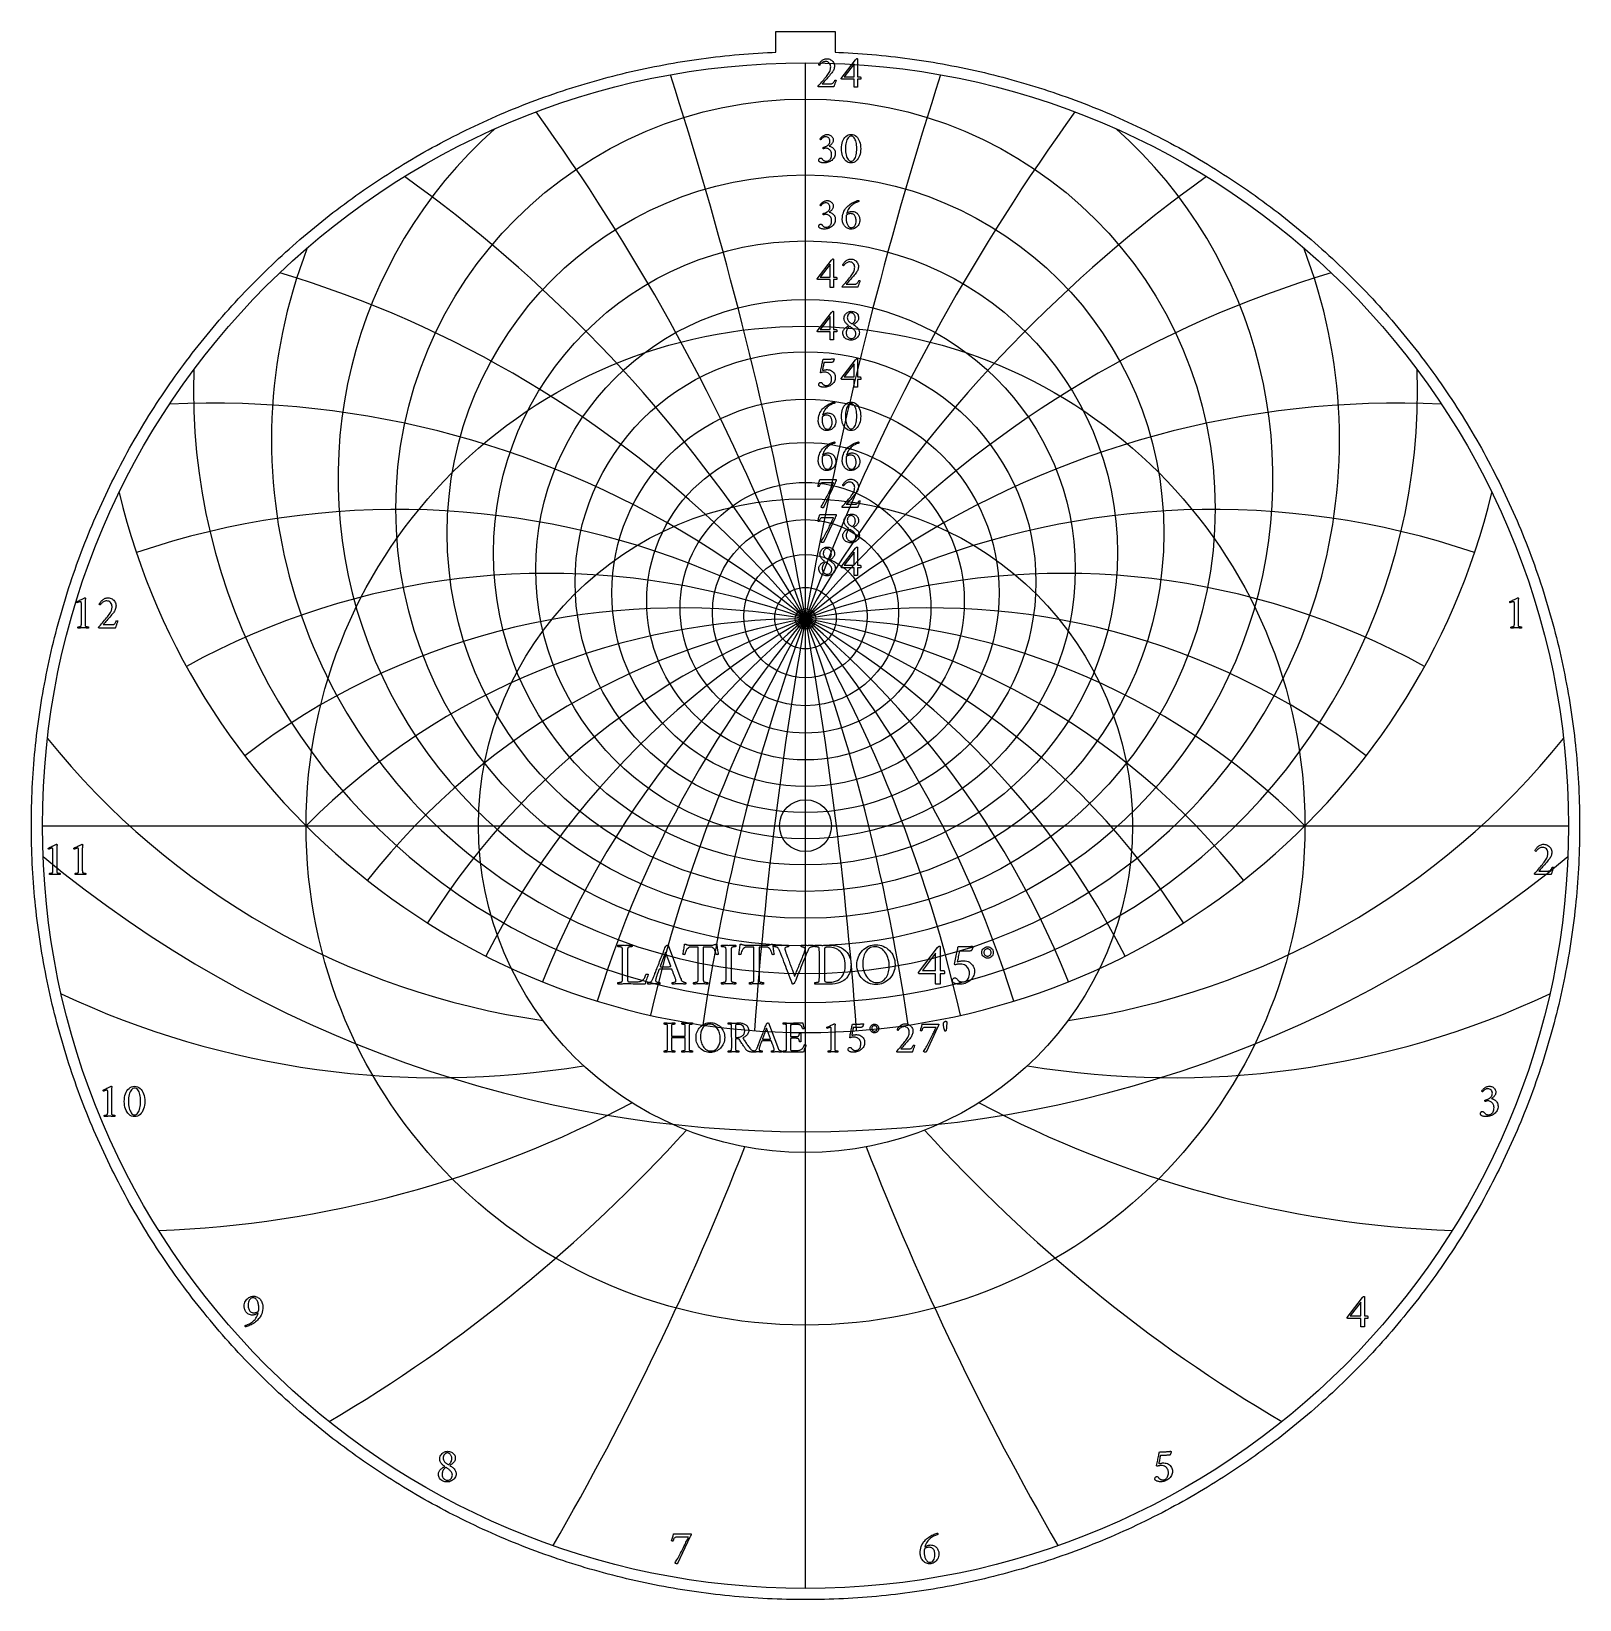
# Model space of a CAD drawing. Header units: millimetres. Extents: x -71 to 71, y -71 to 73.
import ezdxf

# ---------------------------------------------------------------- set-up
doc = ezdxf.new("R2010")
doc.units = ezdxf.units.MM
for name, color, linetype in [('CUT_INNER', 6, 'Continuous'), ('CUT_OUTER', 1, 'Continuous'), ('ENGRAVE', 7, 'Continuous'), ('ENGRAVE_FINE', 8, 'Continuous'), ('TEXT', 5, 'Continuous')]:
    doc.layers.add(name, color=color, linetype=linetype)

msp = doc.modelspace()

# ---------------------------------------------------------------- linework, layer by layer
at = {"layer": 'CUT_INNER'}
msp.add_circle((0, 0), 2.39, dxfattribs=at)
at = {"layer": 'CUT_OUTER'}
msp.add_lwpolyline([(71.2187, -0.437), (71.2146, -0.874), (71.2079, -1.3109), (71.1985, -1.7478), (71.1865, -2.1847), (71.1717, -2.6214), (71.1543, -3.0581), (71.1342, -3.4946), (71.1114, -3.931), (71.086, -4.3673), (71.0578, -4.8034), (71.027, -5.2393), (70.9935, -5.675), (70.9574, -6.1105), (70.9186, -6.5458), (70.8771, -6.9808), (70.8329, -7.4155), (70.7861, -7.85), (70.7366, -8.2842), (70.6844, -8.7181), (70.6296, -9.1516), (70.5721, -9.5848), (70.5119, -10.0177), (70.4492, -10.4501), (70.3837, -10.8822), (70.3156, -11.3139), (70.2449, -11.7451), (70.1715, -12.1759), (70.0954, -12.6062), (70.0168, -13.0361), (69.9355, -13.4655), (69.8515, -13.8943), (69.765, -14.3227), (69.6758, -14.7505), (69.5839, -15.1777), (69.4895, -15.6044), (69.3925, -16.0305), (69.2928, -16.456), (69.1905, -16.8808), (69.0856, -17.305), (68.9781, -17.7286), (68.8681, -18.1515), (68.7554, -18.5738), (68.6401, -18.9953), (68.5223, -19.4161), (68.4019, -19.8362), (68.2789, -20.2555), (68.1533, -20.6741), (68.0252, -21.0919), (67.8945, -21.5089), (67.7612, -21.9251), (67.6254, -22.3404), (67.487, -22.7549), (67.3462, -23.1686), (67.2027, -23.5814), (67.0568, -23.9933), (66.9083, -24.4043), (66.7573, -24.8144), (66.6038, -25.2235), (66.4477, -25.6317), (66.2892, -26.039), (66.1282, -26.4452), (65.9647, -26.8505), (65.7987, -27.2547), (65.6302, -27.6579), (65.4593, -28.0601), (65.2859, -28.4612), (65.11, -28.8613), (64.9317, -29.2603), (64.7509, -29.6581), (64.5677, -30.0549), (64.3821, -30.4505), (64.1941, -30.8449), (64.0036, -31.2382), (63.8107, -31.6304), (63.6154, -32.0213), (63.4178, -32.4111), (63.2177, -32.7996), (63.0152, -33.1868), (62.8104, -33.5729), (62.6033, -33.9576), (62.3937, -34.3411), (62.1818, -34.7233), (61.9676, -35.1042), (61.751, -35.4838), (61.5321, -35.862), (61.3109, -36.2389), (61.0874, -36.6144), (60.8616, -36.9885), (60.6335, -37.3613), (60.4031, -37.7326), (60.1705, -38.1025), (59.9355, -38.471), (59.6984, -38.838), (59.4589, -39.2036), (59.2173, -39.5677), (58.9734, -39.9303), (58.7273, -40.2914), (58.4789, -40.651), (58.2284, -41.0091), (57.9757, -41.3656), (57.7208, -41.7205), (57.4637, -42.0739), (57.2044, -42.4257), (56.943, -42.7759), (56.6795, -43.1245), (56.4138, -43.4715), (56.146, -43.8168), (55.8761, -44.1605), (55.6041, -44.5025), (55.33, -44.8428), (55.0538, -45.1815), (54.7755, -45.5184), (54.4952, -45.8537), (54.2128, -46.1872), (53.9284, -46.519), (53.642, -46.849), (53.3535, -47.1773), (53.063, -47.5037), (52.7705, -47.8284), (52.4761, -48.1513), (52.1796, -48.4724), (51.8812, -48.7917), (51.5809, -49.1091), (51.2786, -49.4246), (50.9743, -49.7384), (50.6682, -50.0502), (50.3601, -50.3601), (50.0502, -50.6682), (49.7384, -50.9743), (49.4246, -51.2786), (49.1091, -51.5809), (48.7917, -51.8812), (48.4724, -52.1796), (48.1513, -52.4761), (47.8284, -52.7705), (47.5037, -53.063), (47.1773, -53.3535), (46.849, -53.642), (46.519, -53.9284), (46.1872, -54.2128), (45.8537, -54.4952), (45.5184, -54.7755), (45.1815, -55.0538), (44.8428, -55.33), (44.5025, -55.6041), (44.1605, -55.8761), (43.8168, -56.146), (43.4715, -56.4138), (43.1245, -56.6795), (42.7759, -56.943), (42.4257, -57.2044), (42.0739, -57.4637), (41.7205, -57.7208), (41.3656, -57.9757), (41.0091, -58.2284), (40.651, -58.4789), (40.2914, -58.7273), (39.9303, -58.9734), (39.5677, -59.2173), (39.2036, -59.4589), (38.838, -59.6984), (38.471, -59.9355), (38.1025, -60.1705), (37.7326, -60.4031), (37.3613, -60.6335), (36.9885, -60.8616), (36.6144, -61.0874), (36.2389, -61.3109), (35.862, -61.5321), (35.4838, -61.751), (35.1042, -61.9676), (34.7233, -62.1818), (34.3411, -62.3937), (33.9576, -62.6033), (33.5729, -62.8104), (33.1868, -63.0152), (32.7996, -63.2177), (32.4111, -63.4178), (32.0213, -63.6154), (31.6304, -63.8107), (31.2382, -64.0036), (30.8449, -64.1941), (30.4505, -64.3821), (30.0549, -64.5677), (29.6581, -64.7509), (29.2603, -64.9317), (28.8613, -65.11), (28.4612, -65.2859), (28.0601, -65.4593), (27.6579, -65.6302), (27.2547, -65.7987), (26.8505, -65.9647), (26.4452, -66.1282), (26.039, -66.2892), (25.6317, -66.4477), (25.2235, -66.6038), (24.8144, -66.7573), (24.4043, -66.9083), (23.9933, -67.0568), (23.5814, -67.2027), (23.1686, -67.3462), (22.7549, -67.487), (22.3404, -67.6254), (21.9251, -67.7612), (21.5089, -67.8945), (21.0919, -68.0252), (20.6741, -68.1533), (20.2555, -68.2789), (19.8362, -68.4019), (19.4161, -68.5223), (18.9953, -68.6401), (18.5738, -68.7554), (18.1515, -68.8681), (17.7286, -68.9781), (17.305, -69.0856), (16.8808, -69.1905), (16.456, -69.2928), (16.0305, -69.3925), (15.6044, -69.4895), (15.1777, -69.5839), (14.7505, -69.6758), (14.3227, -69.765), (13.8943, -69.8515), (13.4655, -69.9355), (13.0361, -70.0168), (12.6062, -70.0954), (12.1759, -70.1715), (11.7451, -70.2449), (11.3139, -70.3156), (10.8822, -70.3837), (10.4501, -70.4492), (10.0177, -70.5119), (9.5848, -70.5721), (9.1516, -70.6296), (8.7181, -70.6844), (8.2842, -70.7366), (7.85, -70.7861), (7.4155, -70.8329), (6.9808, -70.8771), (6.5458, -70.9186), (6.1105, -70.9574), (5.675, -70.9935), (5.2393, -71.027), (4.8034, -71.0578), (4.3673, -71.086), (3.931, -71.1114), (3.4946, -71.1342), (3.0581, -71.1543), (2.6214, -71.1717), (2.1847, -71.1865), (1.7478, -71.1985), (1.3109, -71.2079), (0.874, -71.2146), (0.437, -71.2187), (0, -71.22), (-0.437, -71.2187), (-0.874, -71.2146), (-1.3109, -71.2079), (-1.7478, -71.1985), (-2.1847, -71.1865), (-2.6214, -71.1717), (-3.0581, -71.1543), (-3.4946, -71.1342), (-3.931, -71.1114), (-4.3673, -71.086), (-4.8034, -71.0578), (-5.2393, -71.027), (-5.675, -70.9935), (-6.1105, -70.9574), (-6.5458, -70.9186), (-6.9808, -70.8771), (-7.4155, -70.8329), (-7.85, -70.7861), (-8.2842, -70.7366), (-8.7181, -70.6844), (-9.1516, -70.6296), (-9.5848, -70.5721), (-10.0177, -70.5119), (-10.4501, -70.4492), (-10.8822, -70.3837), (-11.3139, -70.3156), (-11.7451, -70.2449), (-12.1759, -70.1715), (-12.6062, -70.0954), (-13.0361, -70.0168), (-13.4655, -69.9355), (-13.8943, -69.8515), (-14.3227, -69.765), (-14.7505, -69.6758), (-15.1777, -69.5839), (-15.6044, -69.4895), (-16.0305, -69.3925), (-16.456, -69.2928), (-16.8808, -69.1905), (-17.305, -69.0856), (-17.7286, -68.9781), (-18.1515, -68.8681), (-18.5738, -68.7554), (-18.9953, -68.6401), (-19.4161, -68.5223), (-19.8362, -68.4019), (-20.2555, -68.2789), (-20.6741, -68.1533), (-21.0919, -68.0252), (-21.5089, -67.8945), (-21.9251, -67.7612), (-22.3404, -67.6254), (-22.7549, -67.487), (-23.1686, -67.3462), (-23.5814, -67.2027), (-23.9933, -67.0568), (-24.4043, -66.9083), (-24.8144, -66.7573), (-25.2235, -66.6038), (-25.6317, -66.4477), (-26.039, -66.2892), (-26.4452, -66.1282), (-26.8505, -65.9647), (-27.2547, -65.7987), (-27.6579, -65.6302), (-28.0601, -65.4593), (-28.4612, -65.2859), (-28.8613, -65.11), (-29.2603, -64.9317), (-29.6581, -64.7509), (-30.0549, -64.5677), (-30.4505, -64.3821), (-30.8449, -64.1941), (-31.2382, -64.0036), (-31.6304, -63.8107), (-32.0213, -63.6154), (-32.4111, -63.4178), (-32.7996, -63.2177), (-33.1868, -63.0152), (-33.5729, -62.8104), (-33.9576, -62.6033), (-34.3411, -62.3937), (-34.7233, -62.1818), (-35.1042, -61.9676), (-35.4838, -61.751), (-35.862, -61.5321), (-36.2389, -61.3109), (-36.6144, -61.0874), (-36.9885, -60.8616), (-37.3613, -60.6335), (-37.7326, -60.4031), (-38.1025, -60.1705), (-38.471, -59.9355), (-38.838, -59.6984), (-39.2036, -59.4589), (-39.5677, -59.2173), (-39.9303, -58.9734), (-40.2914, -58.7273), (-40.651, -58.4789), (-41.0091, -58.2284), (-41.3656, -57.9757), (-41.7205, -57.7208), (-42.0739, -57.4637), (-42.4257, -57.2044), (-42.7759, -56.943), (-43.1245, -56.6795), (-43.4715, -56.4138), (-43.8168, -56.146), (-44.1605, -55.8761), (-44.5025, -55.6041), (-44.8428, -55.33), (-45.1815, -55.0538), (-45.5184, -54.7755), (-45.8537, -54.4952), (-46.1872, -54.2128), (-46.519, -53.9284), (-46.849, -53.642), (-47.1773, -53.3535), (-47.5037, -53.063), (-47.8284, -52.7705), (-48.1513, -52.4761), (-48.4724, -52.1796), (-48.7917, -51.8812), (-49.1091, -51.5809), (-49.4246, -51.2786), (-49.7384, -50.9743), (-50.0502, -50.6682), (-50.3601, -50.3601), (-50.6682, -50.0502), (-50.9743, -49.7384), (-51.2786, -49.4246), (-51.5809, -49.1091), (-51.8812, -48.7917), (-52.1796, -48.4724), (-52.4761, -48.1513), (-52.7705, -47.8284), (-53.063, -47.5037), (-53.3535, -47.1773), (-53.642, -46.849), (-53.9284, -46.519), (-54.2128, -46.1872), (-54.4952, -45.8537), (-54.7755, -45.5184), (-55.0538, -45.1815), (-55.33, -44.8428), (-55.6041, -44.5025), (-55.8761, -44.1605), (-56.146, -43.8168), (-56.4138, -43.4715), (-56.6795, -43.1245), (-56.943, -42.7759), (-57.2044, -42.4257), (-57.4637, -42.0739), (-57.7208, -41.7205), (-57.9757, -41.3656), (-58.2284, -41.0091), (-58.4789, -40.651), (-58.7273, -40.2914), (-58.9734, -39.9303), (-59.2173, -39.5677), (-59.4589, -39.2036), (-59.6984, -38.838), (-59.9355, -38.471), (-60.1705, -38.1025), (-60.4031, -37.7326), (-60.6335, -37.3613), (-60.8616, -36.9885), (-61.0874, -36.6144), (-61.3109, -36.2389), (-61.5321, -35.862), (-61.751, -35.4838), (-61.9676, -35.1042), (-62.1818, -34.7233), (-62.3937, -34.3411), (-62.6033, -33.9576), (-62.8104, -33.5729), (-63.0152, -33.1868), (-63.2177, -32.7996), (-63.4178, -32.4111), (-63.6154, -32.0213), (-63.8107, -31.6304), (-64.0036, -31.2382), (-64.1941, -30.8449), (-64.3821, -30.4505), (-64.5677, -30.0549), (-64.7509, -29.6581), (-64.9317, -29.2603), (-65.11, -28.8613), (-65.2859, -28.4612), (-65.4593, -28.0601), (-65.6302, -27.6579), (-65.7987, -27.2547), (-65.9647, -26.8505), (-66.1282, -26.4452), (-66.2892, -26.039), (-66.4477, -25.6317), (-66.6038, -25.2235), (-66.7573, -24.8144), (-66.9083, -24.4043), (-67.0568, -23.9933), (-67.2027, -23.5814), (-67.3462, -23.1686), (-67.487, -22.7549), (-67.6254, -22.3404), (-67.7612, -21.9251), (-67.8945, -21.5089), (-68.0252, -21.0919), (-68.1533, -20.6741), (-68.2789, -20.2555), (-68.4019, -19.8362), (-68.5223, -19.4161), (-68.6401, -18.9953), (-68.7554, -18.5738), (-68.8681, -18.1515), (-68.9781, -17.7286), (-69.0856, -17.305), (-69.1905, -16.8808), (-69.2928, -16.456), (-69.3925, -16.0305), (-69.4895, -15.6044), (-69.5839, -15.1777), (-69.6758, -14.7505), (-69.765, -14.3227), (-69.8515, -13.8943), (-69.9355, -13.4655), (-70.0168, -13.0361), (-70.0954, -12.6062), (-70.1715, -12.1759), (-70.2449, -11.7451), (-70.3156, -11.3139), (-70.3837, -10.8822), (-70.4492, -10.4501), (-70.5119, -10.0177), (-70.5721, -9.5848), (-70.6296, -9.1516), (-70.6844, -8.7181), (-70.7366, -8.2842), (-70.7861, -7.85), (-70.8329, -7.4155), (-70.8771, -6.9808), (-70.9186, -6.5458), (-70.9574, -6.1105), (-70.9935, -5.675), (-71.027, -5.2393), (-71.0578, -4.8034), (-71.086, -4.3673), (-71.1114, -3.931), (-71.1342, -3.4946), (-71.1543, -3.0581), (-71.1717, -2.6214), (-71.1865, -2.1847), (-71.1985, -1.7478), (-71.2079, -1.3109), (-71.2146, -0.874), (-71.2187, -0.437), (-71.22, 0), (-71.2187, 0.437), (-71.2146, 0.874), (-71.2079, 1.3109), (-71.1985, 1.7478), (-71.1865, 2.1847), (-71.1717, 2.6214), (-71.1543, 3.0581), (-71.1342, 3.4946), (-71.1114, 3.931), (-71.086, 4.3673), (-71.0578, 4.8034), (-71.027, 5.2393), (-70.9935, 5.675), (-70.9574, 6.1105), (-70.9186, 6.5458), (-70.8771, 6.9808), (-70.8329, 7.4155), (-70.7861, 7.85), (-70.7366, 8.2842), (-70.6844, 8.7181), (-70.6296, 9.1516), (-70.5721, 9.5848), (-70.5119, 10.0177), (-70.4492, 10.4501), (-70.3837, 10.8822), (-70.3156, 11.3139), (-70.2449, 11.7451), (-70.1715, 12.1759), (-70.0954, 12.6062), (-70.0168, 13.0361), (-69.9355, 13.4655), (-69.8515, 13.8943), (-69.765, 14.3227), (-69.6758, 14.7505), (-69.5839, 15.1777), (-69.4895, 15.6044), (-69.3925, 16.0305), (-69.2928, 16.456), (-69.1905, 16.8808), (-69.0856, 17.305), (-68.9781, 17.7286), (-68.8681, 18.1515), (-68.7554, 18.5738), (-68.6401, 18.9953), (-68.5223, 19.4161), (-68.4019, 19.8362), (-68.2789, 20.2555), (-68.1533, 20.6741), (-68.0252, 21.0919), (-67.8945, 21.5089), (-67.7612, 21.9251), (-67.6254, 22.3404), (-67.487, 22.7549), (-67.3462, 23.1686), (-67.2027, 23.5814), (-67.0568, 23.9933), (-66.9083, 24.4043), (-66.7573, 24.8144), (-66.6038, 25.2235), (-66.4477, 25.6317), (-66.2892, 26.039), (-66.1282, 26.4452), (-65.9647, 26.8505), (-65.7987, 27.2547), (-65.6302, 27.6579), (-65.4593, 28.0601), (-65.2859, 28.4612), (-65.11, 28.8613), (-64.9317, 29.2603), (-64.7509, 29.6581), (-64.5677, 30.0549), (-64.3821, 30.4505), (-64.1941, 30.8449), (-64.0036, 31.2382), (-63.8107, 31.6304), (-63.6154, 32.0213), (-63.4178, 32.4111), (-63.2177, 32.7996), (-63.0152, 33.1868), (-62.8104, 33.5729), (-62.6033, 33.9576), (-62.3937, 34.3411), (-62.1818, 34.7233), (-61.9676, 35.1042), (-61.751, 35.4838), (-61.5321, 35.862), (-61.3109, 36.2389), (-61.0874, 36.6144), (-60.8616, 36.9885), (-60.6335, 37.3613), (-60.4031, 37.7326), (-60.1705, 38.1025), (-59.9355, 38.471), (-59.6984, 38.838), (-59.4589, 39.2036), (-59.2173, 39.5677), (-58.9734, 39.9303), (-58.7273, 40.2914), (-58.4789, 40.651), (-58.2284, 41.0091), (-57.9757, 41.3656), (-57.7208, 41.7205), (-57.4637, 42.0739), (-57.2044, 42.4257), (-56.943, 42.7759), (-56.6795, 43.1245), (-56.4138, 43.4715), (-56.146, 43.8168), (-55.8761, 44.1605), (-55.6041, 44.5025), (-55.33, 44.8428), (-55.0538, 45.1815), (-54.7755, 45.5184), (-54.4952, 45.8537), (-54.2128, 46.1872), (-53.9284, 46.519), (-53.642, 46.849), (-53.3535, 47.1773), (-53.063, 47.5037), (-52.7705, 47.8284), (-52.4761, 48.1513), (-52.1796, 48.4724), (-51.8812, 48.7917), (-51.5809, 49.1091), (-51.2786, 49.4246), (-50.9743, 49.7384), (-50.6682, 50.0502), (-50.3601, 50.3601), (-50.0502, 50.6682), (-49.7384, 50.9743), (-49.4246, 51.2786), (-49.1091, 51.5809), (-48.7917, 51.8812), (-48.4724, 52.1796), (-48.1513, 52.4761), (-47.8284, 52.7705), (-47.5037, 53.063), (-47.1773, 53.3535), (-46.849, 53.642), (-46.519, 53.9284), (-46.1872, 54.2128), (-45.8537, 54.4952), (-45.5184, 54.7755), (-45.1815, 55.0538), (-44.8428, 55.33), (-44.5025, 55.6041), (-44.1605, 55.8761), (-43.8168, 56.146), (-43.4715, 56.4138), (-43.1245, 56.6795), (-42.7759, 56.943), (-42.4257, 57.2044), (-42.0739, 57.4637), (-41.7205, 57.7208), (-41.3656, 57.9757), (-41.0091, 58.2284), (-40.651, 58.4789), (-40.2914, 58.7273), (-39.9303, 58.9734), (-39.5677, 59.2173), (-39.2036, 59.4589), (-38.838, 59.6984), (-38.471, 59.9355), (-38.1025, 60.1705), (-37.7326, 60.4031), (-37.3613, 60.6335), (-36.9885, 60.8616), (-36.6144, 61.0874), (-36.2389, 61.3109), (-35.862, 61.5321), (-35.4838, 61.751), (-35.1042, 61.9676), (-34.7233, 62.1818), (-34.3411, 62.3937), (-33.9576, 62.6033), (-33.5729, 62.8104), (-33.1868, 63.0152), (-32.7996, 63.2177), (-32.4111, 63.4178), (-32.0213, 63.6154), (-31.6304, 63.8107), (-31.2382, 64.0036), (-30.8449, 64.1941), (-30.4505, 64.3821), (-30.0549, 64.5677), (-29.6581, 64.7509), (-29.2603, 64.9317), (-28.8613, 65.11), (-28.4612, 65.2859), (-28.0601, 65.4593), (-27.6579, 65.6302), (-27.2547, 65.7987), (-26.8505, 65.9647), (-26.4452, 66.1282), (-26.039, 66.2892), (-25.6317, 66.4477), (-25.2235, 66.6038), (-24.8144, 66.7573), (-24.4043, 66.9083), (-23.9933, 67.0568), (-23.5814, 67.2027), (-23.1686, 67.3462), (-22.7549, 67.487), (-22.3404, 67.6254), (-21.9251, 67.7612), (-21.5089, 67.8945), (-21.0919, 68.0252), (-20.6741, 68.1533), (-20.2555, 68.2789), (-19.8362, 68.4019), (-19.4161, 68.5223), (-18.9953, 68.6401), (-18.5738, 68.7554), (-18.1515, 68.8681), (-17.7286, 68.9781), (-17.305, 69.0856), (-16.8808, 69.1905), (-16.456, 69.2928), (-16.0305, 69.3925), (-15.6044, 69.4895), (-15.1777, 69.5839), (-14.7505, 69.6758), (-14.3227, 69.765), (-13.8943, 69.8515), (-13.4655, 69.9355), (-13.0361, 70.0168), (-12.6062, 70.0954), (-12.1759, 70.1715), (-11.7451, 70.2449), (-11.3139, 70.3156), (-10.8822, 70.3837), (-10.4501, 70.4492), (-10.0177, 70.5119), (-9.5848, 70.5721), (-9.1516, 70.6296), (-8.7181, 70.6844), (-8.2842, 70.7366), (-7.85, 70.7861), (-7.4155, 70.8329), (-6.9808, 70.8771), (-6.5458, 70.9186), (-6.1105, 70.9574), (-5.675, 70.9935), (-5.2393, 71.027), (-4.8034, 71.0578), (-4.3673, 71.086), (-3.931, 71.1114), (-3.4946, 71.1342), (-3.0581, 71.1543), (-2.73, 71.1674), (-2.73, 73.092), (2.73, 73.092), (2.73, 71.1674), (3.0581, 71.1543), (3.4946, 71.1342), (3.931, 71.1114), (4.3673, 71.086), (4.8034, 71.0578), (5.2393, 71.027), (5.675, 70.9935), (6.1105, 70.9574), (6.5458, 70.9186), (6.9808, 70.8771), (7.4155, 70.8329), (7.85, 70.7861), (8.2842, 70.7366), (8.7181, 70.6844), (9.1516, 70.6296), (9.5848, 70.5721), (10.0177, 70.5119), (10.4501, 70.4492), (10.8822, 70.3837), (11.3139, 70.3156), (11.7451, 70.2449), (12.1759, 70.1715), (12.6062, 70.0954), (13.0361, 70.0168), (13.4655, 69.9355), (13.8943, 69.8515), (14.3227, 69.765), (14.7505, 69.6758), (15.1777, 69.5839), (15.6044, 69.4895), (16.0305, 69.3925), (16.456, 69.2928), (16.8808, 69.1905), (17.305, 69.0856), (17.7286, 68.9781), (18.1515, 68.8681), (18.5738, 68.7554), (18.9953, 68.6401), (19.4161, 68.5223), (19.8362, 68.4019), (20.2555, 68.2789), (20.6741, 68.1533), (21.0919, 68.0252), (21.5089, 67.8945), (21.9251, 67.7612), (22.3404, 67.6254), (22.7549, 67.487), (23.1686, 67.3462), (23.5814, 67.2027), (23.9933, 67.0568), (24.4043, 66.9083), (24.8144, 66.7573), (25.2235, 66.6038), (25.6317, 66.4477), (26.039, 66.2892), (26.4452, 66.1282), (26.8505, 65.9647), (27.2547, 65.7987), (27.6579, 65.6302), (28.0601, 65.4593), (28.4612, 65.2859), (28.8613, 65.11), (29.2603, 64.9317), (29.6581, 64.7509), (30.0549, 64.5677), (30.4505, 64.3821), (30.8449, 64.1941), (31.2382, 64.0036), (31.6304, 63.8107), (32.0213, 63.6154), (32.4111, 63.4178), (32.7996, 63.2177), (33.1868, 63.0152), (33.5729, 62.8104), (33.9576, 62.6033), (34.3411, 62.3937), (34.7233, 62.1818), (35.1042, 61.9676), (35.4838, 61.751), (35.862, 61.5321), (36.2389, 61.3109), (36.6144, 61.0874), (36.9885, 60.8616), (37.3613, 60.6335), (37.7326, 60.4031), (38.1025, 60.1705), (38.471, 59.9355), (38.838, 59.6984), (39.2036, 59.4589), (39.5677, 59.2173), (39.9303, 58.9734), (40.2914, 58.7273), (40.651, 58.4789), (41.0091, 58.2284), (41.3656, 57.9757), (41.7205, 57.7208), (42.0739, 57.4637), (42.4257, 57.2044), (42.7759, 56.943), (43.1245, 56.6795), (43.4715, 56.4138), (43.8168, 56.146), (44.1605, 55.8761), (44.5025, 55.6041), (44.8428, 55.33), (45.1815, 55.0538), (45.5184, 54.7755), (45.8537, 54.4952), (46.1872, 54.2128), (46.519, 53.9284), (46.849, 53.642), (47.1773, 53.3535), (47.5037, 53.063), (47.8284, 52.7705), (48.1513, 52.4761), (48.4724, 52.1796), (48.7917, 51.8812), (49.1091, 51.5809), (49.4246, 51.2786), (49.7384, 50.9743), (50.0502, 50.6682), (50.3601, 50.3601), (50.6682, 50.0502), (50.9743, 49.7384), (51.2786, 49.4246), (51.5809, 49.1091), (51.8812, 48.7917), (52.1796, 48.4724), (52.4761, 48.1513), (52.7705, 47.8284), (53.063, 47.5037), (53.3535, 47.1773), (53.642, 46.849), (53.9284, 46.519), (54.2128, 46.1872), (54.4952, 45.8537), (54.7755, 45.5184), (55.0538, 45.1815), (55.33, 44.8428), (55.6041, 44.5025), (55.8761, 44.1605), (56.146, 43.8168), (56.4138, 43.4715), (56.6795, 43.1245), (56.943, 42.7759), (57.2044, 42.4257), (57.4637, 42.0739), (57.7208, 41.7205), (57.9757, 41.3656), (58.2284, 41.0091), (58.4789, 40.651), (58.7273, 40.2914), (58.9734, 39.9303), (59.2173, 39.5677), (59.4589, 39.2036), (59.6984, 38.838), (59.9355, 38.471), (60.1705, 38.1025), (60.4031, 37.7326), (60.6335, 37.3613), (60.8616, 36.9885), (61.0874, 36.6144), (61.3109, 36.2389), (61.5321, 35.862), (61.751, 35.4838), (61.9676, 35.1042), (62.1818, 34.7233), (62.3937, 34.3411), (62.6033, 33.9576), (62.8104, 33.5729), (63.0152, 33.1868), (63.2177, 32.7996), (63.4178, 32.4111), (63.6154, 32.0213), (63.8107, 31.6304), (64.0036, 31.2382), (64.1941, 30.8449), (64.3821, 30.4505), (64.5677, 30.0549), (64.7509, 29.6581), (64.9317, 29.2603), (65.11, 28.8613), (65.2859, 28.4612), (65.4593, 28.0601), (65.6302, 27.6579), (65.7987, 27.2547), (65.9647, 26.8505), (66.1282, 26.4452), (66.2892, 26.039), (66.4477, 25.6317), (66.6038, 25.2235), (66.7573, 24.8144), (66.9083, 24.4043), (67.0568, 23.9933), (67.2027, 23.5814), (67.3462, 23.1686), (67.487, 22.7549), (67.6254, 22.3404), (67.7612, 21.9251), (67.8945, 21.5089), (68.0252, 21.0919), (68.1533, 20.6741), (68.2789, 20.2555), (68.4019, 19.8362), (68.5223, 19.4161), (68.6401, 18.9953), (68.7554, 18.5738), (68.8681, 18.1515), (68.9781, 17.7286), (69.0856, 17.305), (69.1905, 16.8808), (69.2928, 16.456), (69.3925, 16.0305), (69.4895, 15.6044), (69.5839, 15.1777), (69.6758, 14.7505), (69.765, 14.3227), (69.8515, 13.8943), (69.9355, 13.4655), (70.0168, 13.0361), (70.0954, 12.6062), (70.1715, 12.1759), (70.2449, 11.7451), (70.3156, 11.3139), (70.3837, 10.8822), (70.4492, 10.4501), (70.5119, 10.0177), (70.5721, 9.5848), (70.6296, 9.1516), (70.6844, 8.7181), (70.7366, 8.2842), (70.7861, 7.85), (70.8329, 7.4155), (70.8771, 6.9808), (70.9186, 6.5458), (70.9574, 6.1105), (70.9935, 5.675), (71.027, 5.2393), (71.0578, 4.8034), (71.086, 4.3673), (71.1114, 3.931), (71.1342, 3.4946), (71.1543, 3.0581), (71.1717, 2.6214), (71.1865, 2.1847), (71.1985, 1.7478), (71.2079, 1.3109), (71.2146, 0.874), (71.2187, 0.437), (71.22, 0)], close=True, dxfattribs=at)
at = {"layer": 'ENGRAVE'}
for points in [[(0, -70.2), (0, 70.2)], [(-70.2, 0), (70.2, 0)], [(0, -70.2), (0, -30.0798)]]:
    msp.add_lwpolyline(points, dxfattribs=at)
for centre, radius in [((0, 0), 70.2), ((0, 29.172), 37.6888), ((0, 26.9182), 32.9679), ((0, 25.0933), 28.7098), ((0, 23.6101), 24.8134), ((0, 0), 45.9522), ((0, 22.4051), 21.2018), ((0, 21.4317), 17.8152), ((0, 20.655), 14.6053), ((0, 20.0494), 11.5327), ((0, 0), 30.0798), ((0, 19.5958), 8.5637), ((0, 19.2808), 5.6692), ((0, 19.0953), 2.8228), ((0, 19.034), 0.936)]:
    msp.add_circle(centre, radius, dxfattribs=at)
for centre, radius, start, end in [((0, 31.9775), 43.0096, 131.640882, 48.359118), ((0, 35.5109), 49.1225, 158.934283, 21.065717), ((0, 40.0341), 56.3066, 178.031366, 1.968634), ((0, 45.9522), 64.9862, 193.623472, 346.376528), ((0, -45.9522), 64.9862, 45, 135), ((0, -45.9522), 64.9862, 45, 135), ((-14.1227, 52.7065), 71.3375, 218.773878, 261.913064), ((14.1227, 52.7065), 71.3375, 278.086936, 321.226122), ((-33.8126, 58.5652), 81.7605, 244.919203, 279.430551), ((33.8126, 58.5652), 81.7605, 260.569449, 295.080797), ((-63.3354, 63.3354), 100.6695, 272.186225, 298.069736), ((63.3354, 63.3354), 100.6695, 241.930264, 267.813775), ((-115.8049, 66.86), 141.3953, 300.602742, 317.858416), ((115.8049, 66.86), 141.3953, 222.141584, 239.397258), ((-257.5953, 69.0224), 270.6123, 330.00844, 338.636277), ((257.5953, 69.0224), 270.6123, 201.363723, 209.99156)]:
    msp.add_arc(centre, radius, start, end, dxfattribs=at)
at = {"layer": 'ENGRAVE_FINE'}
for centre, radius, start, end in [((-368.555, -45.9522), 374.2406, 4.150866, 17.902688), ((-368.555, -45.9522), 374.2406, 4.150866, 17.902688), ((368.555, -45.9522), 374.2406, 162.097312, 175.849134), ((368.555, -45.9522), 374.2406, 162.097312, 175.849134), ((-178.5481, -45.9522), 190.0069, 8.354592, 35.979906), ((-178.5481, -45.9522), 190.0069, 8.354592, 35.979906), ((178.5481, -45.9522), 190.0069, 144.020094, 171.645408), ((178.5481, -45.9522), 190.0069, 144.020094, 171.645408), ((-112.5594, -45.9522), 129.9724, 12.666469, 54.396525), ((-112.5594, -45.9522), 129.9724, 12.666469, 54.396525), ((112.5594, -45.9522), 129.9724, 125.603475, 167.333531), ((112.5594, -45.9522), 129.9724, 125.603475, 167.333531), ((-77.4475, -45.9522), 101.1006, 17.146853, 73.284845), ((-77.4475, -45.9522), 101.1006, 17.146853, 73.284845), ((77.4475, -45.9522), 101.1006, 106.715155, 162.853147), ((77.4475, -45.9522), 101.1006, 106.715155, 162.853147), ((-54.5299, -45.9522), 84.8334, 21.864224, 92.68985), ((-54.5299, -45.9522), 84.8334, 21.864224, 92.68985), ((54.5299, -45.9522), 84.8334, 87.31015, 158.135776), ((54.5299, -45.9522), 84.8334, 87.31015, 158.135776), ((-37.5198, -45.9522), 75.0396, 26.898951, 108.68574), ((-37.5198, -45.9522), 75.0396, 26.898951, 108.68574), ((37.5198, -45.9522), 75.0396, 71.31426, 153.101049), ((37.5198, -45.9522), 75.0396, 71.31426, 153.101049), ((-23.653, -45.9522), 69.1569, 32.348066, 118.786424), ((-23.653, -45.9522), 69.1569, 32.348066, 118.786424), ((23.653, -45.9522), 69.1569, 61.213576, 147.651934), ((23.653, -45.9522), 69.1569, 61.213576, 147.651934), ((-11.4588, -45.9522), 65.9887, 38.331472, 127.454375), ((-11.4588, -45.9522), 65.9887, 38.331472, 127.454375), ((11.4588, -45.9522), 65.9887, 52.545625, 141.668528), ((11.4588, -45.9522), 65.9887, 52.545625, 141.668528), ((0, 81.6225), 109.7821, 230.287975, 309.712025)]:
    msp.add_arc(centre, radius, start, end, dxfattribs=at)
at = {"layer": 'TEXT'}
for points in [[(2.8189, 68.5824), (2.7979, 68.5309), (2.7764, 68.476), (2.7543, 68.4177), (2.7318, 68.3561), (2.7094, 68.294), (2.6882, 68.2342), (2.6679, 68.1767), (2.6487, 68.1215), (2.6316, 68.072), (2.6176, 68.0312), (2.6067, 67.9993), (2.5989, 67.9762), (1.1957, 67.9762), (1.1893, 67.981), (1.1827, 67.9871), (1.1758, 67.9945), (1.1687, 68.0032), (1.1623, 68.0122), (1.1578, 68.0203), (1.1551, 68.0277), (1.1541, 68.0344), (1.2398, 68.1309), (1.3264, 68.2295), (1.4141, 68.3302), (1.5029, 68.4329), (1.5911, 68.5364), (1.6773, 68.6395), (1.7613, 68.7419), (1.8433, 68.8439), (1.9214, 68.9436), (1.9938, 69.039), (2.0605, 69.1304), (2.1215, 69.2176), (2.1782, 69.306), (2.2237, 69.3888), (2.2581, 69.4659), (2.2813, 69.5372), (2.2968, 69.6065), (2.3078, 69.6774), (2.3144, 69.7497), (2.3166, 69.8237), (2.3087, 69.9233), (2.2849, 70.0147), (2.2454, 70.0977), (2.19, 70.1724), (2.1224, 70.2342), (2.0462, 70.2783), (1.9615, 70.3048), (1.8682, 70.3136), (1.7899, 70.3092), (1.7167, 70.2959), (1.6487, 70.2739), (1.5859, 70.243), (1.5286, 70.2069), (1.4769, 70.1693), (1.431, 70.1301), (1.3908, 70.0894), (1.3565, 70.0505), (1.3285, 70.0167), (1.3067, 69.9882), (1.2912, 69.9649), (1.2786, 69.9665), (1.2657, 69.9716), (1.2526, 69.98), (1.2393, 69.9918), (1.2275, 70.0044), (1.219, 70.0152), (1.214, 70.0241), (1.2123, 70.0313), (1.2212, 70.0532), (1.2356, 70.0816), (1.2555, 70.1165), (1.2808, 70.1579), (1.3115, 70.2031), (1.3477, 70.2492), (1.3894, 70.2965), (1.4365, 70.3447), (1.4882, 70.3917), (1.5439, 70.435), (1.6034, 70.4747), (1.6669, 70.5108), (1.7342, 70.5408), (1.8054, 70.5622), (1.8806, 70.575), (1.9596, 70.5793), (2.0549, 70.5732), (2.1459, 70.5549), (2.2324, 70.5244), (2.3145, 70.4817), (2.3903, 70.4294), (2.4578, 70.3702), (2.5169, 70.3039), (2.5678, 70.2306), (2.6086, 70.1525), (2.6378, 70.0718), (2.6553, 69.9885), (2.6612, 69.9026), (2.6573, 69.8167), (2.6456, 69.7334), (2.6262, 69.6527), (2.5989, 69.5746), (2.5649, 69.4991), (2.5252, 69.4262), (2.4798, 69.3559), (2.4287, 69.2881), (2.3562, 69.1995), (2.2798, 69.1081), (2.1994, 69.0137), (2.1152, 68.9166), (2.0303, 68.8195), (1.9476, 68.7256), (1.8673, 68.6348), (1.7893, 68.5471), (1.7164, 68.4652), (1.6513, 68.3919), (1.594, 68.3272), (1.5444, 68.271), (2.3498, 68.271), (2.4073, 68.2758), (2.4593, 68.2902), (2.5059, 68.3142), (2.547, 68.3478), (2.5848, 68.3913), (2.6212, 68.4448), (2.6564, 68.5085), (2.6902, 68.5824), (2.6962, 68.5933), (2.7058, 68.601), (2.719, 68.6057), (2.7359, 68.6073), (2.7432, 68.6068), (2.7525, 68.6052), (2.7639, 68.6026), (2.7774, 68.599), (2.7909, 68.5948), (2.8023, 68.5907), (2.8117, 68.5865), (2.8189, 68.5824)], [(4.7328, 70.5876), (4.7483, 70.586), (4.7614, 70.5814), (4.7721, 70.5736), (4.7806, 70.5627), (4.7869, 70.5502), (4.7915, 70.5378), (4.7942, 70.5253), (4.7951, 70.5129), (4.7951, 68.9145), (5.0359, 68.9145), (5.046, 68.9114), (5.0556, 68.902), (5.0647, 68.8865), (5.0733, 68.8647), (5.0805, 68.8387), (5.0857, 68.8107), (5.0888, 68.7806), (5.0899, 68.7484), (5.0891, 68.7272), (5.0868, 68.709), (5.0829, 68.6939), (5.0774, 68.682), (4.7951, 68.682), (4.7951, 67.9721), (4.7934, 67.9714), (4.7884, 67.9695), (4.7799, 67.9662), (4.7681, 67.9617), (4.7488, 67.9572), (4.7178, 67.9539), (4.6751, 67.952), (4.6207, 67.9513), (4.5572, 67.9534), (4.5118, 67.9596), (4.4845, 67.97), (4.4754, 67.9845), (4.4754, 68.682), (3.3337, 68.682), (3.324, 68.6889), (3.3156, 68.6971), (3.3084, 68.7065), (3.3026, 68.7173), (3.2981, 68.7283), (3.2948, 68.7386), (3.2929, 68.748), (3.2922, 68.7567), (4.6124, 70.4838), (4.6239, 70.4972), (4.6374, 70.5123), (4.6529, 70.5293), (4.6706, 70.5482), (4.6885, 70.5654), (4.7048, 70.5777), (4.7196, 70.5851), (4.7328, 70.5876)], [(4.4754, 70.1019), (3.5662, 68.9145), (4.4754, 68.9145)], [(2.0218, 63.6045), (2.075, 63.6007), (2.1308, 63.5895), (2.1892, 63.5706), (2.2502, 63.5443), (2.3102, 63.5107), (2.3659, 63.4701), (2.4171, 63.4225), (2.464, 63.3679), (2.503, 63.3066), (2.5309, 63.2392), (2.5477, 63.1655), (2.5532, 63.0856), (2.5492, 63.0225), (2.5372, 62.962), (2.517, 62.9042), (2.4889, 62.8489), (2.4552, 62.7968), (2.4183, 62.7482), (2.3784, 62.7033), (2.3353, 62.6621), (2.2918, 62.6247), (2.2507, 62.5915), (2.2119, 62.5624), (2.1754, 62.5375), (2.2346, 62.5253), (2.2958, 62.5054), (2.3592, 62.4776), (2.4245, 62.4421), (2.4885, 62.3988), (2.5475, 62.3481), (2.6016, 62.2899), (2.6508, 62.2241), (2.6917, 62.1508), (2.7209, 62.07), (2.7384, 61.9816), (2.7442, 61.8857), (2.7386, 61.7844), (2.7219, 61.688), (2.694, 61.5966), (2.655, 61.51), (2.6067, 61.4291), (2.5512, 61.3543), (2.4884, 61.2858), (2.4183, 61.2236), (2.3424, 61.1679), (2.2621, 61.1192), (2.1774, 61.0776), (2.0883, 61.043), (1.9964, 61.0157), (1.9035, 60.9963), (1.8096, 60.9846), (1.7146, 60.9807), (1.6727, 60.9821), (1.6259, 60.9864), (1.5741, 60.9935), (1.5174, 61.0035), (1.4597, 61.0166), (1.4048, 61.0331), (1.3528, 61.0529), (1.3036, 61.0762), (1.2943, 61.0845), (1.2828, 61.0969), (1.2694, 61.1135), (1.2538, 61.1343), (1.2393, 61.1574), (1.2289, 61.181), (1.2226, 61.2051), (1.2206, 61.2298), (1.2238, 61.2713), (1.2335, 61.3087), (1.2498, 61.3419), (1.2725, 61.3709), (1.2993, 61.3945), (1.328, 61.4114), (1.3585, 61.4215), (1.3908, 61.4249), (1.4301, 61.4209), (1.465, 61.4088), (1.4955, 61.3887), (1.5216, 61.3606), (1.5456, 61.3293), (1.5698, 61.2998), (1.5943, 61.2722), (1.6191, 61.2464), (1.6496, 61.2195), (1.683, 61.1971), (1.7192, 61.1791), (1.7582, 61.1654), (1.7986, 61.1554), (1.8386, 61.1483), (1.8785, 61.144), (1.918, 61.1426), (1.9721, 61.1464), (2.0265, 61.1576), (2.0811, 61.1765), (2.136, 61.2028), (2.1888, 61.2378), (2.2372, 61.2827), (2.2812, 61.3375), (2.3208, 61.4021), (2.3534, 61.4775), (2.3768, 61.5645), (2.3908, 61.6632), (2.3955, 61.7736), (2.3908, 61.8542), (2.3768, 61.9298), (2.3534, 62.0006), (2.3208, 62.0663), (2.2807, 62.1264), (2.2351, 62.18), (2.1841, 62.2271), (2.1277, 62.2677), (2.0676, 62.3004), (2.0057, 62.3237), (1.942, 62.3377), (1.8765, 62.3424), (1.8432, 62.3411), (1.8096, 62.3372), (1.7757, 62.3307), (1.7416, 62.3217), (1.7093, 62.3121), (1.6809, 62.304), (1.6564, 62.2975), (1.6357, 62.2926), (1.6248, 62.31), (1.6171, 62.3289), (1.6124, 62.3494), (1.6108, 62.3715), (1.6113, 62.385), (1.6129, 62.3964), (1.6155, 62.4057), (1.6191, 62.413), (1.699, 62.434), (1.7769, 62.4597), (1.8527, 62.4901), (1.9263, 62.5251), (1.9955, 62.5652), (2.0576, 62.6107), (2.1128, 62.6617), (2.1609, 62.7181), (2.2, 62.7808), (2.2279, 62.8505), (2.2446, 62.9271), (2.2502, 63.0108), (2.2432, 63.0884), (2.2222, 63.1592), (2.1871, 63.2233), (2.1381, 63.2807), (2.0781, 63.3279), (2.0104, 63.3616), (1.9349, 63.3819), (1.8516, 63.3886), (1.7893, 63.3849), (1.7312, 63.3736), (1.6773, 63.3548), (1.6274, 63.3284), (1.5822, 63.2981), (1.5418, 63.2672), (1.5064, 63.2358), (1.4759, 63.2039), (1.4501, 63.1747), (1.4287, 63.1515), (1.4117, 63.1342), (1.3991, 63.1229), (1.3908, 63.1247), (1.3825, 63.1302), (1.3742, 63.1393), (1.3659, 63.152), (1.3586, 63.1665), (1.3534, 63.181), (1.3503, 63.1956), (1.3493, 63.2101), (1.3826, 63.2575), (1.4204, 63.304), (1.4625, 63.3498), (1.5091, 63.3948), (1.5598, 63.4377), (1.6145, 63.4768), (1.673, 63.5124), (1.7354, 63.5443), (1.8015, 63.5706), (1.8713, 63.5895), (1.9448, 63.6007), (2.0218, 63.6045)], [(4.1931, 63.6004), (4.3308, 63.5892), (4.4573, 63.5557), (4.5726, 63.4999), (4.6768, 63.4218), (4.7694, 63.3252), (4.8501, 63.2137), (4.9189, 63.0875), (4.9757, 62.9465), (5.0202, 62.7945), (5.052, 62.6356), (5.0711, 62.4697), (5.0774, 62.2967), (5.0709, 62.1238), (5.0515, 61.9579), (5.019, 61.7989), (4.9736, 61.647), (4.9159, 61.5059), (4.8465, 61.3792), (4.7654, 61.2671), (4.6726, 61.1696), (4.5687, 61.0906), (4.4542, 61.0341), (4.329, 61.0003), (4.1931, 60.989), (4.0608, 61.0003), (3.9378, 61.0341), (3.8242, 61.0906), (3.7198, 61.1696), (3.626, 61.2671), (3.5439, 61.3792), (3.4735, 61.5059), (3.4147, 61.647), (3.3684, 61.7989), (3.3353, 61.9579), (3.3155, 62.1238), (3.3088, 62.2967), (3.3153, 62.4697), (3.3348, 62.6356), (3.3672, 62.7945), (3.4126, 62.9465), (3.4705, 63.0875), (3.5403, 63.2137), (3.622, 63.3252), (3.7157, 63.4218), (3.8203, 63.4999), (3.9347, 63.5557), (4.059, 63.5892), (4.1931, 63.6004)], [(4.2139, 63.4509), (4.1318, 63.4412), (4.0556, 63.412), (3.9854, 63.3633), (3.9212, 63.2952), (3.8635, 63.2107), (3.8127, 63.1131), (3.769, 63.0021), (3.7323, 62.878), (3.7032, 62.7436), (3.6825, 62.6019), (3.67, 62.453), (3.6659, 62.2967), (3.67, 62.1422), (3.6825, 61.9942), (3.7032, 61.8527), (3.7323, 61.7176), (3.7685, 61.5924), (3.8107, 61.4804), (3.8588, 61.3817), (3.9129, 61.2962), (3.9722, 61.2272), (4.0359, 61.1779), (4.104, 61.1483), (4.1765, 61.1384), (4.264, 61.1486), (4.3436, 61.1789), (4.4155, 61.2295), (4.4796, 61.3004), (4.536, 61.3881), (4.5849, 61.4893), (4.6263, 61.6039), (4.6602, 61.7321), (4.6865, 61.8699), (4.7053, 62.0134), (4.7166, 62.1626), (4.7204, 62.3175), (4.7164, 62.4733), (4.7043, 62.6211), (4.6842, 62.7608), (4.656, 62.8925), (4.6207, 63.0137), (4.5792, 63.1219), (4.5315, 63.2171), (4.4775, 63.2994), (4.4182, 63.3657), (4.3545, 63.413), (4.2864, 63.4414), (4.2139, 63.4509)], [(2.0218, 57.5215), (2.075, 57.5178), (2.1308, 57.5065), (2.1892, 57.4877), (2.2502, 57.4613), (2.3102, 57.4277), (2.3659, 57.3871), (2.4171, 57.3395), (2.464, 57.2849), (2.503, 57.2237), (2.5309, 57.1562), (2.5477, 57.0825), (2.5532, 57.0026), (2.5492, 56.9395), (2.5372, 56.8791), (2.517, 56.8212), (2.4889, 56.766), (2.4552, 56.7138), (2.4183, 56.6653), (2.3784, 56.6204), (2.3353, 56.5791), (2.2918, 56.5418), (2.2507, 56.5086), (2.2119, 56.4795), (2.1754, 56.4546), (2.2346, 56.4424), (2.2958, 56.4224), (2.3592, 56.3946), (2.4245, 56.3591), (2.4885, 56.3159), (2.5475, 56.2652), (2.6016, 56.2069), (2.6508, 56.1411), (2.6917, 56.0678), (2.7209, 55.987), (2.7384, 55.8987), (2.7442, 55.8028), (2.7386, 55.7015), (2.7219, 55.6051), (2.694, 55.5136), (2.655, 55.4271), (2.6067, 55.3461), (2.5512, 55.2714), (2.4884, 55.2029), (2.4183, 55.1406), (2.3424, 55.0849), (2.2621, 55.0363), (2.1774, 54.9946), (2.0883, 54.96), (1.9964, 54.9328), (1.9035, 54.9133), (1.8096, 54.9016), (1.7146, 54.8977), (1.6727, 54.8992), (1.6259, 54.9034), (1.5741, 54.9106), (1.5174, 54.9206), (1.4597, 54.9337), (1.4048, 54.9501), (1.3528, 54.97), (1.3036, 54.9932), (1.2943, 55.0015), (1.2828, 55.014), (1.2694, 55.0306), (1.2538, 55.0513), (1.2393, 55.0744), (1.2289, 55.098), (1.2226, 55.1222), (1.2206, 55.1468), (1.2238, 55.1883), (1.2335, 55.2257), (1.2498, 55.2589), (1.2725, 55.288), (1.2993, 55.3116), (1.328, 55.3285), (1.3585, 55.3386), (1.3908, 55.342), (1.4301, 55.3379), (1.465, 55.3259), (1.4955, 55.3058), (1.5216, 55.2776), (1.5456, 55.2463), (1.5698, 55.2169), (1.5943, 55.1892), (1.6191, 55.1634), (1.6496, 55.1366), (1.683, 55.1141), (1.7192, 55.0961), (1.7582, 55.0825), (1.7986, 55.0725), (1.8386, 55.0653), (1.8785, 55.0611), (1.918, 55.0596), (1.9721, 55.0634), (2.0265, 55.0747), (2.0811, 55.0935), (2.136, 55.1198), (2.1888, 55.1549), (2.2372, 55.1998), (2.2812, 55.2545), (2.3208, 55.3191), (2.3534, 55.3945), (2.3768, 55.4815), (2.3908, 55.5803), (2.3955, 55.6907), (2.3908, 55.7713), (2.3768, 55.8469), (2.3534, 55.9176), (2.3208, 55.9834), (2.2807, 56.0434), (2.2351, 56.097), (2.1841, 56.1441), (2.1277, 56.1847), (2.0676, 56.2174), (2.0057, 56.2408), (1.942, 56.2548), (1.8765, 56.2595), (1.8432, 56.2582), (1.8096, 56.2543), (1.7757, 56.2478), (1.7416, 56.2387), (1.7093, 56.2291), (1.6809, 56.2211), (1.6564, 56.2146), (1.6357, 56.2096), (1.6248, 56.227), (1.6171, 56.246), (1.6124, 56.2665), (1.6108, 56.2885), (1.6113, 56.302), (1.6129, 56.3134), (1.6155, 56.3228), (1.6191, 56.33), (1.699, 56.3511), (1.7769, 56.3767), (1.8527, 56.4071), (1.9263, 56.4421), (1.9955, 56.4822), (2.0576, 56.5278), (2.1128, 56.5787), (2.1609, 56.6352), (2.2, 56.6978), (2.2279, 56.7675), (2.2446, 56.8442), (2.2502, 56.9279), (2.2432, 57.0054), (2.2222, 57.0763), (2.1871, 57.1404), (2.1381, 57.1977), (2.0781, 57.2449), (2.0104, 57.2787), (1.9349, 57.2989), (1.8516, 57.3057), (1.7893, 57.3019), (1.7312, 57.2906), (1.6773, 57.2718), (1.6274, 57.2455), (1.5822, 57.2151), (1.5418, 57.1842), (1.5064, 57.1528), (1.4759, 57.1209), (1.4501, 57.0917), (1.4287, 57.0685), (1.4117, 57.0512), (1.3991, 57.04), (1.3908, 57.0418), (1.3825, 57.0472), (1.3742, 57.0563), (1.3659, 57.069), (1.3586, 57.0836), (1.3534, 57.0981), (1.3503, 57.1126), (1.3493, 57.1271), (1.3826, 57.1745), (1.4204, 57.2211), (1.4625, 57.2669), (1.5091, 57.3119), (1.5598, 57.3547), (1.6145, 57.3939), (1.673, 57.4294), (1.7354, 57.4613), (1.8015, 57.4877), (1.8713, 57.5065), (1.9448, 57.5178), (2.0218, 57.5215)], [(4.2596, 56.521), (4.3611, 56.5161), (4.4542, 56.5013), (4.5386, 56.4766), (4.6145, 56.4421), (4.6825, 56.4), (4.7432, 56.3523), (4.7967, 56.2993), (4.8429, 56.2408), (4.8824, 56.1788), (4.916, 56.1152), (4.9437, 56.0501), (4.9653, 55.9834), (4.9817, 55.9176), (4.9934, 55.8552), (5.0004, 55.7962), (5.0027, 55.7405), (4.9958, 55.6304), (4.9752, 55.5241), (4.9408, 55.4217), (4.8927, 55.3233), (4.833, 55.2314), (4.764, 55.1489), (4.6856, 55.0757), (4.5979, 55.0119), (4.5026, 54.9601), (4.4012, 54.9232), (4.2939, 54.901), (4.1807, 54.8936), (4.0915, 54.8986), (4.0068, 54.9138), (3.9265, 54.9391), (3.8506, 54.9745), (3.7797, 55.0183), (3.7141, 55.0685), (3.6541, 55.1252), (3.5994, 55.1883), (3.5505, 55.2567), (3.5076, 55.329), (3.4706, 55.4051), (3.4396, 55.4852), (3.4151, 55.567), (3.3976, 55.6487), (3.3871, 55.73), (3.3836, 55.8111), (3.3898, 55.9647), (3.4085, 56.1142), (3.4396, 56.2595), (3.4832, 56.4006), (3.5387, 56.5353), (3.6057, 56.6611), (3.684, 56.7781), (3.7738, 56.8864), (3.8492, 56.9637), (3.93, 57.0379), (4.0163, 57.109), (4.108, 57.177), (4.203, 57.2411), (4.299, 57.3005), (4.396, 57.3552), (4.4941, 57.4053), (4.591, 57.4497), (4.6846, 57.4873), (4.7747, 57.5182), (4.8615, 57.5423), (4.8748, 57.5393), (4.8854, 57.5304), (4.8935, 57.5154), (4.8989, 57.4946), (4.9025, 57.4724), (4.9051, 57.4536), (4.9067, 57.4381), (4.9072, 57.4261), (4.8407, 57.4032), (4.7697, 57.3762), (4.6943, 57.3451), (4.6145, 57.3098), (4.5324, 57.2693), (4.45, 57.2226), (4.3674, 57.1697), (4.2845, 57.1105), (4.2035, 57.0442), (4.1267, 56.9699), (4.0541, 56.8875), (3.9855, 56.7971), (3.923, 56.6976), (3.8683, 56.588), (3.8213, 56.4682), (3.7821, 56.3383), (3.8376, 56.3795), (3.8963, 56.4157), (3.958, 56.4469), (4.0229, 56.4733), (4.0875, 56.4942), (4.1485, 56.5091), (4.2058, 56.518), (4.2596, 56.521)], [(3.7489, 56.1598), (3.745, 56.1263), (3.7416, 56.0924), (3.7388, 56.0578), (3.7365, 56.0228), (3.7346, 55.9875), (3.7333, 55.9522), (3.7326, 55.9169), (3.7323, 55.8817), (3.7341, 55.8124), (3.7396, 55.7415), (3.7486, 55.6691), (3.7614, 55.5952), (3.7778, 55.5218), (3.7982, 55.4509), (3.8225, 55.3827), (3.8506, 55.317), (3.8827, 55.2557), (3.9186, 55.2003), (3.9584, 55.1508), (4.0022, 55.1074), (4.0496, 55.072), (4.1008, 55.0467), (4.1555, 55.0315), (4.2139, 55.0264), (4.307, 55.0378), (4.3914, 55.0721), (4.4669, 55.1292), (4.5336, 55.2091), (4.5881, 55.3061), (4.627, 55.4146), (4.6503, 55.5345), (4.6581, 55.6658), (4.6549, 55.7514), (4.6451, 55.8339), (4.6289, 55.9133), (4.6062, 55.9896), (4.5765, 56.0607), (4.5393, 56.1245), (4.4945, 56.1811), (4.4422, 56.2304), (4.3818, 56.2704), (4.3125, 56.2989), (4.2344, 56.316), (4.1475, 56.3217), (4.1027, 56.32), (4.0556, 56.315), (4.0062, 56.3066), (3.9544, 56.2947), (3.9019, 56.2762), (3.8501, 56.2475), (3.7991, 56.2087), (3.7489, 56.1598)], [(2.5242, 52.1503), (2.5396, 52.1487), (2.5527, 52.144), (2.5635, 52.1362), (2.5719, 52.1253), (2.5783, 52.1129), (2.5828, 52.1004), (2.5855, 52.088), (2.5865, 52.0755), (2.5865, 50.4772), (2.8272, 50.4772), (2.8374, 50.474), (2.847, 50.4647), (2.8561, 50.4491), (2.8646, 50.4273), (2.8719, 50.4014), (2.8771, 50.3734), (2.8802, 50.3433), (2.8812, 50.3111), (2.8804, 50.2898), (2.8781, 50.2716), (2.8742, 50.2566), (2.8688, 50.2447), (2.5865, 50.2447), (2.5865, 49.5347), (2.5848, 49.5341), (2.5797, 49.5321), (2.5713, 49.5289), (2.5595, 49.5244), (2.5401, 49.5198), (2.5091, 49.5166), (2.4664, 49.5146), (2.4121, 49.514), (2.3485, 49.5161), (2.3031, 49.5223), (2.2759, 49.5327), (2.2668, 49.5472), (2.2668, 50.2447), (1.1251, 50.2447), (1.1154, 50.2515), (1.1069, 50.2597), (1.0998, 50.2692), (1.0939, 50.28), (1.0894, 50.291), (1.0862, 50.3012), (1.0842, 50.3107), (1.0836, 50.3194), (2.4038, 52.0465), (2.4152, 52.0598), (2.4287, 52.075), (2.4443, 52.092), (2.4619, 52.1108), (2.4798, 52.1281), (2.4962, 52.1404), (2.5109, 52.1478), (2.5242, 52.1503)], [(5.0276, 50.145), (5.0066, 50.0935), (4.985, 50.0386), (4.963, 49.9804), (4.9404, 49.9188), (4.9181, 49.8566), (4.8968, 49.7968), (4.8766, 49.7393), (4.8574, 49.6842), (4.8403, 49.6346), (4.8262, 49.5939), (4.8154, 49.562), (4.8076, 49.5389), (3.4043, 49.5389), (3.398, 49.5437), (3.3913, 49.5498), (3.3845, 49.5572), (3.3773, 49.5659), (3.371, 49.5748), (3.3664, 49.583), (3.3637, 49.5904), (3.3628, 49.597), (3.4484, 49.6935), (3.5351, 49.7921), (3.6228, 49.8928), (3.7115, 49.9956), (3.7998, 50.0991), (3.8859, 50.2021), (3.97, 50.3046), (4.052, 50.4066), (4.1301, 50.5062), (4.2025, 50.6017), (4.2692, 50.693), (4.3301, 50.7802), (4.3868, 50.8687), (4.4324, 50.9515), (4.4667, 51.0285), (4.49, 51.0999), (4.5054, 51.1692), (4.5164, 51.24), (4.5231, 51.3124), (4.5253, 51.3864), (4.5173, 51.486), (4.4936, 51.5773), (4.454, 51.6604), (4.3986, 51.7351), (4.331, 51.7968), (4.2549, 51.841), (4.1702, 51.8674), (4.0769, 51.8762), (3.9985, 51.8718), (3.9253, 51.8586), (3.8574, 51.8365), (3.7946, 51.8057), (3.7372, 51.7696), (3.6856, 51.732), (3.6397, 51.6928), (3.5994, 51.6521), (3.5652, 51.6131), (3.5372, 51.5794), (3.5154, 51.5509), (3.4998, 51.5275), (3.4872, 51.5292), (3.4744, 51.5343), (3.4613, 51.5427), (3.4479, 51.5545), (3.4361, 51.5671), (3.4277, 51.5779), (3.4226, 51.5868), (3.4209, 51.5939), (3.4299, 51.6159), (3.4443, 51.6443), (3.4641, 51.6792), (3.4894, 51.7206), (3.5202, 51.7657), (3.5564, 51.8119), (3.598, 51.8591), (3.6451, 51.9074), (3.6969, 51.9544), (3.7525, 51.9977), (3.8121, 52.0374), (3.8755, 52.0734), (3.9429, 52.1034), (4.0141, 52.1248), (4.0892, 52.1377), (4.1682, 52.142), (4.2636, 52.1359), (4.3545, 52.1176), (4.4411, 52.0871), (4.5232, 52.0444), (4.5989, 51.9921), (4.6664, 51.9328), (4.7256, 51.8665), (4.7764, 51.7932), (4.8173, 51.7151), (4.8465, 51.6344), (4.864, 51.5511), (4.8698, 51.4652), (4.8659, 51.3794), (4.8543, 51.2961), (4.8348, 51.2154), (4.8076, 51.1373), (4.7736, 51.0618), (4.7339, 50.9888), (4.6885, 50.9185), (4.6374, 50.8508), (4.5648, 50.7622), (4.4884, 50.6707), (4.4081, 50.5764), (4.3239, 50.4792), (4.2389, 50.3822), (4.1563, 50.2883), (4.076, 50.1974), (3.998, 50.1097), (3.9251, 50.0279), (3.86, 49.9546), (3.8026, 49.8898), (3.7531, 49.8337), (4.5585, 49.8337), (4.6159, 49.8385), (4.668, 49.8529), (4.7145, 49.8769), (4.7557, 49.9105), (4.7934, 49.9539), (4.8299, 50.0075), (4.865, 50.0712), (4.8989, 50.145), (4.9049, 50.1559), (4.9145, 50.1637), (4.9277, 50.1684), (4.9446, 50.1699), (4.9518, 50.1694), (4.9612, 50.1679), (4.9726, 50.1653), (4.9861, 50.1616), (4.9996, 50.1575), (5.011, 50.1533), (5.0203, 50.1492), (5.0276, 50.145)], [(2.2668, 51.6645), (1.3576, 50.4772), (2.2668, 50.4772)], [(2.5242, 47.3338), (2.5396, 47.3322), (2.5527, 47.3275), (2.5635, 47.3197), (2.5719, 47.3088), (2.5783, 47.2964), (2.5828, 47.2839), (2.5855, 47.2715), (2.5865, 47.259), (2.5865, 45.6607), (2.8272, 45.6607), (2.8374, 45.6575), (2.847, 45.6482), (2.8561, 45.6326), (2.8646, 45.6108), (2.8719, 45.5849), (2.8771, 45.5569), (2.8802, 45.5268), (2.8812, 45.4946), (2.8804, 45.4733), (2.8781, 45.4551), (2.8742, 45.4401), (2.8688, 45.4282), (2.5865, 45.4282), (2.5865, 44.7182), (2.5848, 44.7176), (2.5797, 44.7156), (2.5713, 44.7124), (2.5595, 44.7079), (2.5401, 44.7033), (2.5091, 44.7001), (2.4664, 44.6981), (2.4121, 44.6975), (2.3485, 44.6996), (2.3031, 44.7058), (2.2759, 44.7162), (2.2668, 44.7307), (2.2668, 45.4282), (1.1251, 45.4282), (1.1154, 45.435), (1.1069, 45.4432), (1.0998, 45.4527), (1.0939, 45.4635), (1.0894, 45.4745), (1.0862, 45.4847), (1.0842, 45.4942), (1.0836, 45.5029), (2.4038, 47.23), (2.4152, 47.2433), (2.4287, 47.2585), (2.4443, 47.2755), (2.4619, 47.2943), (2.4798, 47.3116), (2.4962, 47.3239), (2.5109, 47.3313), (2.5242, 47.3338)], [(2.2668, 46.848), (1.3576, 45.6607), (2.2668, 45.6607)], [(4.2139, 47.3296), (4.3033, 47.3252), (4.3888, 47.312), (4.4704, 47.2899), (4.5481, 47.259), (4.6201, 47.2198), (4.6846, 47.1729), (4.7415, 47.1181), (4.791, 47.0556), (4.8309, 46.9855), (4.8595, 46.9082), (4.8766, 46.8236), (4.8823, 46.7318), (4.8776, 46.6555), (4.8636, 46.5844), (4.8403, 46.5185), (4.8076, 46.4578), (4.7683, 46.4017), (4.7251, 46.3498), (4.678, 46.3021), (4.627, 46.2585), (4.5747, 46.2185), (4.5237, 46.1817), (4.474, 46.1479), (4.4256, 46.1173), (4.4147, 46.1127), (4.4111, 46.107), (4.4147, 46.1002), (4.4256, 46.0924), (4.4878, 46.0566), (4.5496, 46.0156), (4.6113, 45.9694), (4.6726, 45.9181), (4.7313, 45.8625), (4.7847, 45.8039), (4.833, 45.7421), (4.8761, 45.6773), (4.9115, 45.6101), (4.9368, 45.5413), (4.952, 45.471), (4.957, 45.3991), (4.9503, 45.3), (4.93, 45.2061), (4.8963, 45.1173), (4.8491, 45.0338), (4.7908, 44.9571), (4.724, 44.889), (4.6486, 44.8294), (4.5647, 44.7784), (4.4748, 44.7376), (4.3815, 44.7084), (4.2849, 44.6909), (4.1848, 44.685), (4.0778, 44.6902), (3.9767, 44.7058), (3.8816, 44.7317), (3.7925, 44.7681), (3.7112, 44.8137), (3.6394, 44.8677), (3.5773, 44.93), (3.5247, 45.0005), (3.4829, 45.0781), (3.4531, 45.1614), (3.4352, 45.2504), (3.4292, 45.3451), (3.4329, 45.41), (3.4438, 45.4718), (3.4619, 45.5304), (3.4874, 45.5859), (3.5182, 45.6383), (3.5527, 45.6876), (3.5909, 45.7338), (3.6327, 45.7769), (3.6764, 45.8169), (3.7204, 45.8537), (3.7646, 45.8874), (3.8091, 45.9181), (3.8518, 45.9458), (3.8906, 45.971), (3.9255, 45.9936), (3.9565, 46.0135), (3.9627, 46.0195), (3.9648, 46.025), (3.9627, 46.0299), (3.9565, 46.0343), (3.9141, 46.0619), (3.8698, 46.095), (3.8238, 46.1335), (3.7759, 46.1775), (3.7289, 46.2262), (3.6856, 46.2787), (3.6459, 46.3352), (3.6098, 46.3955), (3.5799, 46.4593), (3.5585, 46.5263), (3.5456, 46.5963), (3.5413, 46.6695), (3.5472, 46.7551), (3.5647, 46.8376), (3.5939, 46.917), (3.6347, 46.9933), (3.6852, 47.0645), (3.7432, 47.1288), (3.8087, 47.186), (3.8818, 47.2362), (3.9601, 47.2771), (4.0416, 47.3062), (4.1262, 47.3238), (4.2139, 47.3296)], [(4.1931, 47.1884), (4.1232, 47.1801), (4.0587, 47.1552), (3.9997, 47.1137), (3.9461, 47.0556), (3.9016, 46.9861), (3.8698, 46.9103), (3.8508, 46.8283), (3.8444, 46.7401), (3.8489, 46.6663), (3.8626, 46.5984), (3.8853, 46.5365), (3.917, 46.4806), (3.9551, 46.4301), (3.9964, 46.3846), (4.0412, 46.344), (4.0893, 46.3083), (4.1376, 46.2764), (4.1828, 46.2471), (4.2248, 46.2203), (4.2637, 46.1962), (4.2684, 46.1944), (4.2741, 46.1931), (4.2808, 46.1923), (4.2886, 46.1921), (4.2904, 46.1921), (4.2917, 46.1921), (4.2925, 46.1921), (4.2928, 46.1921), (4.2987, 46.1923), (4.3042, 46.1931), (4.3091, 46.1944), (4.3135, 46.1962), (4.3727, 46.2403), (4.4256, 46.2896), (4.4723, 46.3441), (4.5128, 46.4038), (4.5455, 46.4687), (4.5688, 46.5387), (4.5829, 46.614), (4.5875, 46.6944), (4.5845, 46.7541), (4.5756, 46.8127), (4.5607, 46.8703), (4.5398, 46.9269), (4.5135, 46.9806), (4.4822, 47.0296), (4.446, 47.074), (4.4049, 47.1137), (4.3589, 47.1464), (4.3083, 47.1698), (4.2531, 47.1838), (4.1931, 47.1884)], [(4.1931, 44.8303), (4.2877, 44.8381), (4.3722, 44.8615), (4.4465, 44.9004), (4.5107, 44.9549), (4.5625, 45.0221), (4.5995, 45.0991), (4.6217, 45.1861), (4.629, 45.2829), (4.6246, 45.3442), (4.6114, 45.4038), (4.5893, 45.4615), (4.5585, 45.5174), (4.5216, 45.5709), (4.4817, 45.6212), (4.4386, 45.6684), (4.3924, 45.7125), (4.3454, 45.7532), (4.3, 45.7899), (4.2562, 45.8227), (4.2139, 45.8516), (4.1763, 45.876), (4.1464, 45.8952), (4.1244, 45.9092), (4.1101, 45.9181), (4.1023, 45.9217), (4.0956, 45.9243), (4.0899, 45.9258), (4.0852, 45.9264), (4.0795, 45.9261), (4.0748, 45.9253), (4.0712, 45.924), (4.0686, 45.9222), (3.9911, 45.8685), (3.9248, 45.8111), (3.8697, 45.7502), (3.8257, 45.6856), (3.7921, 45.6152), (3.7681, 45.5371), (3.7537, 45.4513), (3.7489, 45.3576), (3.7531, 45.2775), (3.7655, 45.2035), (3.7863, 45.1353), (3.8153, 45.0732), (3.8508, 45.0175), (3.8906, 44.9689), (3.9348, 44.9272), (3.9835, 44.8926), (4.0347, 44.8654), (4.0867, 44.8459), (4.1395, 44.8342), (4.1931, 44.8303)], [(1.9845, 41.9648), (2.1003, 41.958), (2.2071, 41.9378), (2.3048, 41.9041), (2.3934, 41.8568), (2.4727, 41.7994), (2.5423, 41.7349), (2.6024, 41.6634), (2.6529, 41.5849), (2.6928, 41.5023), (2.7214, 41.4183), (2.7385, 41.3331), (2.7442, 41.2466), (2.7386, 41.1452), (2.7219, 41.0488), (2.694, 40.9574), (2.655, 40.8708), (2.6067, 40.7899), (2.5512, 40.7152), (2.4884, 40.6467), (2.4183, 40.5844), (2.3424, 40.5287), (2.2621, 40.4801), (2.1774, 40.4384), (2.0883, 40.4038), (1.9964, 40.3765), (1.9035, 40.3571), (1.8096, 40.3454), (1.7146, 40.3415), (1.6727, 40.3429), (1.6259, 40.3472), (1.5741, 40.3544), (1.5174, 40.3643), (1.4597, 40.3774), (1.4048, 40.3939), (1.3528, 40.4138), (1.3036, 40.437), (1.2943, 40.4453), (1.2828, 40.4578), (1.2694, 40.4744), (1.2538, 40.4951), (1.2393, 40.5182), (1.2289, 40.5418), (1.2226, 40.566), (1.2206, 40.5906), (1.2238, 40.6321), (1.2335, 40.6695), (1.2498, 40.7027), (1.2725, 40.7318), (1.2993, 40.7554), (1.328, 40.7722), (1.3585, 40.7824), (1.3908, 40.7857), (1.4301, 40.7817), (1.465, 40.7696), (1.4955, 40.7495), (1.5216, 40.7214), (1.5456, 40.6901), (1.5698, 40.6607), (1.5943, 40.633), (1.6191, 40.6072), (1.6496, 40.5804), (1.683, 40.5579), (1.7192, 40.5399), (1.7582, 40.5263), (1.7986, 40.5163), (1.8386, 40.5091), (1.8785, 40.5048), (1.918, 40.5034), (1.9721, 40.5072), (2.0265, 40.5185), (2.0811, 40.5373), (2.136, 40.5636), (2.1888, 40.5986), (2.2372, 40.6435), (2.2812, 40.6983), (2.3208, 40.7629), (2.3534, 40.8383), (2.3768, 40.9253), (2.3908, 41.0241), (2.3955, 41.1345), (2.3915, 41.1995), (2.3794, 41.2658), (2.3593, 41.3334), (2.3311, 41.4022), (2.2942, 41.4692), (2.2476, 41.5309), (2.1914, 41.5875), (2.1256, 41.6389), (2.0491, 41.6816), (1.9606, 41.7121), (1.8602, 41.7304), (1.7478, 41.7365), (1.7118, 41.7353), (1.67, 41.7318), (1.6225, 41.7259), (1.5693, 41.7178), (1.5172, 41.708), (1.4728, 41.6975), (1.4362, 41.6862), (1.4074, 41.6742), (1.4013, 41.6753), (1.3955, 41.6788), (1.3899, 41.6847), (1.3846, 41.6929), (1.38, 41.7023), (1.3768, 41.7121), (1.3748, 41.722), (1.3742, 41.7323), (1.397, 41.8465), (1.4199, 41.9606), (1.4427, 42.0748), (1.4655, 42.189), (1.488, 42.3012), (1.5096, 42.4095), (1.5305, 42.514), (1.5506, 42.6145), (1.5692, 42.7086), (1.5854, 42.7936), (1.5993, 42.8695), (1.6108, 42.9363), (2.2087, 42.9363), (2.2504, 42.9368), (2.2927, 42.9383), (2.3355, 42.9409), (2.3789, 42.9446), (2.4206, 42.9489), (2.4588, 42.9534), (2.4933, 42.9582), (2.5242, 42.9633), (2.5496, 42.9678), (2.5678, 42.971), (2.5787, 42.973), (2.5823, 42.9736), (2.5923, 42.9677), (2.6015, 42.9622), (2.6099, 42.9573), (2.6176, 42.9529), (2.6239, 42.9482), (2.6285, 42.9425), (2.6312, 42.9357), (2.6321, 42.928), (2.6312, 42.9193), (2.6285, 42.9056), (2.6239, 42.8871), (2.6176, 42.8636), (2.6095, 42.837), (2.5999, 42.8091), (2.5888, 42.7799), (2.5761, 42.7494), (2.5619, 42.7193), (2.5465, 42.6913), (2.5298, 42.6654), (2.5117, 42.6415), (2.4681, 42.6374), (2.4204, 42.6332), (2.3685, 42.629), (2.3124, 42.6249), (2.2517, 42.6213), (2.1858, 42.6187), (2.1147, 42.6171), (2.0384, 42.6166), (1.698, 42.6166), (1.6795, 42.5249), (1.6612, 42.4324), (1.6431, 42.3391), (1.6254, 42.245), (1.6076, 42.1517), (1.5895, 42.0608), (1.5713, 41.9722), (1.5527, 41.8859), (1.5975, 41.9019), (1.6487, 41.9165), (1.7064, 41.9299), (1.7707, 41.942), (1.8346, 41.9519), (1.8916, 41.9591), (1.9415, 41.9634), (1.9845, 41.9648)], [(4.7328, 42.9736), (4.7483, 42.9721), (4.7614, 42.9674), (4.7721, 42.9596), (4.7806, 42.9487), (4.7869, 42.9363), (4.7915, 42.9238), (4.7942, 42.9114), (4.7951, 42.8989), (4.7951, 41.3005), (5.0359, 41.3005), (5.046, 41.2974), (5.0556, 41.2881), (5.0647, 41.2725), (5.0733, 41.2507), (5.0805, 41.2248), (5.0857, 41.1967), (5.0888, 41.1666), (5.0899, 41.1345), (5.0891, 41.1132), (5.0868, 41.095), (5.0829, 41.08), (5.0774, 41.068), (4.7951, 41.068), (4.7951, 40.3581), (4.7934, 40.3575), (4.7884, 40.3555), (4.7799, 40.3523), (4.7681, 40.3477), (4.7488, 40.3432), (4.7178, 40.34), (4.6751, 40.338), (4.6207, 40.3374), (4.5572, 40.3394), (4.5118, 40.3457), (4.4845, 40.356), (4.4754, 40.3706), (4.4754, 41.068), (3.3337, 41.068), (3.324, 41.0749), (3.3156, 41.0831), (3.3084, 41.0926), (3.3026, 41.1033), (3.2981, 41.1144), (3.2948, 41.1246), (3.2929, 41.1341), (3.2922, 41.1428), (4.6124, 42.8698), (4.6239, 42.8832), (4.6374, 42.8984), (4.6529, 42.9154), (4.6706, 42.9342), (4.6885, 42.9514), (4.7048, 42.9638), (4.7196, 42.9712), (4.7328, 42.9736)], [(4.4754, 42.4879), (3.5662, 41.3005), (4.4754, 41.3005)], [(2.0509, 37.9783), (2.1525, 37.9733), (2.2455, 37.9585), (2.33, 37.9339), (2.4059, 37.8994), (2.4738, 37.8572), (2.5346, 37.8096), (2.588, 37.7565), (2.6342, 37.698), (2.6738, 37.636), (2.7074, 37.5724), (2.735, 37.5073), (2.7567, 37.4406), (2.773, 37.3749), (2.7847, 37.3125), (2.7917, 37.2534), (2.794, 37.1978), (2.7872, 37.0876), (2.7665, 36.9814), (2.7322, 36.879), (2.684, 36.7805), (2.6243, 36.6887), (2.5553, 36.6062), (2.477, 36.533), (2.3893, 36.4692), (2.2939, 36.4174), (2.1926, 36.3804), (2.0853, 36.3582), (1.972, 36.3508), (1.8829, 36.3559), (1.7982, 36.3711), (1.7179, 36.3964), (1.642, 36.4318), (1.571, 36.4755), (1.5055, 36.5257), (1.4454, 36.5824), (1.3908, 36.6456), (1.3419, 36.714), (1.2989, 36.7862), (1.262, 36.8624), (1.231, 36.9424), (1.2064, 37.0243), (1.1889, 37.1059), (1.1784, 37.1873), (1.1749, 37.2683), (1.1811, 37.422), (1.1998, 37.5714), (1.231, 37.7167), (1.2745, 37.8579), (1.3301, 37.9925), (1.397, 38.1184), (1.4754, 38.2354), (1.5652, 38.3436), (1.6405, 38.4209), (1.7214, 38.4951), (1.8076, 38.5662), (1.8994, 38.6342), (1.9943, 38.6983), (2.0903, 38.7577), (2.1874, 38.8125), (2.2855, 38.8626), (2.3824, 38.9069), (2.4759, 38.9446), (2.5661, 38.9754), (2.6529, 38.9996), (2.6661, 38.9966), (2.6768, 38.9876), (2.6848, 38.9727), (2.6902, 38.9518), (2.6939, 38.9296), (2.6965, 38.9108), (2.698, 38.8954), (2.6985, 38.8833), (2.632, 38.8605), (2.561, 38.8335), (2.4856, 38.8024), (2.4059, 38.7671), (2.3237, 38.7266), (2.2414, 38.6799), (2.1587, 38.627), (2.0758, 38.5678), (1.9949, 38.5015), (1.918, 38.4272), (1.8454, 38.3448), (1.7769, 38.2544), (1.7144, 38.1548), (1.6596, 38.0452), (1.6126, 37.9255), (1.5735, 37.7956), (1.629, 37.8367), (1.6876, 37.8729), (1.7494, 37.9042), (1.8143, 37.9305), (1.8789, 37.9514), (1.9398, 37.9663), (1.9972, 37.9753), (2.0509, 37.9783)], [(4.1931, 38.9747), (4.3308, 38.9635), (4.4573, 38.93), (4.5726, 38.8742), (4.6768, 38.7961), (4.7694, 38.6995), (4.8501, 38.588), (4.9189, 38.4618), (4.9757, 38.3208), (5.0202, 38.1689), (5.052, 38.0099), (5.0711, 37.844), (5.0774, 37.671), (5.0709, 37.4981), (5.0515, 37.3322), (5.019, 37.1732), (4.9736, 37.0213), (4.9159, 36.8802), (4.8465, 36.7535), (4.7654, 36.6414), (4.6726, 36.5439), (4.5687, 36.4649), (4.4542, 36.4084), (4.329, 36.3746), (4.1931, 36.3633), (4.0608, 36.3746), (3.9378, 36.4084), (3.8242, 36.4649), (3.7198, 36.5439), (3.626, 36.6414), (3.5439, 36.7535), (3.4735, 36.8802), (3.4147, 37.0213), (3.3684, 37.1732), (3.3353, 37.3322), (3.3155, 37.4981), (3.3088, 37.671), (3.3153, 37.844), (3.3348, 38.0099), (3.3672, 38.1689), (3.4126, 38.3208), (3.4705, 38.4618), (3.5403, 38.588), (3.622, 38.6995), (3.7157, 38.7961), (3.8203, 38.8742), (3.9347, 38.93), (4.059, 38.9635), (4.1931, 38.9747)], [(1.5402, 37.6171), (1.5364, 37.5836), (1.533, 37.5496), (1.5301, 37.5151), (1.5278, 37.4801), (1.526, 37.4448), (1.5247, 37.4095), (1.5239, 37.3742), (1.5236, 37.3389), (1.5255, 37.2696), (1.5309, 37.1988), (1.54, 37.1264), (1.5527, 37.0525), (1.5692, 36.979), (1.5895, 36.9082), (1.6138, 36.8399), (1.642, 36.7743), (1.674, 36.7129), (1.7099, 36.6575), (1.7498, 36.6081), (1.7935, 36.5646), (1.841, 36.5292), (1.8921, 36.5039), (1.9468, 36.4887), (2.0052, 36.4837), (2.0984, 36.4951), (2.1827, 36.5294), (2.2582, 36.5864), (2.3249, 36.6664), (2.3794, 36.7634), (2.4183, 36.8719), (2.4417, 36.9917), (2.4495, 37.123), (2.4462, 37.2087), (2.4365, 37.2912), (2.4203, 37.3706), (2.3976, 37.4469), (2.3678, 37.518), (2.3306, 37.5818), (2.2859, 37.6384), (2.2336, 37.6877), (2.1731, 37.7276), (2.1038, 37.7562), (2.0257, 37.7733), (1.9388, 37.779), (1.894, 37.7773), (1.8469, 37.7722), (1.7975, 37.7638), (1.7458, 37.752), (1.6932, 37.7335), (1.6414, 37.7048), (1.5905, 37.666), (1.5402, 37.6171)], [(4.2139, 38.8252), (4.1318, 38.8155), (4.0556, 38.7863), (3.9854, 38.7376), (3.9212, 38.6695), (3.8635, 38.5851), (3.8127, 38.4874), (3.769, 38.3764), (3.7323, 38.2523), (3.7032, 38.1179), (3.6825, 37.9762), (3.67, 37.8273), (3.6659, 37.671), (3.67, 37.5165), (3.6825, 37.3685), (3.7032, 37.227), (3.7323, 37.0919), (3.7685, 36.9667), (3.8107, 36.8547), (3.8588, 36.756), (3.9129, 36.6705), (3.9722, 36.6015), (4.0359, 36.5522), (4.104, 36.5226), (4.1765, 36.5127), (4.264, 36.5229), (4.3436, 36.5532), (4.4155, 36.6038), (4.4796, 36.6747), (4.536, 36.7624), (4.5849, 36.8636), (4.6263, 36.9782), (4.6602, 37.1064), (4.6865, 37.2442), (4.7053, 37.3877), (4.7166, 37.5369), (4.7204, 37.6918), (4.7164, 37.8476), (4.7043, 37.9954), (4.6842, 38.1351), (4.656, 38.2668), (4.6207, 38.388), (4.5792, 38.4962), (4.5315, 38.5914), (4.4775, 38.6737), (4.4182, 38.74), (4.3545, 38.7873), (4.2864, 38.8157), (4.2139, 38.8252)], [(2.0509, 34.3), (2.1525, 34.295), (2.2455, 34.2803), (2.33, 34.2556), (2.4059, 34.2211), (2.4738, 34.1789), (2.5346, 34.1313), (2.588, 34.0783), (2.6342, 34.0197), (2.6738, 33.9577), (2.7074, 33.8942), (2.735, 33.829), (2.7567, 33.7623), (2.773, 33.6966), (2.7847, 33.6342), (2.7917, 33.5751), (2.794, 33.5195), (2.7872, 33.4093), (2.7665, 33.3031), (2.7322, 33.2007), (2.684, 33.1022), (2.6243, 33.0104), (2.5553, 32.9279), (2.477, 32.8547), (2.3893, 32.7909), (2.2939, 32.7391), (2.1926, 32.7021), (2.0853, 32.6799), (1.972, 32.6725), (1.8829, 32.6776), (1.7982, 32.6928), (1.7179, 32.7181), (1.642, 32.7535), (1.571, 32.7972), (1.5055, 32.8474), (1.4454, 32.9041), (1.3908, 32.9673), (1.3419, 33.0357), (1.2989, 33.1079), (1.262, 33.1841), (1.231, 33.2642), (1.2064, 33.346), (1.1889, 33.4276), (1.1784, 33.509), (1.1749, 33.5901), (1.1811, 33.7437), (1.1998, 33.8931), (1.231, 34.0384), (1.2745, 34.1796), (1.3301, 34.3142), (1.397, 34.4401), (1.4754, 34.5571), (1.5652, 34.6653), (1.6405, 34.7426), (1.7214, 34.8169), (1.8076, 34.888), (1.8994, 34.9559), (1.9943, 35.02), (2.0903, 35.0794), (2.1874, 35.1342), (2.2855, 35.1843), (2.3824, 35.2286), (2.4759, 35.2663), (2.5661, 35.2971), (2.6529, 35.3213), (2.6661, 35.3183), (2.6768, 35.3093), (2.6848, 35.2944), (2.6902, 35.2735), (2.6939, 35.2513), (2.6965, 35.2325), (2.698, 35.2171), (2.6985, 35.205), (2.632, 35.1822), (2.561, 35.1552), (2.4856, 35.1241), (2.4059, 35.0888), (2.3237, 35.0483), (2.2414, 35.0016), (2.1587, 34.9487), (2.0758, 34.8895), (1.9949, 34.8232), (1.918, 34.7489), (1.8454, 34.6665), (1.7769, 34.5761), (1.7144, 34.4766), (1.6596, 34.3669), (1.6126, 34.2472), (1.5735, 34.1173), (1.629, 34.1584), (1.6876, 34.1946), (1.7494, 34.2259), (1.8143, 34.2522), (1.8789, 34.2731), (1.9398, 34.288), (1.9972, 34.297), (2.0509, 34.3)], [(4.2596, 34.3), (4.3611, 34.295), (4.4542, 34.2803), (4.5386, 34.2556), (4.6145, 34.2211), (4.6825, 34.1789), (4.7432, 34.1313), (4.7967, 34.0783), (4.8429, 34.0197), (4.8824, 33.9577), (4.916, 33.8942), (4.9437, 33.829), (4.9653, 33.7623), (4.9817, 33.6966), (4.9934, 33.6342), (5.0004, 33.5751), (5.0027, 33.5195), (4.9958, 33.4093), (4.9752, 33.3031), (4.9408, 33.2007), (4.8927, 33.1022), (4.833, 33.0104), (4.764, 32.9279), (4.6856, 32.8547), (4.5979, 32.7909), (4.5026, 32.7391), (4.4012, 32.7021), (4.2939, 32.6799), (4.1807, 32.6725), (4.0915, 32.6776), (4.0068, 32.6928), (3.9265, 32.7181), (3.8506, 32.7535), (3.7797, 32.7972), (3.7141, 32.8474), (3.6541, 32.9041), (3.5994, 32.9673), (3.5505, 33.0357), (3.5076, 33.1079), (3.4706, 33.1841), (3.4396, 33.2642), (3.4151, 33.346), (3.3976, 33.4276), (3.3871, 33.509), (3.3836, 33.5901), (3.3898, 33.7437), (3.4085, 33.8931), (3.4396, 34.0384), (3.4832, 34.1796), (3.5387, 34.3142), (3.6057, 34.4401), (3.684, 34.5571), (3.7738, 34.6653), (3.8492, 34.7426), (3.93, 34.8169), (4.0163, 34.888), (4.108, 34.9559), (4.203, 35.02), (4.299, 35.0794), (4.396, 35.1342), (4.4941, 35.1843), (4.591, 35.2286), (4.6846, 35.2663), (4.7747, 35.2971), (4.8615, 35.3213), (4.8748, 35.3183), (4.8854, 35.3093), (4.8935, 35.2944), (4.8989, 35.2735), (4.9025, 35.2513), (4.9051, 35.2325), (4.9067, 35.2171), (4.9072, 35.205), (4.8407, 35.1822), (4.7697, 35.1552), (4.6943, 35.1241), (4.6145, 35.0888), (4.5324, 35.0483), (4.45, 35.0016), (4.3674, 34.9487), (4.2845, 34.8895), (4.2035, 34.8232), (4.1267, 34.7489), (4.0541, 34.6665), (3.9855, 34.5761), (3.923, 34.4766), (3.8683, 34.3669), (3.8213, 34.2472), (3.7821, 34.1173), (3.8376, 34.1584), (3.8963, 34.1946), (3.958, 34.2259), (4.0229, 34.2522), (4.0875, 34.2731), (4.1485, 34.288), (4.2058, 34.297), (4.2596, 34.3)], [(1.5402, 33.9388), (1.5364, 33.9053), (1.533, 33.8713), (1.5301, 33.8368), (1.5278, 33.8018), (1.526, 33.7665), (1.5247, 33.7312), (1.5239, 33.6959), (1.5236, 33.6606), (1.5255, 33.5914), (1.5309, 33.5205), (1.54, 33.4481), (1.5527, 33.3742), (1.5692, 33.3007), (1.5895, 33.2299), (1.6138, 33.1617), (1.642, 33.096), (1.674, 33.0346), (1.7099, 32.9792), (1.7498, 32.9298), (1.7935, 32.8864), (1.841, 32.8509), (1.8921, 32.8256), (1.9468, 32.8105), (2.0052, 32.8054), (2.0984, 32.8168), (2.1827, 32.8511), (2.2582, 32.9082), (2.3249, 32.9881), (2.3794, 33.0851), (2.4183, 33.1936), (2.4417, 33.3135), (2.4495, 33.4447), (2.4462, 33.5304), (2.4365, 33.6129), (2.4203, 33.6923), (2.3976, 33.7686), (2.3678, 33.8397), (2.3306, 33.9035), (2.2859, 33.9601), (2.2336, 34.0094), (2.1731, 34.0493), (2.1038, 34.0779), (2.0257, 34.095), (1.9388, 34.1007), (1.894, 34.099), (1.8469, 34.094), (1.7975, 34.0855), (1.7458, 34.0737), (1.6932, 34.0552), (1.6414, 34.0265), (1.5905, 33.9877), (1.5402, 33.9388)], [(3.7489, 33.9388), (3.745, 33.9053), (3.7416, 33.8713), (3.7388, 33.8368), (3.7365, 33.8018), (3.7346, 33.7665), (3.7333, 33.7312), (3.7326, 33.6959), (3.7323, 33.6606), (3.7341, 33.5914), (3.7396, 33.5205), (3.7486, 33.4481), (3.7614, 33.3742), (3.7778, 33.3007), (3.7982, 33.2299), (3.8225, 33.1617), (3.8506, 33.096), (3.8827, 33.0346), (3.9186, 32.9792), (3.9584, 32.9298), (4.0022, 32.8864), (4.0496, 32.8509), (4.1008, 32.8256), (4.1555, 32.8105), (4.2139, 32.8054), (4.307, 32.8168), (4.3914, 32.8511), (4.4669, 32.9082), (4.5336, 32.9881), (4.5881, 33.0851), (4.627, 33.1936), (4.6503, 33.3135), (4.6581, 33.4447), (4.6549, 33.5304), (4.6451, 33.6129), (4.6289, 33.6923), (4.6062, 33.7686), (4.5765, 33.8397), (4.5393, 33.9035), (4.4945, 33.9601), (4.4422, 34.0094), (4.3818, 34.0493), (4.3125, 34.0779), (4.2344, 34.095), (4.1475, 34.1007), (4.1027, 34.099), (4.0556, 34.094), (4.0062, 34.0855), (3.9544, 34.0737), (3.9019, 34.0552), (3.8501, 34.0265), (3.7991, 33.9877), (3.7489, 33.9388)], [(2.5325, 31.8406), (2.5727, 31.841), (2.6145, 31.8422), (2.6578, 31.8441), (2.7027, 31.8469), (2.7437, 31.8496), (2.7754, 31.8515), (2.7977, 31.8527), (2.8106, 31.8531), (2.8215, 31.8507), (2.8293, 31.8437), (2.834, 31.8321), (2.8356, 31.8157), (2.8332, 31.793), (2.8262, 31.7664), (2.8145, 31.7359), (2.7982, 31.7015), (2.7792, 31.6646), (2.7598, 31.6263), (2.7398, 31.5867), (2.7193, 31.5459), (1.6523, 29.2666), (1.6451, 29.2612), (1.6357, 29.2573), (1.6243, 29.255), (1.6108, 29.2542), (1.5867, 29.2556), (1.56, 29.2599), (1.5306, 29.267), (1.4987, 29.277), (1.4697, 29.2888), (1.4489, 29.3014), (1.4365, 29.3148), (1.4323, 29.3289), (1.4855, 29.4119), (1.5413, 29.5033), (1.5997, 29.6029), (1.6606, 29.7108), (1.7233, 29.8245), (1.7868, 29.9413), (1.851, 30.0611), (1.916, 30.1841), (1.9806, 30.3082), (2.0436, 30.4312), (2.1051, 30.5531), (2.1651, 30.674), (2.2227, 30.7917), (2.2772, 30.9039), (2.3285, 31.0107), (2.3768, 31.112), (2.4212, 31.2057), (2.4609, 31.2895), (2.4959, 31.3635), (2.5263, 31.4275), (2.5508, 31.4793), (2.5683, 31.5163), (2.5788, 31.5385), (2.5823, 31.5459), (1.5527, 31.5459), (1.4961, 31.5412), (1.4468, 31.5272), (1.4048, 31.5038), (1.37, 31.4711), (1.3399, 31.4283), (1.3119, 31.3746), (1.286, 31.31), (1.2621, 31.2345), (1.2574, 31.2236), (1.2476, 31.2158), (1.2325, 31.2111), (1.2123, 31.2096), (1.2051, 31.2101), (1.1962, 31.2117), (1.1854, 31.2143), (1.1728, 31.2179), (1.1602, 31.222), (1.1495, 31.2262), (1.1405, 31.2303), (1.1334, 31.2345), (1.16, 31.3179), (1.1858, 31.4021), (1.2108, 31.4871), (1.2351, 31.5728), (1.2573, 31.6542), (1.2761, 31.7259), (1.2915, 31.7881), (1.3036, 31.8406)], [(5.0276, 29.8811), (5.0066, 29.8296), (4.985, 29.7747), (4.963, 29.7164), (4.9404, 29.6548), (4.9181, 29.5927), (4.8968, 29.5328), (4.8766, 29.4754), (4.8574, 29.4202), (4.8403, 29.3707), (4.8262, 29.3299), (4.8154, 29.298), (4.8076, 29.2749), (3.4043, 29.2749), (3.398, 29.2797), (3.3913, 29.2858), (3.3845, 29.2932), (3.3773, 29.3019), (3.371, 29.3109), (3.3664, 29.319), (3.3637, 29.3264), (3.3628, 29.3331), (3.4484, 29.4296), (3.5351, 29.5282), (3.6228, 29.6289), (3.7115, 29.7316), (3.7998, 29.8351), (3.8859, 29.9382), (3.97, 30.0406), (4.052, 30.1426), (4.1301, 30.2423), (4.2025, 30.3377), (4.2692, 30.4291), (4.3301, 30.5163), (4.3868, 30.6047), (4.4324, 30.6875), (4.4667, 30.7646), (4.49, 30.8359), (4.5054, 30.9052), (4.5164, 30.9761), (4.5231, 31.0484), (4.5253, 31.1224), (4.5173, 31.222), (4.4936, 31.3134), (4.454, 31.3964), (4.3986, 31.4711), (4.331, 31.5329), (4.2549, 31.577), (4.1702, 31.6035), (4.0769, 31.6123), (3.9985, 31.6079), (3.9253, 31.5946), (3.8574, 31.5726), (3.7946, 31.5417), (3.7372, 31.5056), (3.6856, 31.468), (3.6397, 31.4288), (3.5994, 31.3881), (3.5652, 31.3492), (3.5372, 31.3154), (3.5154, 31.2869), (3.4998, 31.2636), (3.4872, 31.2652), (3.4744, 31.2703), (3.4613, 31.2787), (3.4479, 31.2905), (3.4361, 31.3031), (3.4277, 31.3139), (3.4226, 31.3228), (3.4209, 31.33), (3.4299, 31.3519), (3.4443, 31.3803), (3.4641, 31.4152), (3.4894, 31.4566), (3.5202, 31.5018), (3.5564, 31.5479), (3.598, 31.5952), (3.6451, 31.6434), (3.6969, 31.6904), (3.7525, 31.7337), (3.8121, 31.7734), (3.8755, 31.8095), (3.9429, 31.8395), (4.0141, 31.8609), (4.0892, 31.8737), (4.1682, 31.878), (4.2636, 31.8719), (4.3545, 31.8536), (4.4411, 31.8231), (4.5232, 31.7804), (4.5989, 31.7281), (4.6664, 31.6689), (4.7256, 31.6026), (4.7764, 31.5293), (4.8173, 31.4512), (4.8465, 31.3705), (4.864, 31.2872), (4.8698, 31.2013), (4.8659, 31.1154), (4.8543, 31.0321), (4.8348, 30.9514), (4.8076, 30.8733), (4.7736, 30.7978), (4.7339, 30.7249), (4.6885, 30.6546), (4.6374, 30.5868), (4.5648, 30.4982), (4.4884, 30.4068), (4.4081, 30.3124), (4.3239, 30.2153), (4.2389, 30.1182), (4.1563, 30.0243), (4.076, 29.9335), (3.998, 29.8458), (3.9251, 29.7639), (3.86, 29.6906), (3.8026, 29.6259), (3.7531, 29.5697), (4.5585, 29.5697), (4.6159, 29.5745), (4.668, 29.5889), (4.7145, 29.6129), (4.7557, 29.6465), (4.7934, 29.69), (4.8299, 29.7435), (4.865, 29.8072), (4.8989, 29.8811), (4.9049, 29.892), (4.9145, 29.8997), (4.9277, 29.9044), (4.9446, 29.906), (4.9518, 29.9055), (4.9612, 29.9039), (4.9726, 29.9013), (4.9861, 29.8977), (4.9996, 29.8935), (5.011, 29.8894), (5.0203, 29.8852), (5.0276, 29.8811)], [(2.5325, 28.6311), (2.5727, 28.6315), (2.6145, 28.6326), (2.6578, 28.6346), (2.7027, 28.6373), (2.7437, 28.64), (2.7754, 28.642), (2.7977, 28.6432), (2.8106, 28.6435), (2.8215, 28.6412), (2.8293, 28.6342), (2.834, 28.6225), (2.8356, 28.6062), (2.8332, 28.5835), (2.8262, 28.5569), (2.8145, 28.5264), (2.7982, 28.492), (2.7792, 28.455), (2.7598, 28.4168), (2.7398, 28.3772), (2.7193, 28.3363), (1.6523, 26.0571), (1.6451, 26.0516), (1.6357, 26.0478), (1.6243, 26.0454), (1.6108, 26.0446), (1.5867, 26.0461), (1.56, 26.0503), (1.5306, 26.0575), (1.4987, 26.0675), (1.4697, 26.0793), (1.4489, 26.0919), (1.4365, 26.1052), (1.4323, 26.1194), (1.4855, 26.2024), (1.5413, 26.2937), (1.5997, 26.3934), (1.6606, 26.5013), (1.7233, 26.615), (1.7868, 26.7317), (1.851, 26.8516), (1.916, 26.9746), (1.9806, 27.0986), (2.0436, 27.2216), (2.1051, 27.3436), (2.1651, 27.4645), (2.2227, 27.5822), (2.2772, 27.6944), (2.3285, 27.8012), (2.3768, 27.9025), (2.4212, 27.9962), (2.4609, 28.08), (2.4959, 28.1539), (2.5263, 28.218), (2.5508, 28.2698), (2.5683, 28.3067), (2.5788, 28.3289), (2.5823, 28.3363), (1.5527, 28.3363), (1.4961, 28.3317), (1.4468, 28.3176), (1.4048, 28.2943), (1.37, 28.2616), (1.3399, 28.2188), (1.3119, 28.1651), (1.286, 28.1005), (1.2621, 28.025), (1.2574, 28.0141), (1.2476, 28.0063), (1.2325, 28.0016), (1.2123, 28), (1.2051, 28.0006), (1.1962, 28.0021), (1.1854, 28.0047), (1.1728, 28.0084), (1.1602, 28.0125), (1.1495, 28.0167), (1.1405, 28.0208), (1.1334, 28.025), (1.16, 28.1084), (1.1858, 28.1926), (1.2108, 28.2776), (1.2351, 28.3633), (1.2573, 28.4447), (1.2761, 28.5164), (1.2915, 28.5785), (1.3036, 28.6311)], [(4.2139, 28.6726), (4.3033, 28.6682), (4.3888, 28.655), (4.4704, 28.6329), (4.5481, 28.602), (4.6201, 28.5629), (4.6846, 28.5159), (4.7415, 28.4611), (4.791, 28.3986), (4.8309, 28.3285), (4.8595, 28.2512), (4.8766, 28.1666), (4.8823, 28.0748), (4.8776, 27.9985), (4.8636, 27.9274), (4.8403, 27.8615), (4.8076, 27.8008), (4.7683, 27.7447), (4.7251, 27.6928), (4.678, 27.6451), (4.627, 27.6015), (4.5747, 27.5615), (4.5237, 27.5247), (4.474, 27.491), (4.4256, 27.4603), (4.4147, 27.4557), (4.4111, 27.45), (4.4147, 27.4432), (4.4256, 27.4354), (4.4878, 27.3996), (4.5496, 27.3586), (4.6113, 27.3124), (4.6726, 27.2611), (4.7313, 27.2055), (4.7847, 27.1469), (4.833, 27.0851), (4.8761, 27.0203), (4.9115, 26.9531), (4.9368, 26.8843), (4.952, 26.814), (4.957, 26.7421), (4.9503, 26.643), (4.93, 26.5491), (4.8963, 26.4603), (4.8491, 26.3768), (4.7908, 26.3001), (4.724, 26.232), (4.6486, 26.1724), (4.5647, 26.1214), (4.4748, 26.0806), (4.3815, 26.0514), (4.2849, 26.0339), (4.1848, 26.028), (4.0778, 26.0332), (3.9767, 26.0488), (3.8816, 26.0747), (3.7925, 26.1111), (3.7112, 26.1567), (3.6394, 26.2107), (3.5773, 26.273), (3.5247, 26.3436), (3.4829, 26.4211), (3.4531, 26.5044), (3.4352, 26.5934), (3.4292, 26.6881), (3.4329, 26.753), (3.4438, 26.8148), (3.4619, 26.8734), (3.4874, 26.9289), (3.5182, 26.9813), (3.5527, 27.0306), (3.5909, 27.0768), (3.6327, 27.1199), (3.6764, 27.1599), (3.7204, 27.1967), (3.7646, 27.2304), (3.8091, 27.2611), (3.8518, 27.2888), (3.8906, 27.314), (3.9255, 27.3366), (3.9565, 27.3565), (3.9627, 27.3625), (3.9648, 27.368), (3.9627, 27.3729), (3.9565, 27.3773), (3.9141, 27.4049), (3.8698, 27.438), (3.8238, 27.4766), (3.7759, 27.5205), (3.7289, 27.5692), (3.6856, 27.6217), (3.6459, 27.6782), (3.6098, 27.7385), (3.5799, 27.8023), (3.5585, 27.8693), (3.5456, 27.9393), (3.5413, 28.0125), (3.5472, 28.0981), (3.5647, 28.1806), (3.5939, 28.26), (3.6347, 28.3363), (3.6852, 28.4076), (3.7432, 28.4718), (3.8087, 28.529), (3.8818, 28.5792), (3.9601, 28.6201), (4.0416, 28.6493), (4.1262, 28.6668), (4.2139, 28.6726)], [(4.1931, 28.5315), (4.1232, 28.5232), (4.0587, 28.4982), (3.9997, 28.4567), (3.9461, 28.3986), (3.9016, 28.3291), (3.8698, 28.2533), (3.8508, 28.1713), (3.8444, 28.0831), (3.8489, 28.0093), (3.8626, 27.9414), (3.8853, 27.8795), (3.917, 27.8236), (3.9551, 27.7731), (3.9964, 27.7276), (4.0412, 27.687), (4.0893, 27.6513), (4.1376, 27.6194), (4.1828, 27.5901), (4.2248, 27.5633), (4.2637, 27.5392), (4.2684, 27.5374), (4.2741, 27.5361), (4.2808, 27.5353), (4.2886, 27.5351), (4.2904, 27.5351), (4.2917, 27.5351), (4.2925, 27.5351), (4.2928, 27.5351), (4.2987, 27.5353), (4.3042, 27.5361), (4.3091, 27.5374), (4.3135, 27.5392), (4.3727, 27.5833), (4.4256, 27.6326), (4.4723, 27.6871), (4.5128, 27.7468), (4.5455, 27.8117), (4.5688, 27.8817), (4.5829, 27.957), (4.5875, 28.0374), (4.5845, 28.0971), (4.5756, 28.1557), (4.5607, 28.2133), (4.5398, 28.2699), (4.5135, 28.3236), (4.4822, 28.3727), (4.446, 28.417), (4.4049, 28.4567), (4.3589, 28.4894), (4.3083, 28.5128), (4.2531, 28.5268), (4.1931, 28.5315)], [(4.1931, 26.1733), (4.2877, 26.1811), (4.3722, 26.2045), (4.4465, 26.2434), (4.5107, 26.2979), (4.5625, 26.3651), (4.5995, 26.4422), (4.6217, 26.5291), (4.629, 26.6259), (4.6246, 26.6872), (4.6114, 26.7468), (4.5893, 26.8045), (4.5585, 26.8604), (4.5216, 26.9139), (4.4817, 26.9642), (4.4386, 27.0114), (4.3924, 27.0556), (4.3454, 27.0962), (4.3, 27.1329), (4.2562, 27.1657), (4.2139, 27.1946), (4.1763, 27.219), (4.1464, 27.2382), (4.1244, 27.2522), (4.1101, 27.2611), (4.1023, 27.2647), (4.0956, 27.2673), (4.0899, 27.2688), (4.0852, 27.2694), (4.0795, 27.2691), (4.0748, 27.2683), (4.0712, 27.267), (4.0686, 27.2652), (3.9911, 27.2115), (3.9248, 27.1542), (3.8697, 27.0932), (3.8257, 27.0286), (3.7921, 26.9583), (3.7681, 26.8802), (3.7537, 26.7943), (3.7489, 26.7006), (3.7531, 26.6205), (3.7655, 26.5465), (3.7863, 26.4784), (3.8153, 26.4162), (3.8508, 26.3605), (3.8906, 26.3119), (3.9348, 26.2703), (3.9835, 26.2356), (4.0347, 26.2084), (4.0867, 26.1889), (4.1395, 26.1772), (4.1931, 26.1733)], [(2.0052, 25.6407), (2.0946, 25.6363), (2.1801, 25.623), (2.2617, 25.601), (2.3394, 25.5701), (2.4114, 25.5309), (2.4759, 25.484), (2.5329, 25.4292), (2.5823, 25.3667), (2.6223, 25.2966), (2.6508, 25.2193), (2.6679, 25.1347), (2.6736, 25.0428), (2.669, 24.9666), (2.655, 24.8955), (2.6316, 24.8296), (2.5989, 24.7688), (2.5596, 24.7128), (2.5164, 24.6609), (2.4693, 24.6132), (2.4183, 24.5696), (2.366, 24.5296), (2.315, 24.4928), (2.2654, 24.459), (2.217, 24.4284), (2.2061, 24.4237), (2.2024, 24.418), (2.2061, 24.4113), (2.217, 24.4035), (2.2791, 24.3677), (2.341, 24.3267), (2.4026, 24.2805), (2.464, 24.2291), (2.5226, 24.1736), (2.5761, 24.115), (2.6243, 24.0532), (2.6674, 23.9883), (2.7028, 23.9211), (2.7281, 23.8524), (2.7433, 23.7821), (2.7484, 23.7102), (2.7416, 23.6111), (2.7214, 23.5171), (2.6877, 23.4284), (2.6404, 23.3448), (2.5822, 23.2682), (2.5154, 23.2), (2.44, 23.1405), (2.356, 23.0895), (2.2661, 23.0486), (2.1729, 23.0195), (2.0762, 23.0019), (1.9762, 22.9961), (1.8691, 23.0013), (1.7681, 23.0169), (1.673, 23.0428), (1.5838, 23.0791), (1.5025, 23.1248), (1.4307, 23.1788), (1.3686, 23.241), (1.3161, 23.3116), (1.2743, 23.3892), (1.2444, 23.4725), (1.2265, 23.5615), (1.2206, 23.6562), (1.2242, 23.7211), (1.2351, 23.7828), (1.2533, 23.8415), (1.2787, 23.897), (1.3096, 23.9494), (1.3441, 23.9987), (1.3822, 24.0449), (1.424, 24.088), (1.4677, 24.1279), (1.5117, 24.1648), (1.5559, 24.1985), (1.6004, 24.2291), (1.6431, 24.2569), (1.6819, 24.2821), (1.7168, 24.3046), (1.7478, 24.3246), (1.7541, 24.3306), (1.7561, 24.336), (1.7541, 24.341), (1.7478, 24.3454), (1.7054, 24.373), (1.6612, 24.4061), (1.6151, 24.4446), (1.5672, 24.4886), (1.5203, 24.5373), (1.4769, 24.5898), (1.4372, 24.6462), (1.4012, 24.7066), (1.3712, 24.7704), (1.3498, 24.8373), (1.3369, 24.9074), (1.3327, 24.9806), (1.3385, 25.0662), (1.356, 25.1487), (1.3852, 25.2281), (1.4261, 25.3044), (1.4765, 25.3756), (1.5345, 25.4398), (1.6001, 25.4971), (1.6731, 25.5473), (1.7515, 25.5881), (1.8329, 25.6173), (1.9175, 25.6348), (2.0052, 25.6407)], [(1.9845, 25.4995), (1.9145, 25.4912), (1.8501, 25.4663), (1.791, 25.4248), (1.7374, 25.3667), (1.6929, 25.2971), (1.6612, 25.2214), (1.6421, 25.1394), (1.6357, 25.0511), (1.6403, 24.9773), (1.6539, 24.9095), (1.6766, 24.8476), (1.7084, 24.7917), (1.7464, 24.7412), (1.7878, 24.6957), (1.8325, 24.6551), (1.8807, 24.6194), (1.9289, 24.5875), (1.9741, 24.5581), (2.0161, 24.5314), (2.055, 24.5073), (2.0597, 24.5055), (2.0654, 24.5042), (2.0722, 24.5034), (2.08, 24.5031), (2.0818, 24.5031), (2.0831, 24.5031), (2.0839, 24.5031), (2.0841, 24.5031), (2.0901, 24.5034), (2.0955, 24.5042), (2.1005, 24.5055), (2.1049, 24.5073), (2.164, 24.5514), (2.217, 24.6007), (2.2637, 24.6552), (2.3041, 24.7149), (2.3368, 24.7797), (2.3602, 24.8498), (2.3742, 24.925), (2.3789, 25.0055), (2.3759, 25.0652), (2.3669, 25.1238), (2.352, 25.1814), (2.3311, 25.238), (2.3048, 25.2917), (2.2735, 25.3407), (2.2373, 25.3851), (2.1962, 25.4248), (2.1503, 25.4575), (2.0997, 25.4808), (2.0444, 25.4949), (1.9845, 25.4995)], [(4.7328, 25.6448), (4.7483, 25.6433), (4.7614, 25.6386), (4.7721, 25.6308), (4.7806, 25.6199), (4.7869, 25.6075), (4.7915, 25.595), (4.7942, 25.5826), (4.7951, 25.5701), (4.7951, 23.9717), (5.0359, 23.9717), (5.046, 23.9686), (5.0556, 23.9593), (5.0647, 23.9437), (5.0733, 23.9219), (5.0805, 23.896), (5.0857, 23.8679), (5.0888, 23.8378), (5.0899, 23.8057), (5.0891, 23.7844), (5.0868, 23.7662), (5.0829, 23.7512), (5.0774, 23.7392), (4.7951, 23.7392), (4.7951, 23.0293), (4.7934, 23.0287), (4.7884, 23.0267), (4.7799, 23.0235), (4.7681, 23.0189), (4.7488, 23.0144), (4.7178, 23.0111), (4.6751, 23.0092), (4.6207, 23.0086), (4.5572, 23.0106), (4.5118, 23.0169), (4.4845, 23.0272), (4.4754, 23.0418), (4.4754, 23.7392), (3.3337, 23.7392), (3.324, 23.7461), (3.3156, 23.7543), (3.3084, 23.7638), (3.3026, 23.7745), (3.2981, 23.7856), (3.2948, 23.7958), (3.2929, 23.8053), (3.2922, 23.814), (4.6124, 25.541), (4.6239, 25.5544), (4.6374, 25.5696), (4.6529, 25.5866), (4.6706, 25.6054), (4.6885, 25.6226), (4.7048, 25.635), (4.7196, 25.6424), (4.7328, 25.6448)], [(4.4754, 25.1591), (3.5662, 23.9717), (4.4754, 23.9717)], [(1.9845, 23.1414), (2.079, 23.1492), (2.1635, 23.1725), (2.2378, 23.2115), (2.3021, 23.266), (2.3538, 23.3332), (2.3908, 23.4102), (2.413, 23.4971), (2.4204, 23.5939), (2.416, 23.6553), (2.4027, 23.7148), (2.3807, 23.7726), (2.3498, 23.8285), (2.313, 23.8819), (2.273, 23.9323), (2.2299, 23.9795), (2.1837, 24.0236), (2.1368, 24.0642), (2.0914, 24.1009), (2.0475, 24.1338), (2.0052, 24.1627), (1.9676, 24.1871), (1.9378, 24.2063), (1.9157, 24.2203), (1.9014, 24.2291), (1.8937, 24.2328), (1.8869, 24.2354), (1.8812, 24.2369), (1.8765, 24.2374), (1.8708, 24.2372), (1.8661, 24.2364), (1.8625, 24.2351), (1.8599, 24.2333), (1.7825, 24.1796), (1.7162, 24.1222), (1.661, 24.0612), (1.6171, 23.9966), (1.5835, 23.9263), (1.5594, 23.8482), (1.545, 23.7623), (1.5402, 23.6687), (1.5444, 23.5886), (1.5569, 23.5145), (1.5776, 23.4464), (1.6067, 23.3843), (1.6421, 23.3286), (1.6819, 23.28), (1.7262, 23.2383), (1.7748, 23.2037), (1.8261, 23.1764), (1.8781, 23.157), (1.9309, 23.1453), (1.9845, 23.1414)], [(-66.6186, 18.6897), (-66.6186, 20.4389), (-66.6199, 20.4818), (-66.6236, 20.5175), (-66.6298, 20.546), (-66.6386, 20.5673), (-66.6503, 20.5828), (-66.6657, 20.5939), (-66.6846, 20.6005), (-66.7072, 20.6027), (-66.7349, 20.6007), (-66.7692, 20.5944), (-66.8102, 20.5841), (-66.8578, 20.5695), (-66.9057, 20.5536), (-66.9474, 20.5391), (-66.9831, 20.5259), (-67.0128, 20.5142), (-67.0302, 20.5305), (-67.0427, 20.5485), (-67.0501, 20.5681), (-67.0526, 20.5895), (-67.0526, 20.5897), (-67.0526, 20.5906), (-67.0526, 20.5919), (-67.0526, 20.5939), (-67.0521, 20.6019), (-67.0504, 20.6083), (-67.0476, 20.613), (-67.0438, 20.616), (-66.9556, 20.656), (-66.8683, 20.6963), (-66.7818, 20.7368), (-66.6961, 20.7777), (-66.6145, 20.8168), (-66.54, 20.8524), (-66.4728, 20.8844), (-66.4127, 20.9127), (-66.363, 20.936), (-66.3269, 20.9526), (-66.3044, 20.9625), (-66.2954, 20.9659), (-66.2865, 20.9659), (-66.2763, 20.9642), (-66.2677, 20.9592), (-66.2608, 20.9509), (-66.2555, 20.9393), (-66.2514, 20.9266), (-66.2478, 20.9149), (-66.2447, 20.9044), (-66.2422, 20.895), (-66.2433, 20.8882), (-66.2467, 20.8679), (-66.2522, 20.834), (-66.2599, 20.7865), (-66.2677, 20.7266), (-66.2732, 20.6553), (-66.2765, 20.5727), (-66.2777, 20.4787), (-66.2777, 18.6897), (-66.2775, 18.6418), (-66.2771, 18.5956), (-66.2764, 18.551), (-66.2754, 18.5081), (-66.2734, 18.468), (-66.2693, 18.4317), (-66.2634, 18.3993), (-66.2555, 18.3708), (-66.248, 18.36), (-66.2345, 18.3498), (-66.2148, 18.3401), (-66.1891, 18.331), (-66.1599, 18.3228), (-66.1299, 18.316), (-66.099, 18.3106), (-66.0673, 18.3066), (-66.0376, 18.3037), (-66.0125, 18.3016), (-65.9922, 18.3004), (-65.9765, 18.3), (-65.9706, 18.2895), (-65.966, 18.2756), (-65.9628, 18.2585), (-65.961, 18.238), (-65.9612, 18.2175), (-65.9638, 18.2003), (-65.9689, 18.1865), (-65.9765, 18.176), (-66.0416, 18.1803), (-66.1038, 18.1843), (-66.1633, 18.188), (-66.2201, 18.1915), (-66.2765, 18.1944), (-66.3352, 18.1965), (-66.3961, 18.1977), (-66.4592, 18.1981), (-66.5198, 18.1977), (-66.5777, 18.1965), (-66.6328, 18.1944), (-66.6851, 18.1915), (-66.7379, 18.188), (-66.7947, 18.1843), (-66.8553, 18.1803), (-66.9198, 18.176), (-66.9274, 18.1865), (-66.9325, 18.2003), (-66.9351, 18.2175), (-66.9353, 18.238), (-66.9335, 18.2585), (-66.9303, 18.2756), (-66.9257, 18.2895), (-66.9198, 18.3), (-66.9041, 18.3004), (-66.8838, 18.3016), (-66.8587, 18.3037), (-66.829, 18.3066), (-66.7973, 18.3106), (-66.7664, 18.316), (-66.7364, 18.3228), (-66.7072, 18.331), (-66.6817, 18.3401), (-66.6629, 18.3498), (-66.6507, 18.36), (-66.6452, 18.3708), (-66.6372, 18.3993), (-66.6308, 18.4317), (-66.6261, 18.468), (-66.6231, 18.5081), (-66.6211, 18.551), (-66.6197, 18.5956), (-66.6189, 18.6418), (-66.6186, 18.6897)], [(-63.2619, 18.8358), (-63.2843, 18.7809), (-63.3073, 18.7223), (-63.3308, 18.6602), (-63.3549, 18.5945), (-63.3787, 18.5282), (-63.4014, 18.4644), (-63.423, 18.4031), (-63.4435, 18.3443), (-63.4618, 18.2914), (-63.4767, 18.2479), (-63.4883, 18.2139), (-63.4966, 18.1893), (-64.9934, 18.1893), (-65.0002, 18.1944), (-65.0073, 18.2009), (-65.0146, 18.2088), (-65.0222, 18.2181), (-65.029, 18.2276), (-65.0338, 18.2363), (-65.0367, 18.2442), (-65.0377, 18.2513), (-64.9464, 18.3542), (-64.8539, 18.4594), (-64.7604, 18.5668), (-64.6657, 18.6764), (-64.5716, 18.7868), (-64.4797, 18.8967), (-64.3901, 19.006), (-64.3026, 19.1148), (-64.2193, 19.2211), (-64.1421, 19.3229), (-64.0709, 19.4204), (-64.0059, 19.5134), (-63.9454, 19.6077), (-63.8968, 19.696), (-63.8602, 19.7782), (-63.8354, 19.8543), (-63.8189, 19.9282), (-63.8072, 20.0038), (-63.8001, 20.081), (-63.7978, 20.1599), (-63.8062, 20.2662), (-63.8315, 20.3636), (-63.8737, 20.4522), (-63.9328, 20.5319), (-64.0049, 20.5978), (-64.0862, 20.6448), (-64.1765, 20.673), (-64.276, 20.6824), (-64.3596, 20.6777), (-64.4377, 20.6636), (-64.5102, 20.6401), (-64.5772, 20.6072), (-64.6383, 20.5687), (-64.6934, 20.5286), (-64.7424, 20.4868), (-64.7853, 20.4433), (-64.8218, 20.4018), (-64.8517, 20.3658), (-64.875, 20.3354), (-64.8916, 20.3105), (-64.905, 20.3123), (-64.9187, 20.3177), (-64.9327, 20.3267), (-64.9469, 20.3392), (-64.9595, 20.3527), (-64.9685, 20.3642), (-64.9739, 20.3737), (-64.9757, 20.3813), (-64.9662, 20.4047), (-64.9508, 20.435), (-64.9296, 20.4722), (-64.9026, 20.5164), (-64.8698, 20.5645), (-64.8312, 20.6138), (-64.7868, 20.6642), (-64.7366, 20.7157), (-64.6814, 20.7658), (-64.622, 20.812), (-64.5585, 20.8543), (-64.4908, 20.8928), (-64.419, 20.9248), (-64.343, 20.9476), (-64.2629, 20.9613), (-64.1786, 20.9659), (-64.0769, 20.9594), (-63.9799, 20.9398), (-63.8876, 20.9073), (-63.8, 20.8618), (-63.7192, 20.806), (-63.6472, 20.7428), (-63.5841, 20.6721), (-63.5298, 20.5939), (-63.4862, 20.5106), (-63.4551, 20.4245), (-63.4364, 20.3357), (-63.4302, 20.244), (-63.4344, 20.1524), (-63.4468, 20.0636), (-63.4676, 19.9775), (-63.4966, 19.8942), (-63.5329, 19.8137), (-63.5752, 19.7359), (-63.6237, 19.6609), (-63.6782, 19.5886), (-63.7555, 19.4941), (-63.8371, 19.3966), (-63.9227, 19.2959), (-64.0125, 19.1923), (-64.1032, 19.0888), (-64.1913, 18.9886), (-64.277, 18.8917), (-64.3602, 18.7982), (-64.4379, 18.7108), (-64.5074, 18.6327), (-64.5686, 18.5636), (-64.6214, 18.5037), (-63.7623, 18.5037), (-63.701, 18.5088), (-63.6455, 18.5242), (-63.5958, 18.5498), (-63.552, 18.5856), (-63.5117, 18.632), (-63.4728, 18.6891), (-63.4353, 18.7571), (-63.3992, 18.8358), (-63.3928, 18.8474), (-63.3826, 18.8557), (-63.3685, 18.8607), (-63.3505, 18.8624), (-63.3427, 18.8618), (-63.3328, 18.8602), (-63.3206, 18.8574), (-63.3062, 18.8535), (-63.2918, 18.8491), (-63.2796, 18.8447), (-63.2697, 18.8402), (-63.2619, 18.8358)], [(65.2193, 18.6897), (65.2193, 20.4389), (65.218, 20.4818), (65.2143, 20.5175), (65.2081, 20.546), (65.1993, 20.5673), (65.1876, 20.5828), (65.1722, 20.5939), (65.1533, 20.6005), (65.1307, 20.6027), (65.103, 20.6007), (65.0687, 20.5944), (65.0277, 20.5841), (64.9801, 20.5695), (64.9323, 20.5536), (64.8905, 20.5391), (64.8548, 20.5259), (64.8251, 20.5142), (64.8077, 20.5305), (64.7952, 20.5485), (64.7878, 20.5681), (64.7853, 20.5895), (64.7853, 20.5897), (64.7853, 20.5906), (64.7853, 20.5919), (64.7853, 20.5939), (64.7858, 20.6019), (64.7875, 20.6083), (64.7903, 20.613), (64.7941, 20.616), (64.8823, 20.656), (64.9696, 20.6963), (65.0561, 20.7368), (65.1418, 20.7777), (65.2234, 20.8168), (65.2979, 20.8524), (65.3651, 20.8844), (65.4252, 20.9127), (65.4749, 20.936), (65.511, 20.9526), (65.5335, 20.9625), (65.5425, 20.9659), (65.5514, 20.9659), (65.5616, 20.9642), (65.5702, 20.9592), (65.5771, 20.9509), (65.5824, 20.9393), (65.5865, 20.9266), (65.5901, 20.9149), (65.5932, 20.9044), (65.5957, 20.895), (65.5946, 20.8882), (65.5913, 20.8679), (65.5857, 20.834), (65.578, 20.7865), (65.5702, 20.7266), (65.5647, 20.6553), (65.5614, 20.5727), (65.5603, 20.4787), (65.5603, 18.6897), (65.5604, 18.6418), (65.5608, 18.5956), (65.5615, 18.551), (65.5625, 18.5081), (65.5645, 18.468), (65.5686, 18.4317), (65.5745, 18.3993), (65.5824, 18.3708), (65.5899, 18.36), (65.6034, 18.3498), (65.6231, 18.3401), (65.6488, 18.331), (65.678, 18.3228), (65.7081, 18.316), (65.7389, 18.3106), (65.7706, 18.3066), (65.8004, 18.3037), (65.8254, 18.3016), (65.8457, 18.3004), (65.8614, 18.3), (65.8673, 18.2895), (65.8719, 18.2756), (65.8751, 18.2585), (65.8769, 18.238), (65.8767, 18.2175), (65.8741, 18.2003), (65.869, 18.1865), (65.8614, 18.176), (65.7963, 18.1803), (65.7341, 18.1843), (65.6746, 18.188), (65.6178, 18.1915), (65.5614, 18.1944), (65.5027, 18.1965), (65.4418, 18.1977), (65.3787, 18.1981), (65.3181, 18.1977), (65.2602, 18.1965), (65.2052, 18.1944), (65.1528, 18.1915), (65.1, 18.188), (65.0432, 18.1843), (64.9826, 18.1803), (64.9181, 18.176), (64.9105, 18.1865), (64.9054, 18.2003), (64.9028, 18.2175), (64.9026, 18.238), (64.9044, 18.2585), (64.9076, 18.2756), (64.9122, 18.2895), (64.9181, 18.3), (64.9338, 18.3004), (64.9541, 18.3016), (64.9792, 18.3037), (65.0089, 18.3066), (65.0406, 18.3106), (65.0715, 18.316), (65.1015, 18.3228), (65.1307, 18.331), (65.1562, 18.3401), (65.175, 18.3498), (65.1872, 18.36), (65.1927, 18.3708), (65.2007, 18.3993), (65.2071, 18.4317), (65.2118, 18.468), (65.2148, 18.5081), (65.2168, 18.551), (65.2182, 18.5956), (65.219, 18.6418), (65.2193, 18.6897)], [(-69.2303, -3.9878), (-69.2303, -2.2386), (-69.2316, -2.1957), (-69.2353, -2.16), (-69.2415, -2.1315), (-69.2502, -2.1102), (-69.262, -2.0947), (-69.2774, -2.0836), (-69.2963, -2.077), (-69.3189, -2.0748), (-69.3466, -2.0768), (-69.3809, -2.0831), (-69.4218, -2.0935), (-69.4695, -2.108), (-69.5173, -2.1239), (-69.5591, -2.1384), (-69.5948, -2.1516), (-69.6244, -2.1633), (-69.6419, -2.147), (-69.6543, -2.129), (-69.6618, -2.1094), (-69.6643, -2.0881), (-69.6643, -2.0878), (-69.6643, -2.087), (-69.6643, -2.0856), (-69.6643, -2.0836), (-69.6637, -2.0756), (-69.6621, -2.0692), (-69.6593, -2.0645), (-69.6554, -2.0615), (-69.5673, -2.0215), (-69.48, -1.9812), (-69.3935, -1.9407), (-69.3078, -1.8999), (-69.2262, -1.8607), (-69.1517, -1.8251), (-69.0845, -1.7932), (-69.0244, -1.7648), (-68.9747, -1.7415), (-68.9386, -1.7249), (-68.916, -1.715), (-68.907, -1.7116), (-68.8982, -1.7116), (-68.888, -1.7133), (-68.8794, -1.7183), (-68.8725, -1.7266), (-68.8672, -1.7382), (-68.863, -1.7509), (-68.8594, -1.7626), (-68.8564, -1.7731), (-68.8539, -1.7825), (-68.855, -1.7893), (-68.8583, -1.8096), (-68.8639, -1.8435), (-68.8716, -1.891), (-68.8794, -1.9509), (-68.8849, -2.0222), (-68.8882, -2.1048), (-68.8893, -2.1988), (-68.8893, -3.9878), (-68.8892, -4.0357), (-68.8888, -4.0819), (-68.8881, -4.1265), (-68.8871, -4.1694), (-68.885, -4.2095), (-68.881, -4.2458), (-68.8751, -4.2782), (-68.8672, -4.3067), (-68.8597, -4.3175), (-68.8462, -4.3277), (-68.8265, -4.3374), (-68.8008, -4.3465), (-68.7716, -4.3547), (-68.7415, -4.3615), (-68.7107, -4.3669), (-68.679, -4.3709), (-68.6492, -4.3738), (-68.6242, -4.3759), (-68.6038, -4.3771), (-68.5882, -4.3775), (-68.5823, -4.3881), (-68.5777, -4.4019), (-68.5745, -4.4191), (-68.5727, -4.4395), (-68.5728, -4.46), (-68.5755, -4.4772), (-68.5806, -4.491), (-68.5882, -4.5015), (-68.6532, -4.4972), (-68.7155, -4.4932), (-68.775, -4.4895), (-68.8318, -4.486), (-68.8882, -4.4831), (-68.9469, -4.481), (-69.0078, -4.4798), (-69.0709, -4.4794), (-69.1315, -4.4798), (-69.1894, -4.481), (-69.2444, -4.4831), (-69.2967, -4.486), (-69.3496, -4.4895), (-69.4063, -4.4932), (-69.467, -4.4972), (-69.5315, -4.5015), (-69.5391, -4.491), (-69.5442, -4.4772), (-69.5468, -4.46), (-69.5469, -4.4395), (-69.5452, -4.4191), (-69.542, -4.4019), (-69.5374, -4.3881), (-69.5315, -4.3775), (-69.5158, -4.3771), (-69.4955, -4.3759), (-69.4704, -4.3738), (-69.4407, -4.3709), (-69.409, -4.3669), (-69.3781, -4.3615), (-69.3481, -4.3547), (-69.3189, -4.3465), (-69.2934, -4.3374), (-69.2746, -4.3277), (-69.2624, -4.3175), (-69.2569, -4.3067), (-69.2489, -4.2782), (-69.2425, -4.2458), (-69.2378, -4.2095), (-69.2347, -4.1694), (-69.2328, -4.1265), (-69.2314, -4.0819), (-69.2306, -4.0357), (-69.2303, -3.9878)], [(-66.8744, -3.9878), (-66.8744, -2.2386), (-66.8757, -2.1957), (-66.8794, -2.16), (-66.8856, -2.1315), (-66.8943, -2.1102), (-66.9061, -2.0947), (-66.9215, -2.0836), (-66.9404, -2.077), (-66.963, -2.0748), (-66.9907, -2.0768), (-67.025, -2.0831), (-67.0659, -2.0935), (-67.1136, -2.108), (-67.1614, -2.1239), (-67.2032, -2.1384), (-67.2389, -2.1516), (-67.2685, -2.1633), (-67.286, -2.147), (-67.2984, -2.129), (-67.3059, -2.1094), (-67.3084, -2.0881), (-67.3084, -2.0878), (-67.3084, -2.087), (-67.3084, -2.0856), (-67.3084, -2.0836), (-67.3078, -2.0756), (-67.3062, -2.0692), (-67.3034, -2.0645), (-67.2995, -2.0615), (-67.2114, -2.0215), (-67.1241, -1.9812), (-67.0376, -1.9407), (-66.9519, -1.8999), (-66.8703, -1.8607), (-66.7958, -1.8251), (-66.7286, -1.7932), (-66.6685, -1.7648), (-66.6188, -1.7415), (-66.5827, -1.7249), (-66.5601, -1.715), (-66.5511, -1.7116), (-66.5423, -1.7116), (-66.532, -1.7133), (-66.5235, -1.7183), (-66.5165, -1.7266), (-66.5113, -1.7382), (-66.5071, -1.7509), (-66.5035, -1.7626), (-66.5005, -1.7731), (-66.498, -1.7825), (-66.4991, -1.7893), (-66.5024, -1.8096), (-66.508, -1.8435), (-66.5157, -1.891), (-66.5235, -1.9509), (-66.529, -2.0222), (-66.5323, -2.1048), (-66.5334, -2.1988), (-66.5334, -3.9878), (-66.5333, -4.0357), (-66.5329, -4.0819), (-66.5322, -4.1265), (-66.5312, -4.1694), (-66.5291, -4.2095), (-66.5251, -4.2458), (-66.5192, -4.2782), (-66.5113, -4.3067), (-66.5038, -4.3175), (-66.4903, -4.3277), (-66.4706, -4.3374), (-66.4449, -4.3465), (-66.4157, -4.3547), (-66.3856, -4.3615), (-66.3548, -4.3669), (-66.3231, -4.3709), (-66.2933, -4.3738), (-66.2683, -4.3759), (-66.2479, -4.3771), (-66.2323, -4.3775), (-66.2264, -4.3881), (-66.2218, -4.4019), (-66.2186, -4.4191), (-66.2168, -4.4395), (-66.2169, -4.46), (-66.2196, -4.4772), (-66.2247, -4.491), (-66.2323, -4.5015), (-66.2973, -4.4972), (-66.3596, -4.4932), (-66.4191, -4.4895), (-66.4759, -4.486), (-66.5323, -4.4831), (-66.591, -4.481), (-66.6519, -4.4798), (-66.715, -4.4794), (-66.7756, -4.4798), (-66.8335, -4.481), (-66.8885, -4.4831), (-66.9408, -4.486), (-66.9937, -4.4895), (-67.0504, -4.4932), (-67.1111, -4.4972), (-67.1755, -4.5015), (-67.1832, -4.491), (-67.1883, -4.4772), (-67.1909, -4.46), (-67.191, -4.4395), (-67.1892, -4.4191), (-67.1861, -4.4019), (-67.1815, -4.3881), (-67.1755, -4.3775), (-67.1599, -4.3771), (-67.1396, -4.3759), (-67.1145, -4.3738), (-67.0848, -4.3709), (-67.0531, -4.3669), (-67.0222, -4.3615), (-66.9922, -4.3547), (-66.963, -4.3465), (-66.9375, -4.3374), (-66.9187, -4.3277), (-66.9065, -4.3175), (-66.901, -4.3067), (-66.893, -4.2782), (-66.8866, -4.2458), (-66.8819, -4.2095), (-66.8788, -4.1694), (-66.8769, -4.1265), (-66.8755, -4.0819), (-66.8747, -4.0357), (-66.8744, -3.9878)], [(68.8318, -3.8417), (68.8093, -3.8966), (68.7864, -3.9552), (68.7628, -4.0173), (68.7388, -4.083), (68.715, -4.1493), (68.6923, -4.2131), (68.6707, -4.2744), (68.6502, -4.3333), (68.6319, -4.3861), (68.617, -4.4296), (68.6054, -4.4636), (68.5971, -4.4882), (67.1003, -4.4882), (67.0935, -4.4831), (67.0864, -4.4766), (67.0791, -4.4687), (67.0715, -4.4595), (67.0647, -4.4499), (67.0599, -4.4412), (67.057, -4.4333), (67.056, -4.4262), (67.1473, -4.3233), (67.2398, -4.2181), (67.3333, -4.1107), (67.428, -4.0011), (67.5221, -3.8907), (67.614, -3.7808), (67.7036, -3.6715), (67.7911, -3.5627), (67.8744, -3.4564), (67.9516, -3.3546), (68.0228, -3.2572), (68.0878, -3.1642), (68.1483, -3.0698), (68.1968, -2.9815), (68.2335, -2.8993), (68.2583, -2.8232), (68.2748, -2.7493), (68.2865, -2.6737), (68.2936, -2.5965), (68.2959, -2.5176), (68.2875, -2.4113), (68.2622, -2.3139), (68.22, -2.2253), (68.1609, -2.1456), (68.0888, -2.0798), (68.0075, -2.0327), (67.9172, -2.0045), (67.8177, -1.9951), (67.7341, -1.9998), (67.656, -2.0139), (67.5835, -2.0374), (67.5165, -2.0703), (67.4554, -2.1088), (67.4003, -2.1489), (67.3513, -2.1907), (67.3084, -2.2342), (67.2719, -2.2757), (67.242, -2.3117), (67.2187, -2.3421), (67.2021, -2.367), (67.1887, -2.3652), (67.175, -2.3599), (67.161, -2.3509), (67.1468, -2.3383), (67.1342, -2.3248), (67.1252, -2.3134), (67.1198, -2.3038), (67.118, -2.2962), (67.1275, -2.2728), (67.1429, -2.2425), (67.1641, -2.2053), (67.191, -2.1611), (67.2238, -2.113), (67.2625, -2.0637), (67.3069, -2.0133), (67.3571, -1.9618), (67.4123, -1.9118), (67.4717, -1.8655), (67.5352, -1.8232), (67.6029, -1.7847), (67.6747, -1.7527), (67.7507, -1.7299), (67.8308, -1.7162), (67.9151, -1.7116), (68.0168, -1.7181), (68.1138, -1.7377), (68.2061, -1.7702), (68.2937, -1.8157), (68.3745, -1.8715), (68.4465, -1.9347), (68.5096, -2.0054), (68.5638, -2.0836), (68.6074, -2.1669), (68.6386, -2.253), (68.6573, -2.3419), (68.6635, -2.4335), (68.6593, -2.5251), (68.6469, -2.6139), (68.6261, -2.7), (68.5971, -2.7833), (68.5608, -2.8639), (68.5185, -2.9416), (68.47, -3.0166), (68.4155, -3.0889), (68.3381, -3.1834), (68.2566, -3.281), (68.171, -3.3816), (68.0812, -3.4852), (67.9905, -3.5887), (67.9024, -3.6889), (67.8167, -3.7858), (67.7335, -3.8793), (67.6558, -3.9667), (67.5863, -4.0449), (67.5251, -4.1139), (67.4723, -4.1738), (68.3314, -4.1738), (68.3927, -4.1687), (68.4482, -4.1533), (68.4978, -4.1277), (68.5417, -4.0919), (68.582, -4.0455), (68.6209, -3.9884), (68.6584, -3.9204), (68.6945, -3.8417), (68.7009, -3.8301), (68.7111, -3.8218), (68.7252, -3.8168), (68.7432, -3.8151), (68.7509, -3.8157), (68.7609, -3.8173), (68.7731, -3.8201), (68.7875, -3.824), (68.8019, -3.8284), (68.8141, -3.8328), (68.824, -3.8373), (68.8318, -3.8417)], [(-16.3684, -13.94), (-16.3684, -13.9462), (-16.3684, -13.9538), (-16.3684, -13.9628), (-16.3684, -13.9732), (-16.3684, -14), (-16.3684, -14.0306), (-16.3684, -14.0651), (-16.3684, -14.1033), (-16.3681, -14.1426), (-16.367, -14.1801), (-16.3653, -14.2159), (-16.3629, -14.25), (-16.3594, -14.2797), (-16.3546, -14.3026), (-16.3484, -14.3185), (-16.3407, -14.3275), (-16.3115, -14.345), (-16.2792, -14.3586), (-16.2437, -14.3685), (-16.2051, -14.3745), (-16.1593, -14.3782), (-16.102, -14.3808), (-16.0334, -14.3823), (-15.9533, -14.3828), (-15.6488, -14.3828), (-15.5694, -14.3806), (-15.4862, -14.3738), (-15.3992, -14.3626), (-15.3084, -14.3469), (-15.2203, -14.3263), (-15.1416, -14.3005), (-15.0723, -14.2695), (-15.0122, -14.2334), (-14.9633, -14.1939), (-14.9161, -14.1476), (-14.8706, -14.0943), (-14.8268, -14.0341), (-14.7851, -13.9649), (-14.7458, -13.8846), (-14.709, -13.7933), (-14.6746, -13.6909), (-14.6656, -13.6764), (-14.6497, -13.666), (-14.6268, -13.6598), (-14.5971, -13.6577), (-14.5514, -13.6598), (-14.514, -13.666), (-14.485, -13.6764), (-14.4642, -13.6909), (-14.5038, -13.8033), (-14.5452, -13.9192), (-14.5882, -14.0386), (-14.6331, -14.1614), (-14.6747, -14.2815), (-14.7085, -14.3925), (-14.7342, -14.4946), (-14.7521, -14.5877), (-14.9704, -14.587), (-15.188, -14.5849), (-15.4049, -14.5814), (-15.6211, -14.5766), (-15.8439, -14.5717), (-16.0806, -14.5683), (-16.3311, -14.5662), (-16.5954, -14.5655), (-16.6871, -14.566), (-16.7739, -14.5676), (-16.8559, -14.5702), (-16.933, -14.5738), (-17.0085, -14.5774), (-17.0853, -14.58), (-17.1635, -14.5816), (-17.243, -14.5821), (-17.2525, -14.569), (-17.2589, -14.5517), (-17.2622, -14.5302), (-17.2624, -14.5046), (-17.2602, -14.479), (-17.2562, -14.4576), (-17.2505, -14.4403), (-17.243, -14.4271), (-17.223, -14.4266), (-17.196, -14.4251), (-17.1621, -14.4225), (-17.1213, -14.4188), (-17.0775, -14.4138), (-17.0348, -14.4071), (-16.9931, -14.3986), (-16.9524, -14.3884), (-16.917, -14.377), (-16.8908, -14.3649), (-16.8741, -14.3521), (-16.8666, -14.3386), (-16.8568, -14.3029), (-16.8493, -14.2624), (-16.8443, -14.2171), (-16.8417, -14.167), (-16.8405, -14.1133), (-16.8396, -14.0576), (-16.8391, -13.9999), (-16.8389, -13.94), (-16.8389, -11.6317), (-16.8391, -11.5717), (-16.8396, -11.5134), (-16.8405, -11.4568), (-16.8417, -11.402), (-16.8443, -11.3506), (-16.8493, -11.3044), (-16.8568, -11.2634), (-16.8666, -11.2276), (-16.8741, -11.212), (-16.8908, -11.1986), (-16.917, -11.1871), (-16.9524, -11.1778), (-16.9931, -11.17), (-17.0348, -11.1633), (-17.0775, -11.1576), (-17.1213, -11.1529), (-17.1621, -11.1493), (-17.196, -11.1467), (-17.223, -11.1451), (-17.243, -11.1446), (-17.2505, -11.1314), (-17.2562, -11.1141), (-17.2602, -11.0927), (-17.2624, -11.0671), (-17.2622, -11.0415), (-17.2589, -11.02), (-17.2525, -11.0027), (-17.243, -10.9896), (-17.1603, -10.9925), (-17.0784, -10.9958), (-16.997, -10.9995), (-16.9164, -11.0034), (-16.8365, -11.0071), (-16.7573, -11.0097), (-16.6788, -11.0112), (-16.6009, -11.0117), (-16.5212, -11.0112), (-16.4425, -11.0097), (-16.3648, -11.0071), (-16.2882, -11.0034), (-16.2112, -10.9995), (-16.1325, -10.9958), (-16.052, -10.9925), (-15.9699, -10.9896), (-15.9604, -11.0027), (-15.954, -11.02), (-15.9507, -11.0415), (-15.9505, -11.0671), (-15.9527, -11.0927), (-15.9567, -11.1141), (-15.9624, -11.1314), (-15.9699, -11.1446), (-15.9899, -11.1451), (-16.0169, -11.1467), (-16.0508, -11.1493), (-16.0917, -11.1529), (-16.1352, -11.1576), (-16.1775, -11.1633), (-16.2183, -11.17), (-16.2577, -11.1778), (-16.2923, -11.1871), (-16.3186, -11.1986), (-16.3366, -11.212), (-16.3463, -11.2276), (-16.3537, -11.2574), (-16.3594, -11.2913), (-16.3634, -11.3293), (-16.3657, -11.3715), (-16.3669, -11.4169), (-16.3677, -11.4643), (-16.3683, -11.5137), (-16.3684, -11.5653), (-16.3684, -11.5736), (-16.3684, -11.5819), (-16.3684, -11.5902), (-16.3684, -11.5985), (-16.3684, -11.6068), (-16.3684, -11.6151), (-16.3684, -11.6234), (-16.3684, -11.6317)], [(-13.9273, -13.8127), (-13.924, -13.8042), (-13.9141, -13.7788), (-13.8977, -13.7364), (-13.8747, -13.6771), (-13.8461, -13.6032), (-13.8131, -13.5172), (-13.7756, -13.4191), (-13.7335, -13.309), (-13.6877, -13.1894), (-13.6387, -13.0633), (-13.5867, -12.9306), (-13.5315, -12.7914), (-13.4746, -12.6478), (-13.4173, -12.5022), (-13.3597, -12.3544), (-13.3018, -12.2046), (-13.2442, -12.0553), (-13.1876, -11.9092), (-13.1321, -11.7661), (-13.0776, -11.6262), (-13.0252, -11.4919), (-12.9759, -11.366), (-12.9297, -11.2484), (-12.8866, -11.139), (-12.8722, -11.1162), (-12.8513, -11.092), (-12.8238, -11.0664), (-12.7897, -11.0394), (-12.7546, -11.0152), (-12.724, -10.9979), (-12.6979, -10.9875), (-12.6763, -10.9841), (-12.6712, -10.9842), (-12.6673, -10.9847), (-12.6643, -10.9856), (-12.6624, -10.9868), (-12.6605, -10.9884), (-12.6576, -10.9903), (-12.6536, -10.9925), (-12.6486, -10.9951), (-11.547, -13.8846), (-11.4927, -14.0272), (-11.4515, -14.1337), (-11.4235, -14.2043), (-11.4086, -14.2389), (-11.3915, -14.2683), (-11.3678, -14.2957), (-11.3375, -14.3209), (-11.3007, -14.3441), (-11.2606, -14.3647), (-11.2204, -14.3822), (-11.1803, -14.3965), (-11.1402, -14.4078), (-11.1037, -14.4162), (-11.0744, -14.4223), (-11.0525, -14.4259), (-11.0378, -14.4271), (-11.0284, -14.4429), (-11.0225, -14.4624), (-11.0201, -14.4858), (-11.0211, -14.5129), (-11.0239, -14.539), (-11.0267, -14.5593), (-11.0295, -14.5736), (-11.0322, -14.5821), (-11.1104, -14.5768), (-11.1844, -14.5717), (-11.2543, -14.5671), (-11.3201, -14.5627), (-11.3868, -14.5591), (-11.4598, -14.5565), (-11.5391, -14.555), (-11.6245, -14.5544), (-11.7146, -14.555), (-11.7968, -14.5565), (-11.871, -14.5591), (-11.9373, -14.5627), (-12.0035, -14.5671), (-12.0777, -14.5717), (-12.1599, -14.5768), (-12.25, -14.5821), (-12.2595, -14.569), (-12.2659, -14.5517), (-12.2692, -14.5302), (-12.2694, -14.5046), (-12.2668, -14.479), (-12.2618, -14.4576), (-12.2544, -14.4403), (-12.2445, -14.4271), (-12.2161, -14.4259), (-12.1808, -14.4223), (-12.1386, -14.4162), (-12.0895, -14.4078), (-12.0411, -14.3972), (-12.0009, -14.3849), (-11.9691, -14.3709), (-11.9456, -14.3552), (-11.9359, -14.342), (-11.929, -14.3247), (-11.9248, -14.3033), (-11.9234, -14.2777), (-11.9257, -14.2484), (-11.9324, -14.2106), (-11.9437, -14.164), (-11.9594, -14.1088), (-11.9786, -14.0474), (-12.0002, -13.9822), (-12.0243, -13.9132), (-12.0507, -13.8404), (-12.0784, -13.7662), (-12.1061, -13.693), (-12.1338, -13.6208), (-12.1615, -13.5498), (-12.1879, -13.4823), (-12.212, -13.4211), (-12.2336, -13.366), (-12.2528, -13.3173), (-12.2685, -13.2773), (-12.2798, -13.2488), (-12.2865, -13.2316), (-12.2888, -13.2259), (-12.2895, -13.2252), (-12.2915, -13.2232), (-12.295, -13.2197), (-12.2998, -13.2149), (-12.3054, -13.21), (-12.3109, -13.2066), (-12.3165, -13.2045), (-12.322, -13.2038), (-12.3659, -13.2014), (-12.4147, -13.1996), (-12.4683, -13.1986), (-12.5268, -13.1982), (-12.5867, -13.1982), (-12.6444, -13.1982), (-12.7001, -13.1982), (-12.7538, -13.1982), (-12.7676, -13.1982), (-12.7814, -13.1982), (-12.7953, -13.1982), (-12.8091, -13.1982), (-12.8226, -13.1982), (-12.8354, -13.1982), (-12.8475, -13.1982), (-12.8589, -13.1982), (-12.9388, -13.1984), (-13.0125, -13.1989), (-13.08, -13.1998), (-13.1412, -13.201), (-13.2035, -13.2029), (-13.2741, -13.2059), (-13.353, -13.2098), (-13.4402, -13.2149), (-13.4433, -13.2154), (-13.4471, -13.2169), (-13.4516, -13.2195), (-13.4568, -13.2232), (-13.4616, -13.2268), (-13.4651, -13.2294), (-13.4671, -13.2309), (-13.4678, -13.2315), (-13.4704, -13.2384), (-13.4782, -13.2591), (-13.4912, -13.2937), (-13.5093, -13.3422), (-13.5311, -13.4001), (-13.555, -13.4633), (-13.581, -13.5316), (-13.609, -13.6051), (-13.6372, -13.68), (-13.6637, -13.7525), (-13.6884, -13.8225), (-13.7114, -13.8902), (-13.7341, -13.9566), (-13.7522, -14.0175), (-13.7659, -14.0729), (-13.7751, -14.1227), (-13.7811, -14.1673), (-13.7854, -14.2071), (-13.788, -14.242), (-13.7889, -14.2721), (-13.7835, -14.301), (-13.7674, -14.3268), (-13.7406, -14.3495), (-13.7031, -14.369), (-13.6598, -14.3854), (-13.6159, -14.3988), (-13.5713, -14.409), (-13.526, -14.4161), (-13.4846, -14.4209), (-13.4519, -14.4244), (-13.4279, -14.4264), (-13.4125, -14.4271), (-13.4073, -14.4356), (-13.4028, -14.45), (-13.399, -14.4702), (-13.3959, -14.4963), (-13.3941, -14.5235), (-13.3945, -14.5468), (-13.3969, -14.5664), (-13.4014, -14.5821), (-13.4521, -14.5794), (-13.499, -14.5766), (-13.542, -14.5738), (-13.5813, -14.571), (-13.6187, -14.5683), (-13.656, -14.5655), (-13.6934, -14.5627), (-13.7308, -14.56), (-13.7711, -14.5576), (-13.8173, -14.5558), (-13.8693, -14.5548), (-13.9273, -14.5544), (-13.9857, -14.5548), (-14.0394, -14.5558), (-14.0882, -14.5576), (-14.1321, -14.56), (-14.1736, -14.5627), (-14.2151, -14.5655), (-14.2566, -14.5683), (-14.2982, -14.571), (-14.3424, -14.5738), (-14.3923, -14.5766), (-14.4476, -14.5794), (-14.5085, -14.5821), (-14.5133, -14.5736), (-14.5168, -14.5593), (-14.5189, -14.539), (-14.5196, -14.5129), (-14.5189, -14.4858), (-14.5168, -14.4624), (-14.5133, -14.4429), (-14.5085, -14.4271), (-14.4793, -14.4256), (-14.4414, -14.4209), (-14.3949, -14.4131), (-14.3397, -14.4022), (-14.2852, -14.3879), (-14.2407, -14.3697), (-14.2063, -14.3477), (-14.1819, -14.322), (-14.142, -14.2678), (-14.1051, -14.2106), (-14.0714, -14.1502), (-14.0408, -14.0867), (-14.0119, -14.0208), (-13.9833, -13.9532), (-13.9551, -13.8838), (-13.9273, -13.8127)], [(-8.5911, -10.9896), (-8.5554, -10.9879), (-8.515, -10.9827), (-8.4696, -10.974), (-8.4195, -10.9619), (-8.3703, -10.9484), (-8.3281, -10.9356), (-8.2928, -10.9235), (-8.2645, -10.9121), (-8.2441, -10.9024), (-8.2271, -10.8955), (-8.2136, -10.8913), (-8.2036, -10.89), (-8.1949, -10.8906), (-8.1856, -10.8927), (-8.1756, -10.8962), (-8.1648, -10.901), (-8.1505, -11.0245), (-8.1351, -11.146), (-8.1187, -11.2653), (-8.1012, -11.3826), (-8.0827, -11.4978), (-8.0631, -11.6109), (-8.0425, -11.722), (-8.0209, -11.831), (-8.0275, -11.8369), (-8.0361, -11.8434), (-8.0469, -11.8507), (-8.0597, -11.8587), (-8.0742, -11.8656), (-8.0901, -11.8697), (-8.1074, -11.8711), (-8.1261, -11.8697), (-8.1538, -11.868), (-8.1759, -11.8628), (-8.1925, -11.8542), (-8.2036, -11.8421), (-8.2358, -11.7068), (-8.2769, -11.5833), (-8.3271, -11.4715), (-8.3863, -11.3715), (-8.4548, -11.2892), (-8.5329, -11.2304), (-8.6208, -11.1951), (-8.7184, -11.1833), (-9.4048, -11.1833), (-9.4048, -13.94), (-9.4046, -13.9999), (-9.4041, -14.0576), (-9.4032, -14.1133), (-9.402, -14.167), (-9.3994, -14.2171), (-9.3944, -14.2624), (-9.387, -14.3029), (-9.3771, -14.3386), (-9.3674, -14.3521), (-9.3494, -14.3649), (-9.3231, -14.377), (-9.2885, -14.3884), (-9.2493, -14.3986), (-9.209, -14.4071), (-9.1676, -14.4138), (-9.1252, -14.4188), (-9.0856, -14.4225), (-9.0526, -14.4251), (-9.0261, -14.4266), (-9.0062, -14.4271), (-8.9988, -14.4403), (-8.9931, -14.4576), (-8.9891, -14.479), (-8.9869, -14.5046), (-8.987, -14.5302), (-8.9903, -14.5517), (-8.9967, -14.569), (-9.0062, -14.5821), (-9.0884, -14.5768), (-9.1688, -14.5717), (-9.2475, -14.5671), (-9.3245, -14.5627), (-9.4012, -14.5591), (-9.4788, -14.5565), (-9.5575, -14.555), (-9.6373, -14.5544), (-9.7151, -14.555), (-9.7937, -14.5565), (-9.8729, -14.5591), (-9.9528, -14.5627), (-10.0334, -14.5671), (-10.1147, -14.5717), (-10.1967, -14.5768), (-10.2794, -14.5821), (-10.2889, -14.569), (-10.2953, -14.5517), (-10.2986, -14.5302), (-10.2988, -14.5046), (-10.2965, -14.479), (-10.2925, -14.4576), (-10.2868, -14.4403), (-10.2794, -14.4271), (-10.2593, -14.4266), (-10.2323, -14.4251), (-10.1984, -14.4225), (-10.1576, -14.4188), (-10.1138, -14.4138), (-10.0711, -14.4071), (-10.0294, -14.3986), (-9.9888, -14.3884), (-9.9533, -14.377), (-9.9272, -14.3649), (-9.9104, -14.3521), (-9.903, -14.3386), (-9.8931, -14.3029), (-9.8857, -14.2624), (-9.8807, -14.2171), (-9.8781, -14.167), (-9.8769, -14.1133), (-9.876, -14.0576), (-9.8755, -13.9999), (-9.8753, -13.94), (-9.8753, -11.1833), (-10.5728, -11.1833), (-10.6703, -11.1951), (-10.7582, -11.2304), (-10.8364, -11.2892), (-10.9049, -11.3715), (-10.9644, -11.4715), (-11.0156, -11.5833), (-11.0585, -11.7068), (-11.0931, -11.8421), (-11.1042, -11.8542), (-11.1208, -11.8628), (-11.1429, -11.868), (-11.1706, -11.8697), (-11.1891, -11.8711), (-11.2059, -11.8697), (-11.2209, -11.8656), (-11.2343, -11.8587), (-11.2459, -11.8507), (-11.2557, -11.8434), (-11.2638, -11.8369), (-11.2702, -11.831), (-11.2488, -11.722), (-11.2287, -11.6109), (-11.21, -11.4978), (-11.1927, -11.3826), (-11.1765, -11.2653), (-11.1609, -11.146), (-11.146, -11.0245), (-11.1319, -10.901), (-11.1173, -10.8967), (-11.1014, -10.8948), (-11.0841, -10.8953), (-11.0654, -10.8983), (-11.0471, -10.9026), (-11.0308, -10.9073), (-11.0167, -10.9123), (-11.0045, -10.9176), (-10.977, -10.9289), (-10.9443, -10.9405), (-10.9065, -10.9524), (-10.8634, -10.9647), (-10.8193, -10.9756), (-10.7783, -10.9834), (-10.7404, -10.988), (-10.7056, -10.9896)], [(-7.0688, -11.0117), (-6.9891, -11.0112), (-6.9104, -11.0097), (-6.8327, -11.0071), (-6.7561, -11.0034), (-6.6791, -10.9995), (-6.6004, -10.9958), (-6.5199, -10.9925), (-6.4378, -10.9896), (-6.4283, -11.0027), (-6.4219, -11.02), (-6.4186, -11.0415), (-6.4184, -11.0671), (-6.4206, -11.0927), (-6.4246, -11.1141), (-6.4303, -11.1314), (-6.4378, -11.1446), (-6.4578, -11.1451), (-6.4848, -11.1467), (-6.5187, -11.1493), (-6.5595, -11.1529), (-6.6031, -11.1576), (-6.6453, -11.1633), (-6.6862, -11.17), (-6.7256, -11.1778), (-6.7602, -11.1871), (-6.7865, -11.1986), (-6.8045, -11.212), (-6.8142, -11.2276), (-6.8216, -11.2574), (-6.8273, -11.2913), (-6.8313, -11.3293), (-6.8336, -11.3715), (-6.8348, -11.4169), (-6.8356, -11.4643), (-6.8361, -11.5137), (-6.8363, -11.5653), (-6.8363, -11.5736), (-6.8363, -11.5819), (-6.8363, -11.5902), (-6.8363, -11.5985), (-6.8363, -11.6068), (-6.8363, -11.6151), (-6.8363, -11.6234), (-6.8363, -11.6317), (-6.8363, -13.94), (-6.8363, -13.9483), (-6.8363, -13.9566), (-6.8363, -13.9649), (-6.8363, -13.9732), (-6.8363, -13.9815), (-6.8363, -13.9898), (-6.8363, -13.9981), (-6.8363, -14.0064), (-6.8361, -14.0578), (-6.8356, -14.1068), (-6.8348, -14.1533), (-6.8336, -14.1974), (-6.8313, -14.2384), (-6.8273, -14.2756), (-6.8216, -14.309), (-6.8142, -14.3386), (-6.8045, -14.3521), (-6.7865, -14.3649), (-6.7602, -14.377), (-6.7256, -14.3884), (-6.6862, -14.3986), (-6.6453, -14.4071), (-6.6031, -14.4138), (-6.5595, -14.4188), (-6.5187, -14.4225), (-6.4848, -14.4251), (-6.4578, -14.4266), (-6.4378, -14.4271), (-6.4303, -14.4403), (-6.4246, -14.4576), (-6.4206, -14.479), (-6.4184, -14.5046), (-6.4186, -14.5302), (-6.4219, -14.5517), (-6.4283, -14.569), (-6.4378, -14.5821), (-6.5199, -14.5768), (-6.6004, -14.5717), (-6.6791, -14.5671), (-6.7561, -14.5627), (-6.8327, -14.5591), (-6.9104, -14.5565), (-6.9891, -14.555), (-7.0688, -14.5544), (-7.1467, -14.555), (-7.2252, -14.5565), (-7.3044, -14.5591), (-7.3843, -14.5627), (-7.4649, -14.5671), (-7.5462, -14.5717), (-7.6282, -14.5768), (-7.7109, -14.5821), (-7.7204, -14.569), (-7.7268, -14.5517), (-7.7301, -14.5302), (-7.7303, -14.5046), (-7.7281, -14.479), (-7.7241, -14.4576), (-7.7184, -14.4403), (-7.7109, -14.4271), (-7.6909, -14.4266), (-7.6639, -14.4251), (-7.63, -14.4225), (-7.5891, -14.4188), (-7.5454, -14.4138), (-7.5027, -14.4071), (-7.461, -14.3986), (-7.4203, -14.3884), (-7.3849, -14.377), (-7.3587, -14.3649), (-7.342, -14.3521), (-7.3345, -14.3386), (-7.3247, -14.3029), (-7.3172, -14.2624), (-7.3122, -14.2171), (-7.3096, -14.167), (-7.3084, -14.1133), (-7.3075, -14.0576), (-7.307, -13.9999), (-7.3068, -13.94), (-7.3068, -11.6317), (-7.307, -11.5717), (-7.3075, -11.5134), (-7.3084, -11.4568), (-7.3096, -11.402), (-7.3122, -11.3506), (-7.3172, -11.3044), (-7.3247, -11.2634), (-7.3345, -11.2276), (-7.342, -11.212), (-7.3587, -11.1986), (-7.3849, -11.1871), (-7.4203, -11.1778), (-7.461, -11.17), (-7.5027, -11.1633), (-7.5454, -11.1576), (-7.5891, -11.1529), (-7.63, -11.1493), (-7.6639, -11.1467), (-7.6909, -11.1451), (-7.7109, -11.1446), (-7.7184, -11.1314), (-7.7241, -11.1141), (-7.7281, -11.0927), (-7.7303, -11.0671), (-7.7301, -11.0415), (-7.7268, -11.02), (-7.7204, -11.0027), (-7.7109, -10.9896), (-7.6282, -10.9925), (-7.5462, -10.9958), (-7.4649, -10.9995), (-7.3843, -11.0034), (-7.3044, -11.0071), (-7.2252, -11.0097), (-7.1467, -11.0112), (-7.0688, -11.0117)], [(-3.4597, -10.9896), (-3.424, -10.9879), (-3.3836, -10.9827), (-3.3382, -10.974), (-3.2881, -10.9619), (-3.239, -10.9484), (-3.1967, -10.9356), (-3.1615, -10.9235), (-3.1331, -10.9121), (-3.1127, -10.9024), (-3.0957, -10.8955), (-3.0822, -10.8913), (-3.0722, -10.89), (-3.0635, -10.8906), (-3.0542, -10.8927), (-3.0442, -10.8962), (-3.0334, -10.901), (-3.0191, -11.0245), (-3.0037, -11.146), (-2.9873, -11.2653), (-2.9698, -11.3826), (-2.9513, -11.4978), (-2.9317, -11.6109), (-2.9111, -11.722), (-2.8895, -11.831), (-2.8961, -11.8369), (-2.9047, -11.8434), (-2.9155, -11.8507), (-2.9283, -11.8587), (-2.9428, -11.8656), (-2.9587, -11.8697), (-2.976, -11.8711), (-2.9947, -11.8697), (-3.0224, -11.868), (-3.0445, -11.8628), (-3.0611, -11.8542), (-3.0722, -11.8421), (-3.1044, -11.7068), (-3.1455, -11.5833), (-3.1957, -11.4715), (-3.2549, -11.3715), (-3.3234, -11.2892), (-3.4016, -11.2304), (-3.4894, -11.1951), (-3.587, -11.1833), (-4.2734, -11.1833), (-4.2734, -13.94), (-4.2732, -13.9999), (-4.2727, -14.0576), (-4.2718, -14.1133), (-4.2706, -14.167), (-4.268, -14.2171), (-4.263, -14.2624), (-4.2556, -14.3029), (-4.2457, -14.3386), (-4.236, -14.3521), (-4.218, -14.3649), (-4.1917, -14.377), (-4.1571, -14.3884), (-4.1179, -14.3986), (-4.0776, -14.4071), (-4.0362, -14.4138), (-3.9939, -14.4188), (-3.9542, -14.4225), (-3.9212, -14.4251), (-3.8947, -14.4266), (-3.8748, -14.4271), (-3.8674, -14.4403), (-3.8617, -14.4576), (-3.8577, -14.479), (-3.8555, -14.5046), (-3.8556, -14.5302), (-3.8589, -14.5517), (-3.8653, -14.569), (-3.8748, -14.5821), (-3.957, -14.5768), (-4.0374, -14.5717), (-4.1162, -14.5671), (-4.1931, -14.5627), (-4.2698, -14.5591), (-4.3474, -14.5565), (-4.4261, -14.555), (-4.5059, -14.5544), (-4.5837, -14.555), (-4.6623, -14.5565), (-4.7415, -14.5591), (-4.8214, -14.5627), (-4.902, -14.5671), (-4.9833, -14.5717), (-5.0653, -14.5768), (-5.148, -14.5821), (-5.1575, -14.569), (-5.1639, -14.5517), (-5.1672, -14.5302), (-5.1674, -14.5046), (-5.1651, -14.479), (-5.1611, -14.4576), (-5.1554, -14.4403), (-5.148, -14.4271), (-5.1279, -14.4266), (-5.1009, -14.4251), (-5.067, -14.4225), (-5.0262, -14.4188), (-4.9825, -14.4138), (-4.9397, -14.4071), (-4.898, -14.3986), (-4.8574, -14.3884), (-4.8219, -14.377), (-4.7958, -14.3649), (-4.779, -14.3521), (-4.7716, -14.3386), (-4.7617, -14.3029), (-4.7543, -14.2624), (-4.7493, -14.2171), (-4.7467, -14.167), (-4.7455, -14.1133), (-4.7446, -14.0576), (-4.7441, -13.9999), (-4.7439, -13.94), (-4.7439, -11.1833), (-5.4414, -11.1833), (-5.5389, -11.1951), (-5.6268, -11.2304), (-5.705, -11.2892), (-5.7735, -11.3715), (-5.833, -11.4715), (-5.8842, -11.5833), (-5.9271, -11.7068), (-5.9617, -11.8421), (-5.9728, -11.8542), (-5.9894, -11.8628), (-6.0115, -11.868), (-6.0392, -11.8697), (-6.0577, -11.8711), (-6.0745, -11.8697), (-6.0896, -11.8656), (-6.1029, -11.8587), (-6.1145, -11.8507), (-6.1243, -11.8434), (-6.1325, -11.8369), (-6.1389, -11.831), (-6.1174, -11.722), (-6.0973, -11.6109), (-6.0787, -11.4978), (-6.0614, -11.3826), (-6.0451, -11.2653), (-6.0295, -11.146), (-6.0146, -11.0245), (-6.0005, -10.901), (-5.9859, -10.8967), (-5.97, -10.8948), (-5.9527, -10.8953), (-5.934, -10.8983), (-5.9157, -10.9026), (-5.8994, -10.9073), (-5.8853, -10.9123), (-5.8731, -10.9176), (-5.8456, -10.9289), (-5.813, -10.9405), (-5.7751, -10.9524), (-5.732, -10.9647), (-5.6879, -10.9756), (-5.6469, -10.9834), (-5.609, -10.988), (-5.5742, -10.9896)], [(-2.2308, -11.0117), (-2.1429, -11.0112), (-2.0564, -11.0097), (-1.9713, -11.0071), (-1.8876, -11.0034), (-1.8049, -10.9995), (-1.7229, -10.9958), (-1.6416, -10.9925), (-1.561, -10.9896), (-1.5563, -11.0033), (-1.5534, -11.0221), (-1.5522, -11.0462), (-1.5527, -11.0754), (-1.555, -11.1036), (-1.5589, -11.1245), (-1.5646, -11.1382), (-1.5721, -11.1446), (-1.5868, -11.1454), (-1.6088, -11.148), (-1.638, -11.1524), (-1.6745, -11.1584), (-1.7141, -11.1667), (-1.7527, -11.1778), (-1.7902, -11.1916), (-1.8267, -11.2082), (-1.8582, -11.2288), (-1.8807, -11.2546), (-1.8942, -11.2856), (-1.8987, -11.3217), (-1.8924, -11.3778), (-1.8738, -11.4573), (-1.8426, -11.5604), (-1.799, -11.6871), (-1.775, -11.753), (-1.7471, -11.8289), (-1.7155, -11.9149), (-1.68, -12.0109), (-1.6418, -12.1145), (-1.6018, -12.2233), (-1.5601, -12.3373), (-1.5167, -12.4565), (-1.4723, -12.5783), (-1.4275, -12.7001), (-1.3823, -12.8218), (-1.3368, -12.9436), (-1.2922, -13.063), (-1.2496, -13.1775), (-1.2092, -13.2872), (-1.1708, -13.392), (-1.1351, -13.4897), (-1.1029, -13.5781), (-1.0742, -13.6572), (-1.049, -13.7269), (-1.028, -13.7845), (-1.0123, -13.8272), (-1.0017, -13.8551), (-0.9964, -13.868), (-0.9877, -13.8492), (-0.9729, -13.8148), (-0.9518, -13.7648), (-0.9244, -13.6992), (-0.8921, -13.6208), (-0.8559, -13.5325), (-0.816, -13.434), (-0.7722, -13.3256), (-0.7253, -13.2091), (-0.676, -13.0868), (-0.6243, -12.9587), (-0.5702, -12.8246), (-0.5146, -12.6871), (-0.4588, -12.5485), (-0.4025, -12.4089), (-0.346, -12.2683), (-0.2901, -12.1292), (-0.2359, -11.9943), (-0.1835, -11.8635), (-0.1329, -11.7369), (-0.1142, -11.6891), (-0.0969, -11.64), (-0.081, -11.5895), (-0.0664, -11.5376), (-0.0543, -11.4871), (-0.0457, -11.4407), (-0.0405, -11.3985), (-0.0387, -11.3605), (-0.0434, -11.319), (-0.0574, -11.283), (-0.0808, -11.2525), (-0.1135, -11.2276), (-0.1515, -11.2072), (-0.191, -11.1903), (-0.2318, -11.1768), (-0.274, -11.1667), (-0.3136, -11.1595), (-0.3467, -11.1543), (-0.3731, -11.1512), (-0.393, -11.1501), (-0.4027, -11.1413), (-0.4096, -11.1259), (-0.4138, -11.1039), (-0.4152, -11.0754), (-0.4138, -11.0462), (-0.4096, -11.0221), (-0.4027, -11.0033), (-0.393, -10.9896), (-0.3193, -10.9925), (-0.2477, -10.9958), (-0.1782, -10.9995), (-0.1107, -11.0034), (-0.0432, -11.0071), (0.0263, -11.0097), (0.0979, -11.0112), (0.1716, -11.0117), (0.232, -11.0116), (0.2858, -11.011), (0.333, -11.0102), (0.3736, -11.009), (0.4108, -11.0074), (0.4477, -11.0055), (0.4842, -11.0033), (0.5203, -11.0007), (0.5584, -10.9979), (0.6006, -10.9951), (0.647, -10.9924), (0.6975, -10.9896), (0.702, -11.0034), (0.7044, -11.0228), (0.7047, -11.0477), (0.703, -11.0782), (0.6999, -11.1072), (0.6961, -11.128), (0.6916, -11.1404), (0.6864, -11.1446), (0.6644, -11.1463), (0.6317, -11.1515), (0.5883, -11.1602), (0.5342, -11.1723), (0.4776, -11.1896), (0.4269, -11.2138), (0.3821, -11.2449), (0.3432, -11.283), (0.3164, -11.3177), (0.2858, -11.3667), (0.2513, -11.4298), (0.2131, -11.5072), (0.1742, -11.5907), (0.1377, -11.6725), (0.1036, -11.7526), (0.072, -11.831), (-0.0012, -12.0126), (-0.0713, -12.1866), (-0.1382, -12.353), (-0.202, -12.5118), (-0.264, -12.6655), (-0.3252, -12.8163), (-0.3858, -12.9644), (-0.4456, -13.1097), (-0.5056, -13.255), (-0.5667, -13.4031), (-0.6288, -13.5539), (-0.6919, -13.7075), (-0.7577, -13.8667), (-0.8276, -14.0341), (-0.9016, -14.2099), (-0.9798, -14.3939), (-1.0024, -14.4423), (-1.0261, -14.4825), (-1.0509, -14.5143), (-1.0767, -14.5378), (-1.1031, -14.5548), (-1.1299, -14.5669), (-1.1571, -14.5742), (-1.1846, -14.5766), (-1.1926, -14.5743), (-1.1998, -14.5676), (-1.2064, -14.5563), (-1.2123, -14.5406), (-1.2178, -14.5238), (-1.2233, -14.5095), (-1.2289, -14.4975), (-1.2344, -14.488), (-1.3242, -14.2512), (-1.4109, -14.0223), (-1.4944, -13.8014), (-1.5748, -13.5885), (-1.6541, -13.3787), (-1.734, -13.1671), (-1.8146, -12.9538), (-1.8959, -12.7388), (-1.9801, -12.5174), (-2.0696, -12.2849), (-2.1642, -12.0413), (-2.264, -11.7867), (-2.2943, -11.7085), (-2.3242, -11.6345), (-2.3538, -11.5646), (-2.383, -11.4989), (-2.413, -11.4366), (-2.4446, -11.3771), (-2.478, -11.3203), (-2.5131, -11.2664), (-2.5297, -11.2453), (-2.5519, -11.2262), (-2.5795, -11.2093), (-2.6127, -11.1944), (-2.6486, -11.1816), (-2.684, -11.1709), (-2.7191, -11.1622), (-2.7539, -11.1557), (-2.7863, -11.1508), (-2.8141, -11.1474), (-2.8375, -11.1453), (-2.8563, -11.1446), (-2.8587, -11.1399), (-2.8605, -11.1259), (-2.8615, -11.1025), (-2.8618, -11.0699), (-2.8615, -11.0368), (-2.8605, -11.0124), (-2.8587, -10.9967), (-2.8563, -10.9896), (-2.7662, -10.9925), (-2.684, -10.9958), (-2.6098, -10.9995), (-2.5436, -11.0034), (-2.4773, -11.0071), (-2.4031, -11.0097), (-2.3209, -11.0112), (-2.2308, -11.0117)], [(2.2917, -11.0062), (2.5775, -11.0206), (2.8425, -11.0636), (3.0867, -11.1354), (3.3102, -11.2359), (3.5109, -11.3612), (3.6866, -11.5072), (3.8375, -11.6739), (3.9634, -11.8614), (4.0627, -12.0661), (4.1336, -12.2842), (4.1762, -12.5158), (4.1904, -12.7609), (4.1845, -12.9315), (4.1668, -13.1), (4.1374, -13.2664), (4.0963, -13.4307), (4.0411, -13.5899), (3.9696, -13.7407), (3.8819, -13.8833), (3.778, -14.0175), (3.656, -14.1408), (3.5143, -14.2507), (3.3529, -14.347), (3.1718, -14.4299), (2.9691, -14.4965), (2.7428, -14.5441), (2.493, -14.5726), (2.2197, -14.5821), (0.8691, -14.5821), (0.8596, -14.569), (0.8532, -14.5517), (0.8499, -14.5302), (0.8497, -14.5046), (0.8519, -14.479), (0.8559, -14.4576), (0.8616, -14.4403), (0.8691, -14.4271), (0.8891, -14.4266), (0.9161, -14.4251), (0.95, -14.4225), (0.9909, -14.4188), (1.0346, -14.4138), (1.0773, -14.4071), (1.119, -14.3986), (1.1597, -14.3884), (1.1951, -14.377), (1.2213, -14.3649), (1.238, -14.3521), (1.2455, -14.3386), (1.2553, -14.3029), (1.2628, -14.2624), (1.2678, -14.2171), (1.2704, -14.167), (1.2716, -14.1133), (1.2725, -14.0576), (1.273, -13.9999), (1.2732, -13.94), (1.2732, -11.6317), (1.273, -11.5717), (1.2725, -11.5134), (1.2716, -11.4568), (1.2704, -11.402), (1.2678, -11.3506), (1.2628, -11.3044), (1.2553, -11.2634), (1.2455, -11.2276), (1.238, -11.212), (1.2213, -11.1986), (1.1951, -11.1871), (1.1597, -11.1778), (1.119, -11.17), (1.0773, -11.1633), (1.0346, -11.1576), (0.9909, -11.1529), (0.95, -11.1493), (0.9161, -11.1467), (0.8891, -11.1451), (0.8691, -11.1446), (0.8616, -11.1314), (0.8559, -11.1141), (0.8519, -11.0927), (0.8497, -11.0671), (0.8499, -11.0415), (0.8532, -11.02), (0.8596, -11.0027), (0.8691, -10.9896), (0.9518, -10.9925), (1.0338, -10.9958), (1.1151, -10.9995), (1.1957, -11.0034), (1.2756, -11.0071), (1.3548, -11.0097), (1.4333, -11.0112), (1.5112, -11.0117), (1.5953, -11.0116), (1.6869, -11.011), (1.7862, -11.0102), (1.8931, -11.009), (2.0011, -11.0078), (2.1035, -11.0069), (2.2004, -11.0064), (2.2917, -11.0062)], [(1.7492, -11.6428), (1.7492, -13.9455), (1.7492, -13.9679), (1.7492, -13.9961), (1.7492, -14.0301), (1.7492, -14.0701), (1.7497, -14.1126), (1.7513, -14.1545), (1.7539, -14.1957), (1.7575, -14.2362), (1.7618, -14.2723), (1.7665, -14.3005), (1.7715, -14.3207), (1.7769, -14.333), (1.7996, -14.3534), (1.8343, -14.3704), (1.8812, -14.3839), (1.9402, -14.3939), (2.0064, -14.4012), (2.0751, -14.4064), (2.1462, -14.4095), (2.2197, -14.4105), (2.4095, -14.4001), (2.5913, -14.369), (2.7651, -14.3171), (2.931, -14.2445), (3.0852, -14.1505), (3.2237, -14.0348), (3.3467, -13.8973), (3.4541, -13.738), (3.5413, -13.5562), (3.6036, -13.3512), (3.641, -13.123), (3.6534, -12.8717), (3.6456, -12.6506), (3.6223, -12.4468), (3.5834, -12.2603), (3.5289, -12.0912), (3.4611, -11.9381), (3.3822, -11.7998), (3.2922, -11.6765), (3.1912, -11.568), (3.0812, -11.4739), (2.9643, -11.3937), (2.8404, -11.3273), (2.7096, -11.2747), (2.5738, -11.2347), (2.4349, -11.2062), (2.2929, -11.189), (2.1478, -11.1833), (2.1277, -11.1835), (2.1007, -11.184), (2.0668, -11.1849), (2.026, -11.1861), (1.9824, -11.188), (1.9402, -11.1909), (1.8994, -11.1949), (1.8599, -11.1999), (1.8253, -11.2065), (1.799, -11.2152), (1.781, -11.2259), (1.7714, -11.2387), (1.7639, -11.2686), (1.7582, -11.303), (1.7542, -11.342), (1.752, -11.3854), (1.7508, -11.4316), (1.7499, -11.4788), (1.7494, -11.5271), (1.7492, -11.5764), (1.7492, -11.5847), (1.7492, -11.593), (1.7492, -11.6013), (1.7492, -11.6096), (1.7492, -11.6179), (1.7492, -11.6262), (1.7492, -11.6345), (1.7492, -11.6428)], [(6.4765, -10.9619), (6.6538, -10.9702), (6.8259, -10.9951), (6.9929, -11.0366), (7.1546, -11.0948), (7.3091, -11.1683), (7.4542, -11.256), (7.59, -11.3579), (7.7165, -11.4739), (7.8318, -11.6026), (7.9344, -11.7424), (8.0242, -11.8933), (8.1012, -12.0552), (8.1629, -12.2269), (8.207, -12.4074), (8.2335, -12.5964), (8.2423, -12.7942), (8.2335, -12.9818), (8.207, -13.163), (8.1629, -13.3375), (8.1012, -13.5055), (8.0242, -13.6653), (7.9344, -13.8155), (7.8318, -13.9559), (7.7165, -14.0867), (7.59, -14.2057), (7.4542, -14.3109), (7.3091, -14.4022), (7.1546, -14.4797), (6.9929, -14.5415), (6.8259, -14.5856), (6.6538, -14.612), (6.4765, -14.6209), (6.3016, -14.6126), (6.1312, -14.5877), (5.9653, -14.5461), (5.804, -14.488), (5.6497, -14.4145), (5.505, -14.3268), (5.3701, -14.2249), (5.2449, -14.1088), (5.1309, -13.9801), (5.0297, -13.8404), (4.9413, -13.6895), (4.8657, -13.5276), (4.8051, -13.3562), (4.7619, -13.1768), (4.736, -12.9895), (4.7273, -12.7942), (4.736, -12.6063), (4.7619, -12.4247), (4.8051, -12.2493), (4.8657, -12.0801), (4.9413, -11.919), (5.0297, -11.768), (5.1309, -11.627), (5.2449, -11.4961), (5.3701, -11.3771), (5.505, -11.2719), (5.6497, -11.1806), (5.804, -11.1031), (5.9653, -11.0413), (6.1312, -10.9972), (6.3016, -10.9707), (6.4765, -10.9619)], [(6.399, -11.1446), (6.2523, -11.1531), (6.1167, -11.1785), (5.9922, -11.2209), (5.8787, -11.2802), (5.7758, -11.3534), (5.6829, -11.4373), (5.6, -11.5319), (5.5272, -11.6372), (5.4639, -11.7511), (5.4096, -11.8711), (5.3642, -11.9974), (5.3279, -12.1299), (5.3001, -12.2655), (5.2802, -12.4011), (5.2682, -12.5368), (5.2642, -12.6724), (5.2696, -12.83), (5.2857, -12.9872), (5.3125, -13.1441), (5.35, -13.3007), (5.398, -13.4536), (5.4559, -13.5996), (5.5239, -13.7387), (5.6019, -13.8708), (5.6896, -13.9931), (5.7867, -14.1026), (5.893, -14.1993), (6.0088, -14.2832), (6.1338, -14.351), (6.2682, -14.3994), (6.412, -14.4285), (6.5651, -14.4382), (6.7118, -14.4297), (6.8474, -14.4043), (6.9719, -14.3619), (7.0854, -14.3026), (7.1885, -14.2291), (7.2819, -14.1441), (7.3657, -14.0478), (7.4397, -13.94), (7.5042, -13.8236), (7.5594, -13.7013), (7.6052, -13.5731), (7.6417, -13.439), (7.6696, -13.3022), (7.6895, -13.1657), (7.7014, -13.0296), (7.7054, -12.8938), (7.7, -12.7364), (7.6839, -12.5797), (7.6571, -12.4236), (7.6196, -12.2683), (7.5715, -12.1168), (7.513, -11.9721), (7.4442, -11.8344), (7.365, -11.7037), (7.276, -11.5828), (7.1781, -11.4746), (7.0712, -11.3793), (6.9553, -11.2968), (6.8303, -11.2302), (6.6959, -11.1826), (6.5521, -11.1541), (6.399, -11.1446)], [(12.3109, -11.0837), (12.3315, -11.0858), (12.349, -11.092), (12.3633, -11.1024), (12.3746, -11.1169), (12.3831, -11.1335), (12.3891, -11.1501), (12.3927, -11.1667), (12.3939, -11.1833), (12.3939, -13.3145), (12.715, -13.3145), (12.7285, -13.3186), (12.7413, -13.3311), (12.7534, -13.3519), (12.7648, -13.3809), (12.7745, -13.4155), (12.7814, -13.4529), (12.7856, -13.493), (12.787, -13.5359), (12.7859, -13.5643), (12.7828, -13.5885), (12.7776, -13.6086), (12.7704, -13.6245), (12.3939, -13.6245), (12.3939, -14.571), (12.3917, -14.5719), (12.385, -14.5745), (12.3737, -14.5788), (12.358, -14.5849), (12.3322, -14.5909), (12.2908, -14.5953), (12.2339, -14.5979), (12.1615, -14.5987), (12.0767, -14.596), (12.0162, -14.5877), (11.9798, -14.5738), (11.9677, -14.5544), (11.9677, -13.6245), (10.4455, -13.6245), (10.4325, -13.6153), (10.4212, -13.6044), (10.4117, -13.5918), (10.4039, -13.5774), (10.3979, -13.5627), (10.3936, -13.5491), (10.391, -13.5364), (10.3901, -13.5248), (12.1504, -11.2221), (12.1656, -11.2043), (12.1836, -11.184), (12.2044, -11.1614), (12.2279, -11.1363), (12.2518, -11.1133), (12.2736, -11.0968), (12.2933, -11.087), (12.3109, -11.0837)], [(14.5362, -12.4288), (14.6907, -12.4378), (14.833, -12.4648), (14.9633, -12.5098), (15.0814, -12.5727), (15.1871, -12.6494), (15.28, -12.7353), (15.3601, -12.8307), (15.4274, -12.9353), (15.4807, -13.0455), (15.5187, -13.1574), (15.5416, -13.2711), (15.5492, -13.3865), (15.5417, -13.5216), (15.5194, -13.6501), (15.4822, -13.772), (15.4302, -13.8874), (15.3658, -13.9954), (15.2918, -14.095), (15.2081, -14.1863), (15.1146, -14.2694), (15.0134, -14.3436), (14.9064, -14.4084), (14.7934, -14.464), (14.6746, -14.5102), (14.5521, -14.5465), (14.4282, -14.5724), (14.303, -14.588), (14.1764, -14.5932), (14.1205, -14.5913), (14.0581, -14.5856), (13.989, -14.5761), (13.9134, -14.5627), (13.8365, -14.5453), (13.7633, -14.5233), (13.6939, -14.4968), (13.6284, -14.4659), (13.6159, -14.4548), (13.6007, -14.4382), (13.5827, -14.4161), (13.5619, -14.3884), (13.5426, -14.3576), (13.5287, -14.3261), (13.5204, -14.2939), (13.5177, -14.2611), (13.522, -14.2057), (13.5349, -14.1559), (13.5566, -14.1116), (13.5868, -14.0729), (13.6227, -14.0414), (13.6609, -14.0189), (13.7015, -14.0054), (13.7446, -14.0009), (13.797, -14.0063), (13.8436, -14.0223), (13.8842, -14.0492), (13.919, -14.0867), (13.951, -14.1284), (13.9833, -14.1677), (14.016, -14.2045), (14.0491, -14.2389), (14.0897, -14.2747), (14.1342, -14.3047), (14.1824, -14.3287), (14.2345, -14.3469), (14.2883, -14.3602), (14.3417, -14.3697), (14.3949, -14.3754), (14.4476, -14.3773), (14.5197, -14.3723), (14.5922, -14.3572), (14.6651, -14.3322), (14.7382, -14.297), (14.8086, -14.2503), (14.8732, -14.1905), (14.9318, -14.1175), (14.9846, -14.0313), (15.0281, -13.9308), (15.0593, -13.8148), (15.078, -13.6831), (15.0842, -13.5359), (15.0788, -13.4492), (15.0627, -13.3609), (15.0359, -13.2707), (14.9984, -13.1789), (14.9491, -13.0896), (14.887, -13.0073), (14.8121, -12.9319), (14.7244, -12.8634), (14.6223, -12.8064), (14.5044, -12.7658), (14.3705, -12.7414), (14.2207, -12.7333), (14.1726, -12.7348), (14.1169, -12.7395), (14.0536, -12.7473), (13.9826, -12.7582), (13.9131, -12.7712), (13.8539, -12.7852), (13.8052, -12.8002), (13.7667, -12.8163), (13.7586, -12.8147), (13.7508, -12.8101), (13.7434, -12.8023), (13.7363, -12.7914), (13.7302, -12.7788), (13.7259, -12.7658), (13.7233, -12.7525), (13.7225, -12.7388), (13.7529, -12.5866), (13.7834, -12.4344), (13.8138, -12.2821), (13.8442, -12.1299), (13.8742, -11.9803), (13.9031, -11.8358), (13.9309, -11.6966), (13.9577, -11.5625), (13.9825, -11.4371), (14.0041, -11.3238), (14.0226, -11.2226), (14.038, -11.1335), (14.8351, -11.1335), (14.8908, -11.1328), (14.9472, -11.1307), (15.0043, -11.1273), (15.0621, -11.1224), (15.1178, -11.1167), (15.1686, -11.1107), (15.2146, -11.1043), (15.2558, -11.0975), (15.2897, -11.0915), (15.3139, -11.0872), (15.3284, -11.0846), (15.3333, -11.0837), (15.3466, -11.0917), (15.3589, -11.0989), (15.3701, -11.1055), (15.3803, -11.1114), (15.3888, -11.1176), (15.3949, -11.1252), (15.3985, -11.1342), (15.3997, -11.1446), (15.3985, -11.1562), (15.3949, -11.1743), (15.3888, -11.1991), (15.3803, -11.2304), (15.3696, -11.2658), (15.3568, -11.303), (15.3419, -11.342), (15.325, -11.3826), (15.3061, -11.4227), (15.2855, -11.4601), (15.2632, -11.4947), (15.2392, -11.5265), (15.1811, -11.5321), (15.1174, -11.5376), (15.0482, -11.5431), (14.9735, -11.5487), (14.8925, -11.5535), (14.8047, -11.557), (14.7099, -11.5591), (14.6081, -11.5597), (14.1542, -11.5597), (14.1295, -11.682), (14.1051, -11.8054), (14.0811, -11.9298), (14.0574, -12.0552), (14.0337, -12.1795), (14.0096, -12.3008), (13.9852, -12.419), (13.9605, -12.534), (14.0202, -12.5127), (14.0885, -12.4932), (14.1655, -12.4753), (14.2511, -12.4593), (14.3364, -12.4459), (14.4123, -12.4364), (14.4789, -12.4307), (14.5362, -12.4288)], [(16.2134, -11.6705), (16.2233, -11.5639), (16.2529, -11.4656), (16.3022, -11.3757), (16.3712, -11.294), (16.4541, -11.2262), (16.5449, -11.1778), (16.6436, -11.1487), (16.7504, -11.139), (16.8568, -11.1487), (16.9545, -11.1778), (17.0436, -11.2262), (17.124, -11.294), (17.1906, -11.3757), (17.2382, -11.4656), (17.2667, -11.5639), (17.2762, -11.6705), (17.2667, -11.777), (17.2382, -11.8753), (17.1906, -11.9652), (17.124, -12.0469), (17.0436, -12.1147), (16.9545, -12.1631), (16.8568, -12.1922), (16.7504, -12.2019), (16.6436, -12.1922), (16.5449, -12.1631), (16.4541, -12.1147), (16.3712, -12.0469), (16.3022, -11.9652), (16.2529, -11.8753), (16.2233, -11.777), (16.2134, -11.6705)], [(16.4127, -11.6705), (16.4189, -11.7371), (16.4376, -11.7985), (16.4688, -11.8547), (16.5123, -11.9057), (16.5646, -11.9481), (16.6217, -11.9784), (16.6836, -11.9965), (16.7504, -12.0026), (16.8168, -11.9965), (16.8777, -11.9784), (16.933, -11.9481), (16.9829, -11.9057), (17.024, -11.8547), (17.0534, -11.7985), (17.0711, -11.7371), (17.077, -11.6705), (17.0711, -11.6039), (17.0534, -11.5424), (17.024, -11.4862), (16.9829, -11.4352), (16.933, -11.3928), (16.8777, -11.3625), (16.8168, -11.3444), (16.7504, -11.3383), (16.6836, -11.3444), (16.6217, -11.3625), (16.5646, -11.3928), (16.5123, -11.4352), (16.4688, -11.4862), (16.4376, -11.5424), (16.4189, -11.6039), (16.4127, -11.6705)], [(-12.87, -11.6372), (-13.3627, -12.9547), (-13.3625, -12.9554), (-13.362, -12.9575), (-13.3611, -12.9609), (-13.3599, -12.9658), (-13.3583, -12.9706), (-13.3564, -12.9741), (-13.3542, -12.9761), (-13.3516, -12.9768), (-13.2964, -12.9794), (-13.236, -12.9817), (-13.1705, -12.9836), (-13.0997, -12.9851), (-13.03, -12.9863), (-12.9676, -12.9872), (-12.9124, -12.9877), (-12.8645, -12.9879), (-12.8024, -12.9876), (-12.7434, -12.9865), (-12.6875, -12.9848), (-12.6347, -12.9824), (-12.5823, -12.9796), (-12.5275, -12.9768), (-12.4702, -12.9741), (-12.4106, -12.9713), (-12.4055, -12.9704), (-12.4016, -12.9678), (-12.3986, -12.9635), (-12.3967, -12.9575), (-12.3955, -12.9514), (-12.3946, -12.9471), (-12.3941, -12.9445), (-12.3939, -12.9436)], [(11.9677, -11.7313), (10.7554, -13.3145), (11.9677, -13.3145)], [(-12.5088, -18.1636), (-12.449, -18.1632), (-12.39, -18.162), (-12.3317, -18.1601), (-12.2742, -18.1574), (-12.2165, -18.1544), (-12.1575, -18.1516), (-12.0972, -18.1492), (-12.0355, -18.147), (-12.0284, -18.1572), (-12.0236, -18.1714), (-12.0211, -18.1894), (-12.021, -18.2113), (-12.0227, -18.2332), (-12.0257, -18.2513), (-12.0299, -18.2654), (-12.0355, -18.2757), (-12.0506, -18.2761), (-12.0708, -18.2772), (-12.0962, -18.2792), (-12.1269, -18.2819), (-12.1596, -18.2854), (-12.1912, -18.2897), (-12.2218, -18.2947), (-12.2514, -18.3006), (-12.2774, -18.3076), (-12.2971, -18.3161), (-12.3106, -18.3263), (-12.3178, -18.3379), (-12.3234, -18.3603), (-12.3277, -18.3857), (-12.3307, -18.4142), (-12.3324, -18.4459), (-12.3333, -18.4799), (-12.3339, -18.5154), (-12.3343, -18.5525), (-12.3344, -18.5912), (-12.3344, -18.5974), (-12.3344, -18.6036), (-12.3344, -18.6099), (-12.3344, -18.6161), (-12.3344, -18.6223), (-12.3344, -18.6286), (-12.3344, -18.6348), (-12.3344, -18.641), (-12.3344, -19.3509), (-12.3342, -19.3529), (-12.3334, -19.3546), (-12.3321, -19.356), (-12.3303, -19.3572), (-12.3285, -19.3581), (-12.3272, -19.3587), (-12.3264, -19.3591), (-12.3261, -19.3592), (-12.2509, -19.3613), (-12.1746, -19.3634), (-12.0973, -19.3655), (-12.0189, -19.3675), (-11.9393, -19.3694), (-11.858, -19.3707), (-11.7753, -19.3714), (-11.6909, -19.3717), (-11.6169, -19.3714), (-11.5399, -19.3707), (-11.4601, -19.3694), (-11.3775, -19.3675), (-11.2954, -19.3655), (-11.2171, -19.3634), (-11.1428, -19.3613), (-11.0724, -19.3592), (-11.0721, -19.359), (-11.0713, -19.3582), (-11.07, -19.3569), (-11.0682, -19.3551), (-11.0664, -19.353), (-11.0651, -19.3509), (-11.0643, -19.3489), (-11.064, -19.3468), (-11.064, -18.641), (-11.0642, -18.596), (-11.0646, -18.5523), (-11.0652, -18.5098), (-11.0661, -18.4687), (-11.0681, -18.4302), (-11.0718, -18.3955), (-11.0774, -18.3648), (-11.0848, -18.3379), (-11.0904, -18.3263), (-11.103, -18.3161), (-11.1226, -18.3076), (-11.1492, -18.3006), (-11.1795, -18.2947), (-11.2104, -18.2897), (-11.2418, -18.2854), (-11.2737, -18.2819), (-11.3034, -18.2792), (-11.3282, -18.2772), (-11.348, -18.2761), (-11.363, -18.2757), (-11.3685, -18.2654), (-11.3728, -18.2513), (-11.3758, -18.2332), (-11.3775, -18.2113), (-11.3774, -18.1894), (-11.3749, -18.1714), (-11.3701, -18.1572), (-11.363, -18.147), (-11.3011, -18.1492), (-11.24, -18.1516), (-11.1796, -18.1544), (-11.1201, -18.1574), (-11.0611, -18.1601), (-11.0023, -18.162), (-10.9438, -18.1632), (-10.8855, -18.1636), (-10.8257, -18.1632), (-10.7667, -18.162), (-10.7084, -18.1601), (-10.651, -18.1574), (-10.5932, -18.1544), (-10.5342, -18.1516), (-10.4739, -18.1492), (-10.4122, -18.147), (-10.4051, -18.1572), (-10.4003, -18.1714), (-10.3978, -18.1894), (-10.3977, -18.2113), (-10.3994, -18.2332), (-10.4024, -18.2513), (-10.4067, -18.2654), (-10.4122, -18.2757), (-10.4272, -18.2761), (-10.447, -18.2772), (-10.4718, -18.2792), (-10.5015, -18.2819), (-10.5333, -18.2854), (-10.5643, -18.2897), (-10.5945, -18.2947), (-10.624, -18.3006), (-10.6499, -18.3076), (-10.6696, -18.3161), (-10.6831, -18.3263), (-10.6904, -18.3379), (-10.6978, -18.3648), (-10.7034, -18.3955), (-10.7071, -18.4302), (-10.7091, -18.4687), (-10.71, -18.5098), (-10.7106, -18.5523), (-10.711, -18.596), (-10.7112, -18.641), (-10.7112, -20.3473), (-10.711, -20.3922), (-10.7106, -20.4355), (-10.71, -20.4773), (-10.7091, -20.5175), (-10.7071, -20.5552), (-10.7034, -20.5892), (-10.6978, -20.6195), (-10.6904, -20.6462), (-10.6831, -20.6564), (-10.6696, -20.666), (-10.6499, -20.675), (-10.624, -20.6836), (-10.5945, -20.6913), (-10.5643, -20.6976), (-10.5333, -20.7027), (-10.5015, -20.7064), (-10.4718, -20.7092), (-10.447, -20.7111), (-10.4272, -20.7123), (-10.4122, -20.7127), (-10.4067, -20.7229), (-10.4024, -20.7371), (-10.3994, -20.7551), (-10.3977, -20.777), (-10.3978, -20.7989), (-10.4003, -20.817), (-10.4051, -20.8311), (-10.4122, -20.8414), (-10.4739, -20.8373), (-10.5342, -20.8336), (-10.5932, -20.8301), (-10.651, -20.8268), (-10.7084, -20.8241), (-10.7667, -20.8222), (-10.8257, -20.821), (-10.8855, -20.8206), (-10.9438, -20.821), (-11.0023, -20.8222), (-11.0611, -20.8241), (-11.1201, -20.8268), (-11.1796, -20.8301), (-11.24, -20.8336), (-11.3011, -20.8373), (-11.363, -20.8414), (-11.3701, -20.8311), (-11.3749, -20.817), (-11.3774, -20.7989), (-11.3775, -20.777), (-11.3758, -20.7551), (-11.3728, -20.7371), (-11.3685, -20.7229), (-11.363, -20.7127), (-11.348, -20.7123), (-11.3282, -20.7111), (-11.3034, -20.7092), (-11.2737, -20.7064), (-11.2418, -20.7027), (-11.2104, -20.6976), (-11.1795, -20.6913), (-11.1492, -20.6836), (-11.1226, -20.675), (-11.103, -20.666), (-11.0904, -20.6564), (-11.0848, -20.6462), (-11.0774, -20.6195), (-11.0718, -20.5892), (-11.0681, -20.5552), (-11.0661, -20.5175), (-11.0652, -20.4773), (-11.0646, -20.4355), (-11.0642, -20.3922), (-11.064, -20.3473), (-11.064, -19.5419), (-11.0643, -19.5382), (-11.0651, -19.5352), (-11.0664, -19.533), (-11.0682, -19.5315), (-11.07, -19.5306), (-11.0713, -19.53), (-11.0721, -19.5296), (-11.0724, -19.5295), (-11.1441, -19.5273), (-11.2182, -19.5248), (-11.2946, -19.5221), (-11.3733, -19.5191), (-11.4531, -19.5164), (-11.5327, -19.5144), (-11.6119, -19.5132), (-11.6909, -19.5129), (-11.8228, -19.5131), (-11.9359, -19.5139), (-12.0303, -19.5152), (-12.1061, -19.517), (-12.1668, -19.5191), (-12.2161, -19.5212), (-12.254, -19.5232), (-12.2805, -19.5253), (-12.2992, -19.5274), (-12.3137, -19.5295), (-12.3241, -19.5315), (-12.3303, -19.5336), (-12.3321, -19.5356), (-12.3334, -19.5372), (-12.3342, -19.5387), (-12.3344, -19.5398), (-12.3344, -19.5407), (-12.3344, -19.5414), (-12.3344, -19.5418), (-12.3344, -19.5419), (-12.3344, -20.3473), (-12.3344, -20.3536), (-12.3344, -20.3598), (-12.3344, -20.366), (-12.3344, -20.3722), (-12.3344, -20.3785), (-12.3344, -20.3847), (-12.3344, -20.3909), (-12.3344, -20.3971), (-12.3343, -20.4357), (-12.3339, -20.4724), (-12.3333, -20.5073), (-12.3324, -20.5404), (-12.3307, -20.5711), (-12.3277, -20.599), (-12.3234, -20.6241), (-12.3178, -20.6462), (-12.3106, -20.6564), (-12.2971, -20.666), (-12.2774, -20.675), (-12.2514, -20.6836), (-12.2218, -20.6913), (-12.1912, -20.6976), (-12.1596, -20.7027), (-12.1269, -20.7064), (-12.0962, -20.7092), (-12.0708, -20.7111), (-12.0506, -20.7123), (-12.0355, -20.7127), (-12.0299, -20.7229), (-12.0257, -20.7371), (-12.0227, -20.7551), (-12.021, -20.777), (-12.0211, -20.7989), (-12.0236, -20.817), (-12.0284, -20.8311), (-12.0355, -20.8414), (-12.0972, -20.8373), (-12.1575, -20.8336), (-12.2165, -20.8301), (-12.2742, -20.8268), (-12.3317, -20.8241), (-12.39, -20.8222), (-12.449, -20.821), (-12.5088, -20.8206), (-12.5672, -20.821), (-12.6261, -20.8222), (-12.6855, -20.8241), (-12.7455, -20.8268), (-12.8059, -20.8301), (-12.8669, -20.8336), (-12.9284, -20.8373), (-12.9904, -20.8414), (-12.9975, -20.8311), (-13.0023, -20.817), (-13.0048, -20.7989), (-13.0049, -20.777), (-13.0032, -20.7551), (-13.0003, -20.7371), (-12.996, -20.7229), (-12.9904, -20.7127), (-12.9753, -20.7123), (-12.9551, -20.7111), (-12.9297, -20.7092), (-12.8991, -20.7064), (-12.8662, -20.7027), (-12.8342, -20.6976), (-12.8029, -20.6913), (-12.7724, -20.6836), (-12.7458, -20.675), (-12.7263, -20.666), (-12.7137, -20.6564), (-12.7081, -20.6462), (-12.7007, -20.6195), (-12.6951, -20.5892), (-12.6914, -20.5552), (-12.6894, -20.5175), (-12.6885, -20.4773), (-12.6878, -20.4355), (-12.6875, -20.3922), (-12.6873, -20.3473), (-12.6873, -18.641), (-12.6875, -18.596), (-12.6878, -18.5523), (-12.6885, -18.5098), (-12.6894, -18.4687), (-12.6914, -18.4302), (-12.6951, -18.3955), (-12.7007, -18.3648), (-12.7081, -18.3379), (-12.7137, -18.3263), (-12.7263, -18.3161), (-12.7458, -18.3076), (-12.7724, -18.3006), (-12.8029, -18.2947), (-12.8342, -18.2897), (-12.8662, -18.2854), (-12.8991, -18.2819), (-12.9297, -18.2792), (-12.9551, -18.2772), (-12.9753, -18.2761), (-12.9904, -18.2757), (-12.996, -18.2654), (-13.0003, -18.2513), (-13.0032, -18.2332), (-13.0049, -18.2113), (-13.0048, -18.1894), (-13.0023, -18.1714), (-12.9975, -18.1572), (-12.9904, -18.147), (-12.9284, -18.1492), (-12.8669, -18.1516), (-12.8059, -18.1544), (-12.7455, -18.1574), (-12.6855, -18.1601), (-12.6261, -18.162), (-12.5672, -18.1632), (-12.5088, -18.1636)], [(-8.7599, -18.1262), (-8.6269, -18.1324), (-8.4978, -18.1511), (-8.3726, -18.1823), (-8.2513, -18.2259), (-8.1355, -18.281), (-8.0266, -18.3468), (-7.9248, -18.4232), (-7.8299, -18.5102), (-7.7434, -18.6068), (-7.6665, -18.7116), (-7.5991, -18.8247), (-7.5414, -18.9462), (-7.4951, -19.075), (-7.462, -19.2103), (-7.4422, -19.3521), (-7.4355, -19.5004), (-7.4422, -19.6412), (-7.462, -19.777), (-7.4951, -19.9079), (-7.5414, -20.0339), (-7.5991, -20.1538), (-7.6665, -20.2664), (-7.7434, -20.3717), (-7.8299, -20.4698), (-7.9248, -20.5591), (-8.0266, -20.6379), (-8.1355, -20.7064), (-8.2513, -20.7646), (-8.3726, -20.8109), (-8.4978, -20.844), (-8.6269, -20.8638), (-8.7599, -20.8704), (-8.8911, -20.8642), (-9.0189, -20.8455), (-9.1433, -20.8144), (-9.2643, -20.7708), (-9.3801, -20.7157), (-9.4885, -20.6499), (-9.5897, -20.5735), (-9.6836, -20.4864), (-9.7691, -20.3899), (-9.845, -20.2851), (-9.9113, -20.1719), (-9.968, -20.0505), (-10.0134, -19.9219), (-10.0459, -19.7874), (-10.0653, -19.6469), (-10.0718, -19.5004), (-10.0653, -19.3595), (-10.0459, -19.2233), (-10.0134, -19.0917), (-9.968, -18.9648), (-9.9113, -18.8441), (-9.845, -18.7308), (-9.7691, -18.6251), (-9.6836, -18.5268), (-9.5897, -18.4376), (-9.4885, -18.3587), (-9.3801, -18.2902), (-9.2643, -18.2321), (-9.1433, -18.1858), (-9.0189, -18.1527), (-8.8911, -18.1328), (-8.7599, -18.1262)], [(-8.818, -18.2632), (-8.928, -18.2696), (-9.0298, -18.2886), (-9.1232, -18.3204), (-9.2083, -18.3649), (-9.2855, -18.4198), (-9.3551, -18.4827), (-9.4173, -18.5537), (-9.4719, -18.6327), (-9.5194, -18.7181), (-9.5601, -18.8081), (-9.5941, -18.9028), (-9.6214, -19.0022), (-9.6423, -19.1039), (-9.6572, -19.2056), (-9.6661, -19.3073), (-9.6691, -19.4091), (-9.6651, -19.5273), (-9.653, -19.6452), (-9.6329, -19.7629), (-9.6048, -19.8803), (-9.5688, -19.995), (-9.5254, -20.1045), (-9.4744, -20.2088), (-9.4159, -20.3079), (-9.3501, -20.3996), (-9.2773, -20.4817), (-9.1975, -20.5543), (-9.1107, -20.6172), (-9.0169, -20.668), (-8.9161, -20.7044), (-8.8083, -20.7262), (-8.6935, -20.7334), (-8.5835, -20.7271), (-8.4817, -20.708), (-8.3883, -20.6762), (-8.3032, -20.6317), (-8.2259, -20.5766), (-8.1558, -20.5129), (-8.0931, -20.4406), (-8.0375, -20.3598), (-7.9891, -20.2725), (-7.9477, -20.1807), (-7.9134, -20.0846), (-7.886, -19.9841), (-7.8651, -19.8814), (-7.8502, -19.7791), (-7.8412, -19.677), (-7.8382, -19.5751), (-7.8423, -19.4571), (-7.8543, -19.3395), (-7.8744, -19.2225), (-7.9026, -19.106), (-7.9387, -18.9923), (-7.9825, -18.8839), (-8.0341, -18.7806), (-8.0936, -18.6825), (-8.1603, -18.5918), (-8.2337, -18.5108), (-8.3139, -18.4393), (-8.4008, -18.3774), (-8.4946, -18.3274), (-8.5954, -18.2918), (-8.7032, -18.2704), (-8.818, -18.2632)], [(-6.0406, -18.1553), (-5.9716, -18.1581), (-5.9015, -18.1667), (-5.8304, -18.181), (-5.7583, -18.2009), (-5.6871, -18.2264), (-5.6187, -18.257), (-5.5532, -18.2928), (-5.4905, -18.3338), (-5.4323, -18.3801), (-5.38, -18.4319), (-5.3337, -18.4891), (-5.2933, -18.5518), (-5.2606, -18.6199), (-5.2373, -18.6934), (-5.2232, -18.7724), (-5.2186, -18.8569), (-5.2236, -18.929), (-5.2388, -19.0001), (-5.2641, -19.0702), (-5.2995, -19.1392), (-5.3429, -19.2056), (-5.3919, -19.2679), (-5.4467, -19.326), (-5.5071, -19.38), (-5.5711, -19.4283), (-5.6363, -19.4693), (-5.7029, -19.503), (-5.7707, -19.5295), (-5.7173, -19.6169), (-5.6649, -19.7007), (-5.6135, -19.7809), (-5.5632, -19.8574), (-5.5128, -19.932), (-5.4614, -20.0064), (-5.409, -20.0805), (-5.3556, -20.1543), (-5.3001, -20.2299), (-5.2414, -20.3094), (-5.1797, -20.3929), (-5.1148, -20.4802), (-5.0703, -20.5347), (-5.024, -20.5819), (-4.9758, -20.6219), (-4.9259, -20.6545), (-4.871, -20.6808), (-4.8081, -20.7013), (-4.7371, -20.716), (-4.6581, -20.7251), (-4.6514, -20.7352), (-4.6477, -20.749), (-4.6472, -20.7664), (-4.6498, -20.7874), (-4.6537, -20.8079), (-4.6571, -20.8237), (-4.6599, -20.8349), (-4.6623, -20.8414), (-4.7597, -20.8405), (-4.8486, -20.8377), (-4.9289, -20.8332), (-5.0006, -20.8268), (-5.0635, -20.8192), (-5.1174, -20.8108), (-5.1621, -20.8015), (-5.1978, -20.7915), (-5.2207, -20.7821), (-5.2476, -20.7703), (-5.2788, -20.7561), (-5.3141, -20.7397), (-5.3512, -20.7185), (-5.3878, -20.6904), (-5.4238, -20.6552), (-5.4594, -20.613), (-5.4744, -20.5925), (-5.4947, -20.5642), (-5.5201, -20.5282), (-5.5507, -20.4843), (-5.5855, -20.434), (-5.6234, -20.3785), (-5.6644, -20.3177), (-5.7085, -20.2518), (-5.7549, -20.1822), (-5.8029, -20.1102), (-5.8525, -20.0358), (-5.9036, -19.9592), (-5.955, -19.8817), (-6.0053, -19.805), (-6.0546, -19.7291), (-6.1029, -19.654), (-6.1231, -19.6322), (-6.1506, -19.6166), (-6.1854, -19.6073), (-6.2274, -19.6042), (-6.4392, -19.6042), (-6.4392, -20.3598), (-6.4392, -20.366), (-6.4392, -20.3722), (-6.4392, -20.3785), (-6.4392, -20.3847), (-6.4392, -20.3909), (-6.4392, -20.3971), (-6.4392, -20.4034), (-6.4392, -20.4096), (-6.439, -20.4481), (-6.4386, -20.4848), (-6.438, -20.5197), (-6.4371, -20.5528), (-6.4354, -20.5836), (-6.4324, -20.6115), (-6.4281, -20.6365), (-6.4225, -20.6587), (-6.4153, -20.6688), (-6.4018, -20.6784), (-6.3821, -20.6875), (-6.3561, -20.6961), (-6.3265, -20.7037), (-6.2959, -20.7101), (-6.2643, -20.7151), (-6.2316, -20.7189), (-6.201, -20.7216), (-6.1755, -20.7236), (-6.1553, -20.7247), (-6.1402, -20.7251), (-6.1347, -20.735), (-6.1304, -20.748), (-6.1274, -20.764), (-6.1257, -20.7832), (-6.1258, -20.8024), (-6.1283, -20.8185), (-6.1331, -20.8315), (-6.1402, -20.8414), (-6.2019, -20.8373), (-6.2622, -20.8336), (-6.3212, -20.8301), (-6.379, -20.8268), (-6.4364, -20.8241), (-6.4947, -20.8222), (-6.5537, -20.821), (-6.6135, -20.8206), (-6.6719, -20.821), (-6.7308, -20.8222), (-6.7902, -20.8241), (-6.8502, -20.8268), (-6.9106, -20.8301), (-6.9716, -20.8336), (-7.0331, -20.8373), (-7.0951, -20.8414), (-7.1022, -20.8315), (-7.107, -20.8185), (-7.1095, -20.8024), (-7.1096, -20.7832), (-7.108, -20.764), (-7.105, -20.748), (-7.1007, -20.735), (-7.0951, -20.7251), (-7.0801, -20.7247), (-7.0598, -20.7236), (-7.0344, -20.7216), (-7.0038, -20.7189), (-6.9709, -20.7151), (-6.9389, -20.7101), (-6.9076, -20.7037), (-6.8771, -20.6961), (-6.8506, -20.6875), (-6.831, -20.6784), (-6.8184, -20.6688), (-6.8128, -20.6587), (-6.8054, -20.632), (-6.7998, -20.6016), (-6.7961, -20.5676), (-6.7941, -20.53), (-6.7932, -20.4898), (-6.7926, -20.448), (-6.7922, -20.4047), (-6.792, -20.3598), (-6.7962, -18.6286), (-6.7963, -18.5835), (-6.7967, -18.5398), (-6.7974, -18.4974), (-6.7983, -18.4563), (-6.8002, -18.4177), (-6.804, -18.3831), (-6.8096, -18.3523), (-6.8169, -18.3255), (-6.8225, -18.3138), (-6.8351, -18.3037), (-6.8547, -18.2951), (-6.8813, -18.2881), (-6.9117, -18.2823), (-6.9425, -18.2772), (-6.9739, -18.2729), (-7.0058, -18.2694), (-7.0356, -18.2667), (-7.0603, -18.2648), (-7.0802, -18.2636), (-7.0951, -18.2632), (-7.1007, -18.2534), (-7.105, -18.2404), (-7.108, -18.2243), (-7.1096, -18.2051), (-7.1095, -18.1859), (-7.107, -18.1698), (-7.1022, -18.1568), (-7.0951, -18.147), (-7.0332, -18.1492), (-6.9721, -18.1516), (-6.9118, -18.1544), (-6.8522, -18.1574), (-6.7932, -18.1601), (-6.7344, -18.162), (-6.6759, -18.1632), (-6.6177, -18.1636), (-6.5563, -18.1633), (-6.4926, -18.1625), (-6.4266, -18.1612), (-6.3582, -18.1594), (-6.2862, -18.1576), (-6.2093, -18.1563), (-6.1274, -18.1555), (-6.0406, -18.1553)], [(-5.5964, -18.8943), (-5.6053, -18.7674), (-5.6322, -18.6524), (-5.6769, -18.5494), (-5.7396, -18.4583), (-5.8233, -18.3839), (-5.9311, -18.3307), (-6.063, -18.2988), (-6.2191, -18.2881), (-6.2403, -18.2884), (-6.2663, -18.2892), (-6.2973, -18.2905), (-6.3333, -18.2923), (-6.3677, -18.2959), (-6.394, -18.3027), (-6.4123, -18.3125), (-6.4225, -18.3255), (-6.4299, -18.3474), (-6.4355, -18.3758), (-6.4393, -18.4107), (-6.4412, -18.4521), (-6.4421, -18.4969), (-6.4428, -18.5419), (-6.4432, -18.5872), (-6.4433, -18.6327), (-6.4392, -19.4796), (-6.2233, -19.4796), (-6.1453, -19.4751), (-6.0691, -19.4615), (-5.9948, -19.4388), (-5.9223, -19.407), (-5.8539, -19.367), (-5.792, -19.3198), (-5.7366, -19.2653), (-5.6877, -19.2036), (-5.6478, -19.1352), (-5.6192, -19.0608), (-5.6021, -18.9805), (-5.5964, -18.8943)], [(-4.3758, -20.2643), (-4.3733, -20.2579), (-4.3659, -20.2389), (-4.3536, -20.2071), (-4.3364, -20.1626), (-4.315, -20.1072), (-4.2902, -20.0427), (-4.262, -19.9691), (-4.2305, -19.8865), (-4.1961, -19.7968), (-4.1594, -19.7023), (-4.1203, -19.6028), (-4.079, -19.4983), (-4.0363, -19.3906), (-3.9933, -19.2814), (-3.9501, -19.1706), (-3.9067, -19.0583), (-3.8635, -18.9463), (-3.821, -18.8367), (-3.7794, -18.7294), (-3.7385, -18.6244), (-3.6992, -18.5237), (-3.6622, -18.4293), (-3.6276, -18.3411), (-3.5953, -18.2591), (-3.5845, -18.2419), (-3.5688, -18.2238), (-3.5482, -18.2046), (-3.5226, -18.1843), (-3.4963, -18.1662), (-3.4733, -18.1532), (-3.4538, -18.1454), (-3.4375, -18.1428), (-3.4338, -18.1429), (-3.4308, -18.1433), (-3.4286, -18.144), (-3.4272, -18.1449), (-3.4257, -18.1461), (-3.4235, -18.1475), (-3.4205, -18.1492), (-3.4168, -18.1511), (-2.5906, -20.3183), (-2.5499, -20.4252), (-2.519, -20.5051), (-2.498, -20.558), (-2.4868, -20.584), (-2.474, -20.606), (-2.4562, -20.6265), (-2.4335, -20.6455), (-2.4059, -20.6628), (-2.3758, -20.6783), (-2.3457, -20.6914), (-2.3156, -20.7022), (-2.2855, -20.7106), (-2.2581, -20.7169), (-2.2362, -20.7215), (-2.2197, -20.7242), (-2.2087, -20.7251), (-2.2017, -20.7369), (-2.1972, -20.7516), (-2.1954, -20.7691), (-2.1962, -20.7895), (-2.1983, -20.8091), (-2.2004, -20.8242), (-2.2024, -20.835), (-2.2045, -20.8414), (-2.2631, -20.8373), (-2.3187, -20.8336), (-2.3711, -20.8301), (-2.4204, -20.8268), (-2.4705, -20.8241), (-2.5252, -20.8222), (-2.5846, -20.821), (-2.6487, -20.8206), (-2.7163, -20.821), (-2.7779, -20.8222), (-2.8336, -20.8241), (-2.8833, -20.8268), (-2.933, -20.8301), (-2.9886, -20.8336), (-3.0503, -20.8373), (-3.1179, -20.8414), (-3.125, -20.8315), (-3.1298, -20.8185), (-3.1323, -20.8024), (-3.1324, -20.7832), (-3.1304, -20.764), (-3.1267, -20.748), (-3.1211, -20.735), (-3.1137, -20.7251), (-3.0924, -20.7242), (-3.066, -20.7215), (-3.0343, -20.7169), (-2.9975, -20.7106), (-2.9611, -20.7027), (-2.931, -20.6935), (-2.9072, -20.683), (-2.8895, -20.6712), (-2.8823, -20.6613), (-2.8771, -20.6483), (-2.874, -20.6322), (-2.8729, -20.613), (-2.8746, -20.5911), (-2.8797, -20.5627), (-2.8881, -20.5278), (-2.8999, -20.4864), (-2.9143, -20.4403), (-2.9305, -20.3914), (-2.9486, -20.3397), (-2.9684, -20.2851), (-2.9892, -20.2294), (-3.0099, -20.1745), (-3.0307, -20.1204), (-3.0514, -20.0671), (-3.0713, -20.0165), (-3.0893, -19.9706), (-3.1055, -19.9293), (-3.1199, -19.8927), (-3.1317, -19.8628), (-3.1402, -19.8413), (-3.1452, -19.8285), (-3.1469, -19.8242), (-3.1474, -19.8237), (-3.149, -19.8221), (-3.1516, -19.8196), (-3.1552, -19.8159), (-3.1594, -19.8123), (-3.1635, -19.8097), (-3.1677, -19.8081), (-3.1718, -19.8076), (-3.2048, -19.8058), (-3.2414, -19.8045), (-3.2816, -19.8037), (-3.3254, -19.8035), (-3.3703, -19.8035), (-3.4137, -19.8035), (-3.4554, -19.8035), (-3.4957, -19.8035), (-3.506, -19.8035), (-3.5164, -19.8035), (-3.5268, -19.8035), (-3.5372, -19.8035), (-3.5473, -19.8035), (-3.5569, -19.8035), (-3.566, -19.8035), (-3.5745, -19.8035), (-3.6345, -19.8036), (-3.6897, -19.804), (-3.7403, -19.8046), (-3.7863, -19.8055), (-3.833, -19.807), (-3.8859, -19.8092), (-3.9451, -19.8122), (-4.0105, -19.8159), (-4.0128, -19.8163), (-4.0156, -19.8175), (-4.019, -19.8194), (-4.0229, -19.8221), (-4.0265, -19.8249), (-4.0291, -19.8268), (-4.0307, -19.828), (-4.0312, -19.8284), (-4.0332, -19.8336), (-4.039, -19.8491), (-4.0487, -19.8751), (-4.0624, -19.9114), (-4.0787, -19.9549), (-4.0966, -20.0022), (-4.1161, -20.0535), (-4.1371, -20.1086), (-4.1582, -20.1648), (-4.1781, -20.2191), (-4.1966, -20.2717), (-4.2139, -20.3224), (-4.2309, -20.3722), (-4.2445, -20.4179), (-4.2548, -20.4594), (-4.2616, -20.4968), (-4.2662, -20.5303), (-4.2694, -20.5601), (-4.2714, -20.5863), (-4.272, -20.6089), (-4.268, -20.6305), (-4.2559, -20.6499), (-4.2358, -20.6669), (-4.2077, -20.6815), (-4.1752, -20.6939), (-4.1423, -20.7038), (-4.1088, -20.7115), (-4.0748, -20.7168), (-4.0438, -20.7205), (-4.0193, -20.723), (-4.0012, -20.7246), (-3.9897, -20.7251), (-3.9858, -20.7315), (-3.9824, -20.7422), (-3.9796, -20.7574), (-3.9772, -20.777), (-3.9759, -20.7974), (-3.9762, -20.8149), (-3.978, -20.8296), (-3.9814, -20.8414), (-4.0194, -20.8393), (-4.0546, -20.8372), (-4.0869, -20.8351), (-4.1163, -20.8331), (-4.1443, -20.831), (-4.1724, -20.8289), (-4.2004, -20.8268), (-4.2284, -20.8248), (-4.2586, -20.8229), (-4.2933, -20.8216), (-4.3323, -20.8209), (-4.3758, -20.8206), (-4.4197, -20.8209), (-4.4599, -20.8216), (-4.4965, -20.8229), (-4.5294, -20.8248), (-4.5605, -20.8268), (-4.5917, -20.8289), (-4.6228, -20.831), (-4.654, -20.8331), (-4.6872, -20.8351), (-4.7245, -20.8372), (-4.7661, -20.8393), (-4.8117, -20.8414), (-4.8154, -20.835), (-4.8179, -20.8242), (-4.8195, -20.8091), (-4.82, -20.7895), (-4.8195, -20.7691), (-4.8179, -20.7516), (-4.8154, -20.7369), (-4.8117, -20.7251), (-4.7898, -20.724), (-4.7614, -20.7205), (-4.7265, -20.7146), (-4.6851, -20.7064), (-4.6442, -20.6957), (-4.6109, -20.6821), (-4.5851, -20.6656), (-4.5668, -20.6462), (-4.5368, -20.6056), (-4.5092, -20.5627), (-4.4839, -20.5174), (-4.4609, -20.4698), (-4.4392, -20.4204), (-4.4178, -20.3696), (-4.3967, -20.3176), (-4.3758, -20.2643)], [(-3.5828, -18.6327), (-3.9523, -19.6208), (-3.9522, -19.6213), (-3.9518, -19.6229), (-3.9512, -19.6255), (-3.9503, -19.6291), (-3.9491, -19.6327), (-3.9477, -19.6353), (-3.946, -19.6369), (-3.944, -19.6374), (-3.9026, -19.6393), (-3.8574, -19.641), (-3.8082, -19.6425), (-3.7551, -19.6436), (-3.7028, -19.6445), (-3.656, -19.6452), (-3.6146, -19.6456), (-3.5787, -19.6457), (-3.5321, -19.6454), (-3.4879, -19.6447), (-3.446, -19.6434), (-3.4064, -19.6416), (-3.3671, -19.6395), (-3.326, -19.6374), (-3.283, -19.6353), (-3.2383, -19.6332), (-3.2345, -19.6326), (-3.2315, -19.6307), (-3.2293, -19.6274), (-3.2279, -19.6229), (-3.227, -19.6183), (-3.2263, -19.6151), (-3.2259, -19.6131), (-3.2258, -19.6125)], [(-1.5569, -18.1636), (-1.41, -18.1628), (-1.2559, -18.1605), (-1.0945, -18.1566), (-0.9258, -18.1511), (-0.7546, -18.1457), (-0.5854, -18.1418), (-0.4183, -18.1394), (-0.2532, -18.1387), (-0.2421, -18.2139), (-0.2294, -18.2861), (-0.2151, -18.3551), (-0.1993, -18.421), (-0.1829, -18.4858), (-0.1671, -18.5518), (-0.1518, -18.6187), (-0.137, -18.6867), (-0.1492, -18.6958), (-0.165, -18.7022), (-0.1845, -18.7061), (-0.2076, -18.7074), (-0.2315, -18.7056), (-0.2491, -18.7002), (-0.2605, -18.6911), (-0.2657, -18.6784), (-0.3023, -18.5671), (-0.3456, -18.4781), (-0.3957, -18.4114), (-0.4525, -18.367), (-0.5153, -18.3379), (-0.5833, -18.3172), (-0.6565, -18.3047), (-0.7348, -18.3006), (-1.0836, -18.3006), (-1.0986, -18.3007), (-1.1189, -18.3011), (-1.1443, -18.3017), (-1.1749, -18.3027), (-1.2076, -18.3041), (-1.2393, -18.3063), (-1.2699, -18.3093), (-1.2995, -18.313), (-1.3254, -18.318), (-1.3451, -18.3245), (-1.3586, -18.3325), (-1.3659, -18.3421), (-1.3715, -18.3644), (-1.3757, -18.3898), (-1.3787, -18.4184), (-1.3804, -18.45), (-1.3813, -18.4835), (-1.382, -18.5175), (-1.3824, -18.552), (-1.3825, -18.587), (-1.3825, -18.6008), (-1.3825, -18.613), (-1.3825, -18.6236), (-1.3825, -18.6327), (-1.3825, -19.3883), (-1.3791, -19.3958), (-1.369, -19.4018), (-1.3521, -19.4062), (-1.3285, -19.4091), (-1.3008, -19.4109), (-1.2714, -19.4122), (-1.2406, -19.413), (-1.2081, -19.4132), (-0.9964, -19.4132), (-0.9278, -19.4127), (-0.8672, -19.4111), (-0.8146, -19.4085), (-0.7701, -19.4049), (-0.7324, -19.3995), (-0.7001, -19.3914), (-0.6732, -19.3808), (-0.6518, -19.3675), (-0.6342, -19.3512), (-0.6186, -19.3312), (-0.6051, -19.3076), (-0.5937, -19.2804), (-0.583, -19.2487), (-0.5719, -19.2119), (-0.5602, -19.1698), (-0.548, -19.1226), (-0.5428, -19.1099), (-0.5314, -19.1008), (-0.5138, -19.0954), (-0.4899, -19.0935), (-0.4668, -19.0948), (-0.4473, -19.0987), (-0.4315, -19.1052), (-0.4193, -19.1143), (-0.4193, -19.8782), (-0.4297, -19.8855), (-0.4442, -19.8906), (-0.4629, -19.8938), (-0.4857, -19.8948), (-0.5083, -19.893), (-0.5262, -19.8875), (-0.5395, -19.8785), (-0.548, -19.8657), (-0.5619, -19.8116), (-0.5745, -19.7656), (-0.5858, -19.7276), (-0.5958, -19.6976), (-0.6048, -19.6737), (-0.6134, -19.654), (-0.6214, -19.6384), (-0.629, -19.627), (-0.6366, -19.6181), (-0.6451, -19.6099), (-0.6543, -19.6025), (-0.6643, -19.5959), (-0.678, -19.5882), (-0.6985, -19.5819), (-0.7258, -19.5768), (-0.7597, -19.5731), (-0.798, -19.5702), (-0.8381, -19.5679), (-0.88, -19.566), (-0.9237, -19.5647), (-0.9677, -19.5638), (-1.0104, -19.5632), (-1.0518, -19.5628), (-1.0919, -19.5627), (-1.1198, -19.5628), (-1.1495, -19.5632), (-1.181, -19.5638), (-1.2143, -19.5647), (-1.2474, -19.566), (-1.2782, -19.5679), (-1.3066, -19.5702), (-1.3327, -19.5731), (-1.3545, -19.5771), (-1.37, -19.5829), (-1.3794, -19.5906), (-1.3825, -19.6), (-1.3825, -20.3722), (-1.3825, -20.3769), (-1.3825, -20.3826), (-1.3825, -20.3894), (-1.3825, -20.3971), (-1.3824, -20.4283), (-1.382, -20.4636), (-1.3813, -20.503), (-1.3804, -20.5466), (-1.3785, -20.5873), (-1.3747, -20.6182), (-1.3691, -20.6392), (-1.3617, -20.6504), (-1.3398, -20.6635), (-1.3155, -20.6737), (-1.2889, -20.6811), (-1.26, -20.6857), (-1.2256, -20.6884), (-1.1827, -20.6904), (-1.1312, -20.6915), (-1.0711, -20.6919), (-0.876, -20.6919), (-0.8036, -20.6901), (-0.7317, -20.6846), (-0.6604, -20.6756), (-0.5895, -20.6628), (-0.5226, -20.6468), (-0.4629, -20.6276), (-0.4105, -20.6052), (-0.3653, -20.5798), (-0.3202, -20.5475), (-0.2802, -20.5087), (-0.2455, -20.4634), (-0.2159, -20.4117), (-0.1892, -20.3555), (-0.163, -20.297), (-0.1373, -20.2361), (-0.1121, -20.173), (-0.1053, -20.1621), (-0.0934, -20.1543), (-0.0763, -20.1496), (-0.054, -20.148), (-0.0197, -20.1496), (0.0083, -20.1543), (0.0301, -20.1621), (0.0457, -20.173), (0.016, -20.2573), (-0.015, -20.3442), (-0.0474, -20.4337), (-0.081, -20.5258), (-0.1122, -20.6159), (-0.1375, -20.6992), (-0.1569, -20.7757), (-0.1702, -20.8455), (-0.3339, -20.845), (-0.4972, -20.8434), (-0.6598, -20.8408), (-0.822, -20.8372), (-0.9891, -20.8336), (-1.1666, -20.831), (-1.3545, -20.8294), (-1.5527, -20.8289), (-1.6215, -20.8293), (-1.6866, -20.8305), (-1.7481, -20.8324), (-1.806, -20.8351), (-1.8625, -20.8379), (-1.9201, -20.8398), (-1.9788, -20.841), (-2.0384, -20.8414), (-2.0456, -20.8315), (-2.0504, -20.8185), (-2.0528, -20.8024), (-2.053, -20.7832), (-2.0513, -20.764), (-2.0483, -20.748), (-2.044, -20.735), (-2.0384, -20.7251), (-2.0234, -20.7247), (-2.0032, -20.7236), (-1.9777, -20.7216), (-1.9471, -20.7189), (-1.9143, -20.7151), (-1.8822, -20.7101), (-1.851, -20.7037), (-1.8205, -20.6961), (-1.7939, -20.6875), (-1.7743, -20.6784), (-1.7617, -20.6688), (-1.7561, -20.6587), (-1.7487, -20.632), (-1.7432, -20.6016), (-1.7394, -20.5676), (-1.7374, -20.53), (-1.7365, -20.4898), (-1.7359, -20.448), (-1.7355, -20.4047), (-1.7354, -20.3598), (-1.7354, -18.6286), (-1.7355, -18.5835), (-1.7359, -18.5398), (-1.7365, -18.4974), (-1.7374, -18.4563), (-1.7394, -18.4177), (-1.7432, -18.3831), (-1.7487, -18.3523), (-1.7561, -18.3255), (-1.7617, -18.3138), (-1.7743, -18.3037), (-1.7939, -18.2951), (-1.8205, -18.2881), (-1.851, -18.2823), (-1.8822, -18.2772), (-1.9143, -18.2729), (-1.9471, -18.2694), (-1.9777, -18.2667), (-2.0032, -18.2648), (-2.0234, -18.2636), (-2.0384, -18.2632), (-2.044, -18.2534), (-2.0483, -18.2404), (-2.0513, -18.2243), (-2.053, -18.2051), (-2.0528, -18.1859), (-2.0504, -18.1698), (-2.0456, -18.1568), (-2.0384, -18.147), (-1.9764, -18.1492), (-1.9149, -18.1516), (-1.854, -18.1544), (-1.7935, -18.1574), (-1.7336, -18.1601), (-1.6741, -18.162), (-1.6152, -18.1632), (-1.5569, -18.1636)], [(2.3706, -20.3598), (2.3706, -18.7199), (2.3694, -18.6797), (2.3659, -18.6462), (2.3601, -18.6195), (2.3519, -18.5995), (2.3409, -18.585), (2.3265, -18.5746), (2.3087, -18.5684), (2.2875, -18.5663), (2.2616, -18.5682), (2.2294, -18.5741), (2.191, -18.5838), (2.1464, -18.5974), (2.1015, -18.6123), (2.0623, -18.626), (2.0288, -18.6383), (2.0011, -18.6493), (1.9847, -18.634), (1.9731, -18.6171), (1.966, -18.5987), (1.9637, -18.5787), (1.9637, -18.5785), (1.9637, -18.5777), (1.9637, -18.5764), (1.9637, -18.5746), (1.9642, -18.5671), (1.9658, -18.5611), (1.9684, -18.5567), (1.972, -18.5538), (2.0547, -18.5163), (2.1365, -18.4786), (2.2176, -18.4406), (2.2979, -18.4023), (2.3745, -18.3656), (2.4443, -18.3322), (2.5073, -18.3023), (2.5636, -18.2757), (2.6102, -18.2539), (2.6441, -18.2383), (2.6652, -18.229), (2.6736, -18.2259), (2.6819, -18.2259), (2.6915, -18.2274), (2.6996, -18.2321), (2.7061, -18.2399), (2.711, -18.2508), (2.7149, -18.2627), (2.7183, -18.2736), (2.7211, -18.2835), (2.7235, -18.2923), (2.7224, -18.2986), (2.7193, -18.3177), (2.7141, -18.3495), (2.7069, -18.394), (2.6996, -18.4502), (2.6944, -18.517), (2.6913, -18.5944), (2.6902, -18.6825), (2.6902, -20.3598), (2.6904, -20.4047), (2.6908, -20.448), (2.6914, -20.4898), (2.6923, -20.53), (2.6943, -20.5676), (2.698, -20.6016), (2.7036, -20.632), (2.711, -20.6587), (2.718, -20.6688), (2.7307, -20.6784), (2.7491, -20.6875), (2.7733, -20.6961), (2.8007, -20.7037), (2.8288, -20.7101), (2.8577, -20.7151), (2.8874, -20.7189), (2.9153, -20.7216), (2.9388, -20.7236), (2.9579, -20.7247), (2.9726, -20.7251), (2.9781, -20.735), (2.9824, -20.748), (2.9854, -20.764), (2.9871, -20.7832), (2.987, -20.8024), (2.9845, -20.8185), (2.9797, -20.8315), (2.9726, -20.8414), (2.9116, -20.8373), (2.8532, -20.8336), (2.7974, -20.8301), (2.7442, -20.8268), (2.6913, -20.8241), (2.6363, -20.8222), (2.5792, -20.821), (2.52, -20.8206), (2.4632, -20.821), (2.409, -20.8222), (2.3573, -20.8241), (2.3083, -20.8268), (2.2587, -20.8301), (2.2055, -20.8336), (2.1487, -20.8373), (2.0883, -20.8414), (2.0811, -20.8315), (2.0763, -20.8185), (2.0739, -20.8024), (2.0737, -20.7832), (2.0754, -20.764), (2.0784, -20.748), (2.0827, -20.735), (2.0883, -20.7251), (2.1029, -20.7247), (2.122, -20.7236), (2.1455, -20.7216), (2.1734, -20.7189), (2.2031, -20.7151), (2.232, -20.7101), (2.2602, -20.7037), (2.2875, -20.6961), (2.3114, -20.6875), (2.3291, -20.6784), (2.3405, -20.6688), (2.3457, -20.6587), (2.3532, -20.632), (2.3592, -20.6016), (2.3636, -20.5676), (2.3664, -20.53), (2.3682, -20.4898), (2.3695, -20.448), (2.3703, -20.4047), (2.3706, -20.3598)], [(4.683, -19.2264), (4.7989, -19.2331), (4.9056, -19.2534), (5.0033, -19.2871), (5.092, -19.3343), (5.1712, -19.3918), (5.2409, -19.4563), (5.301, -19.5278), (5.3514, -19.6063), (5.3914, -19.6889), (5.4199, -19.7728), (5.4371, -19.8581), (5.4428, -19.9446), (5.4372, -20.0459), (5.4204, -20.1423), (5.3926, -20.2338), (5.3535, -20.3203), (5.3052, -20.4013), (5.2497, -20.476), (5.1869, -20.5445), (5.1169, -20.6068), (5.041, -20.6625), (4.9607, -20.7111), (4.8759, -20.7528), (4.7868, -20.7874), (4.695, -20.8146), (4.6021, -20.8341), (4.5081, -20.8458), (4.4132, -20.8497), (4.3713, -20.8482), (4.3244, -20.844), (4.2727, -20.8368), (4.216, -20.8268), (4.1582, -20.8137), (4.1034, -20.7973), (4.0513, -20.7774), (4.0022, -20.7542), (3.9928, -20.7459), (3.9814, -20.7334), (3.9679, -20.7168), (3.9523, -20.6961), (3.9378, -20.673), (3.9274, -20.6494), (3.9212, -20.6252), (3.9191, -20.6006), (3.9224, -20.5591), (3.9321, -20.5217), (3.9483, -20.4885), (3.971, -20.4594), (3.9979, -20.4358), (4.0265, -20.4189), (4.057, -20.4088), (4.0893, -20.4054), (4.1286, -20.4095), (4.1635, -20.4215), (4.194, -20.4416), (4.2201, -20.4698), (4.2441, -20.5011), (4.2684, -20.5305), (4.2929, -20.5582), (4.3177, -20.584), (4.3482, -20.6108), (4.3815, -20.6333), (4.4177, -20.6513), (4.4568, -20.6649), (4.4971, -20.6749), (4.5372, -20.6821), (4.577, -20.6863), (4.6166, -20.6878), (4.6707, -20.684), (4.7251, -20.6727), (4.7797, -20.6539), (4.8346, -20.6276), (4.8874, -20.5925), (4.9357, -20.5476), (4.9797, -20.4929), (5.0193, -20.4283), (5.052, -20.3529), (5.0753, -20.2659), (5.0894, -20.1671), (5.094, -20.0567), (5.09, -19.9917), (5.0779, -19.9254), (5.0578, -19.8578), (5.0297, -19.7889), (4.9927, -19.722), (4.9461, -19.6602), (4.89, -19.6037), (4.8242, -19.5523), (4.7476, -19.5096), (4.6591, -19.4791), (4.5587, -19.4608), (4.4464, -19.4547), (4.4103, -19.4559), (4.3685, -19.4594), (4.3211, -19.4652), (4.2679, -19.4734), (4.2157, -19.4831), (4.1713, -19.4937), (4.1347, -19.5049), (4.1059, -19.517), (4.0998, -19.5158), (4.094, -19.5123), (4.0884, -19.5065), (4.0831, -19.4983), (4.0786, -19.4889), (4.0753, -19.4791), (4.0734, -19.4691), (4.0727, -19.4589), (4.0956, -19.3447), (4.1184, -19.2305), (4.1412, -19.1164), (4.1641, -19.0022), (4.1865, -18.89), (4.2082, -18.7816), (4.2291, -18.6772), (4.2492, -18.5767), (4.2677, -18.4826), (4.2839, -18.3976), (4.2978, -18.3217), (4.3094, -18.2549), (4.9072, -18.2549), (4.949, -18.2544), (4.9913, -18.2528), (5.0341, -18.2502), (5.0774, -18.2466), (5.1192, -18.2423), (5.1573, -18.2378), (5.1919, -18.233), (5.2227, -18.2279), (5.2482, -18.2234), (5.2663, -18.2201), (5.2772, -18.2182), (5.2809, -18.2175), (5.2908, -18.2235), (5.3001, -18.229), (5.3085, -18.2339), (5.3161, -18.2383), (5.3225, -18.243), (5.327, -18.2487), (5.3298, -18.2554), (5.3307, -18.2632), (5.3298, -18.2719), (5.327, -18.2855), (5.3225, -18.3041), (5.3161, -18.3276), (5.3081, -18.3542), (5.2985, -18.3821), (5.2873, -18.4112), (5.2746, -18.4417), (5.2605, -18.4718), (5.245, -18.4999), (5.2283, -18.5258), (5.2103, -18.5497), (5.1667, -18.5538), (5.1189, -18.558), (5.067, -18.5621), (5.011, -18.5663), (4.9503, -18.5699), (4.8844, -18.5725), (4.8133, -18.5741), (4.737, -18.5746), (4.3966, -18.5746), (4.378, -18.6663), (4.3597, -18.7588), (4.3417, -18.8521), (4.3239, -18.9462), (4.3061, -19.0394), (4.2881, -19.1304), (4.2698, -19.219), (4.2513, -19.3053), (4.296, -19.2893), (4.3473, -19.2747), (4.405, -19.2613), (4.4692, -19.2492), (4.5332, -19.2392), (4.5901, -19.2321), (4.6401, -19.2278), (4.683, -19.2264)], [(5.941, -18.6576), (5.9484, -18.5777), (5.9705, -18.504), (6.0075, -18.4365), (6.0593, -18.3753), (6.1214, -18.3245), (6.1895, -18.2881), (6.2636, -18.2663), (6.3437, -18.2591), (6.4235, -18.2663), (6.4968, -18.2881), (6.5636, -18.3245), (6.6239, -18.3753), (6.6738, -18.4365), (6.7095, -18.504), (6.7309, -18.5777), (6.7381, -18.6576), (6.7309, -18.7375), (6.7095, -18.8112), (6.6738, -18.8787), (6.6239, -18.9399), (6.5636, -18.9908), (6.4968, -19.0271), (6.4235, -19.0489), (6.3437, -19.0562), (6.2636, -19.0489), (6.1895, -19.0271), (6.1214, -18.9908), (6.0593, -18.9399), (6.0075, -18.8787), (5.9705, -18.8112), (5.9484, -18.7375), (5.941, -18.6576)], [(6.0904, -18.6576), (6.0951, -18.7076), (6.1091, -18.7536), (6.1325, -18.7958), (6.1651, -18.8341), (6.2043, -18.8658), (6.2471, -18.8886), (6.2936, -18.9022), (6.3437, -18.9067), (6.3935, -18.9022), (6.4392, -18.8886), (6.4807, -18.8658), (6.518, -18.8341), (6.5489, -18.7958), (6.571, -18.7536), (6.5842, -18.7076), (6.5886, -18.6576), (6.5842, -18.6077), (6.571, -18.5616), (6.5489, -18.5194), (6.518, -18.4812), (6.4807, -18.4494), (6.4392, -18.4267), (6.3935, -18.4131), (6.3437, -18.4085), (6.2936, -18.4131), (6.2471, -18.4267), (6.2043, -18.4494), (6.1651, -18.4812), (6.1325, -18.5194), (6.1091, -18.5616), (6.0951, -18.6077), (6.0904, -18.6576)], [(10.0469, -20.2228), (10.0259, -20.2743), (10.0043, -20.3292), (9.9823, -20.3874), (9.9597, -20.449), (9.9374, -20.5112), (9.9161, -20.571), (9.8959, -20.6285), (9.8767, -20.6836), (9.8596, -20.7332), (9.8455, -20.7739), (9.8347, -20.8058), (9.8269, -20.8289), (8.4236, -20.8289), (8.4173, -20.8241), (8.4106, -20.818), (8.4038, -20.8106), (8.3966, -20.8019), (8.3903, -20.793), (8.3857, -20.7848), (8.383, -20.7774), (8.3821, -20.7708), (8.4677, -20.6743), (8.5544, -20.5757), (8.6421, -20.475), (8.7308, -20.3722), (8.8191, -20.2687), (8.9052, -20.1657), (8.9893, -20.0632), (9.0713, -19.9612), (9.1494, -19.8616), (9.2218, -19.7661), (9.2885, -19.6748), (9.3494, -19.5876), (9.4061, -19.4991), (9.4517, -19.4163), (9.486, -19.3393), (9.5093, -19.2679), (9.5247, -19.1986), (9.5357, -19.1278), (9.5424, -19.0554), (9.5446, -18.9814), (9.5366, -18.8818), (9.5129, -18.7905), (9.4733, -18.7074), (9.4179, -18.6327), (9.3503, -18.571), (9.2742, -18.5268), (9.1895, -18.5004), (9.0962, -18.4916), (9.0178, -18.496), (8.9446, -18.5092), (8.8767, -18.5313), (8.8139, -18.5621), (8.7565, -18.5982), (8.7049, -18.6358), (8.659, -18.675), (8.6187, -18.7157), (8.5845, -18.7547), (8.5565, -18.7884), (8.5347, -18.8169), (8.5191, -18.8403), (8.5065, -18.8386), (8.4937, -18.8335), (8.4806, -18.8251), (8.4672, -18.8133), (8.4554, -18.8007), (8.447, -18.79), (8.4419, -18.781), (8.4402, -18.7739), (8.4492, -18.7519), (8.4636, -18.7235), (8.4834, -18.6886), (8.5087, -18.6472), (8.5395, -18.6021), (8.5757, -18.5559), (8.6173, -18.5087), (8.6644, -18.4604), (8.7162, -18.4135), (8.7718, -18.3701), (8.8314, -18.3304), (8.8948, -18.2944), (8.9622, -18.2644), (9.0334, -18.243), (9.1085, -18.2301), (9.1875, -18.2259), (9.2829, -18.232), (9.3738, -18.2502), (9.4604, -18.2807), (9.5425, -18.3234), (9.6182, -18.3757), (9.6857, -18.435), (9.7449, -18.5013), (9.7957, -18.5746), (9.8366, -18.6527), (9.8658, -18.7334), (9.8833, -18.8167), (9.8891, -18.9026), (9.8852, -18.9885), (9.8736, -19.0717), (9.8541, -19.1524), (9.8269, -19.2305), (9.7929, -19.3061), (9.7532, -19.379), (9.7078, -19.4493), (9.6567, -19.517), (9.5841, -19.6056), (9.5077, -19.6971), (9.4274, -19.7914), (9.3432, -19.8886), (9.2582, -19.9856), (9.1756, -20.0795), (9.0953, -20.1704), (9.0173, -20.2581), (8.9444, -20.3399), (8.8793, -20.4132), (8.8219, -20.478), (8.7724, -20.5341), (9.5778, -20.5341), (9.6352, -20.5293), (9.6873, -20.5149), (9.7338, -20.4909), (9.775, -20.4573), (9.8127, -20.4139), (9.8492, -20.3603), (9.8843, -20.2966), (9.9182, -20.2228), (9.9242, -20.2119), (9.9338, -20.2041), (9.947, -20.1994), (9.9639, -20.1979), (9.9711, -20.1984), (9.9805, -20.1999), (9.9919, -20.2025), (10.0054, -20.2062), (10.0189, -20.2103), (10.0303, -20.2145), (10.0396, -20.2186), (10.0469, -20.2228)], [(11.9691, -18.2632), (12.0093, -18.2628), (12.0511, -18.2617), (12.0944, -18.2597), (12.1393, -18.257), (12.1803, -18.2543), (12.212, -18.2523), (12.2343, -18.2512), (12.2473, -18.2508), (12.2582, -18.2531), (12.2659, -18.2601), (12.2706, -18.2718), (12.2722, -18.2881), (12.2698, -18.3108), (12.2628, -18.3374), (12.2512, -18.3679), (12.2348, -18.4023), (12.2159, -18.4393), (12.1964, -18.4775), (12.1764, -18.5171), (12.1559, -18.558), (11.089, -20.8372), (11.0817, -20.8427), (11.0724, -20.8466), (11.0609, -20.8489), (11.0474, -20.8497), (11.0233, -20.8482), (10.9966, -20.844), (10.9673, -20.8368), (10.9353, -20.8268), (10.9063, -20.815), (10.8855, -20.8024), (10.8731, -20.7891), (10.8689, -20.7749), (10.9221, -20.6919), (10.9779, -20.6006), (11.0363, -20.5009), (11.0973, -20.393), (11.1599, -20.2793), (11.2234, -20.1626), (11.2876, -20.0427), (11.3526, -19.9197), (11.4172, -19.7957), (11.4802, -19.6727), (11.5417, -19.5507), (11.6017, -19.4298), (11.6593, -19.3121), (11.7138, -19.1999), (11.7652, -19.0932), (11.8134, -18.9918), (11.8578, -18.8982), (11.8975, -18.8143), (11.9325, -18.7404), (11.9629, -18.6763), (11.9874, -18.6245), (12.0049, -18.5876), (12.0154, -18.5654), (12.0189, -18.558), (10.9893, -18.558), (10.9328, -18.5627), (10.8835, -18.5767), (10.8414, -18.6), (10.8066, -18.6327), (10.7765, -18.6755), (10.7485, -18.7292), (10.7226, -18.7938), (10.6987, -18.8694), (10.694, -18.8803), (10.6842, -18.888), (10.6691, -18.8927), (10.6489, -18.8943), (10.6418, -18.8937), (10.6328, -18.8922), (10.622, -18.8896), (10.6094, -18.886), (10.5969, -18.8818), (10.5861, -18.8777), (10.5771, -18.8735), (10.57, -18.8694), (10.5966, -18.7859), (10.6224, -18.7017), (10.6475, -18.6168), (10.6717, -18.531), (10.6939, -18.4497), (10.7127, -18.3779), (10.7282, -18.3158), (10.7402, -18.2632)], [(12.8949, -17.9934), (12.9247, -17.9967), (12.952, -18.0069), (12.9766, -18.0237), (12.9987, -18.0473), (12.9984, -18.0716), (12.9977, -18.1029), (12.9964, -18.1411), (12.9945, -18.1864), (12.9922, -18.2366), (12.9894, -18.2897), (12.986, -18.3456), (12.9821, -18.4044), (12.9778, -18.4643), (12.9733, -18.5237), (12.9685, -18.5826), (12.9634, -18.641), (12.9584, -18.6968), (12.9536, -18.7479), (12.949, -18.7944), (12.9447, -18.8361), (12.9318, -18.8579), (12.9136, -18.8777), (12.8902, -18.8953), (12.8617, -18.9109), (12.85, -18.9093), (12.8399, -18.9046), (12.8313, -18.8969), (12.8243, -18.886), (12.7929, -18.7802), (12.7652, -18.683), (12.741, -18.5944), (12.7205, -18.5144), (12.7042, -18.4429), (12.6925, -18.38), (12.6855, -18.3256), (12.6832, -18.2798), (12.6849, -18.2502), (12.6899, -18.2196), (12.6984, -18.188), (12.7102, -18.1553), (12.725, -18.1232), (12.7423, -18.0935), (12.7623, -18.0661), (12.7849, -18.0411), (12.8097, -18.0202), (12.8363, -18.0053), (12.8647, -17.9963), (12.8949, -17.9934)], [(-64.1946, -26.2529), (-64.1946, -24.5037), (-64.1958, -24.4608), (-64.1996, -24.4251), (-64.2058, -24.3965), (-64.2145, -24.3752), (-64.2263, -24.3597), (-64.2416, -24.3487), (-64.2606, -24.342), (-64.2831, -24.3398), (-64.3108, -24.3419), (-64.3451, -24.3481), (-64.3861, -24.3585), (-64.4337, -24.373), (-64.4816, -24.3889), (-64.5234, -24.4035), (-64.5591, -24.4166), (-64.5887, -24.4284), (-64.6061, -24.412), (-64.6186, -24.3941), (-64.6261, -24.3744), (-64.6286, -24.3531), (-64.6286, -24.3528), (-64.6286, -24.352), (-64.6286, -24.3506), (-64.6286, -24.3487), (-64.628, -24.3406), (-64.6263, -24.3343), (-64.6236, -24.3296), (-64.6197, -24.3265), (-64.5315, -24.2865), (-64.4442, -24.2463), (-64.3577, -24.2057), (-64.2721, -24.1649), (-64.1904, -24.1257), (-64.116, -24.0902), (-64.0487, -24.0582), (-63.9887, -24.0298), (-63.939, -24.0066), (-63.9029, -23.99), (-63.8803, -23.98), (-63.8713, -23.9767), (-63.8624, -23.9767), (-63.8522, -23.9783), (-63.8436, -23.9833), (-63.8367, -23.9916), (-63.8314, -24.0032), (-63.8273, -24.016), (-63.8237, -24.0276), (-63.8207, -24.0381), (-63.8182, -24.0475), (-63.8193, -24.0543), (-63.8226, -24.0747), (-63.8281, -24.1086), (-63.8359, -24.156), (-63.8436, -24.216), (-63.8492, -24.2872), (-63.8525, -24.3698), (-63.8536, -24.4638), (-63.8536, -26.2529), (-63.8535, -26.3008), (-63.853, -26.347), (-63.8523, -26.3915), (-63.8514, -26.4344), (-63.8493, -26.4746), (-63.8453, -26.5108), (-63.8393, -26.5432), (-63.8314, -26.5717), (-63.824, -26.5825), (-63.8104, -26.5927), (-63.7908, -26.6024), (-63.765, -26.6116), (-63.7358, -26.6197), (-63.7058, -26.6265), (-63.6749, -26.6319), (-63.6432, -26.6359), (-63.6135, -26.6388), (-63.5884, -26.6409), (-63.5681, -26.6422), (-63.5525, -26.6426), (-63.5465, -26.6531), (-63.5419, -26.6669), (-63.5388, -26.6841), (-63.537, -26.7046), (-63.5371, -26.725), (-63.5397, -26.7422), (-63.5448, -26.756), (-63.5525, -26.7666), (-63.6175, -26.7623), (-63.6798, -26.7583), (-63.7393, -26.7545), (-63.796, -26.7511), (-63.8525, -26.7482), (-63.9112, -26.7461), (-63.972, -26.7448), (-64.0352, -26.7444), (-64.0958, -26.7448), (-64.1536, -26.7461), (-64.2087, -26.7482), (-64.261, -26.7511), (-64.3139, -26.7545), (-64.3706, -26.7583), (-64.4312, -26.7623), (-64.4957, -26.7666), (-64.5033, -26.756), (-64.5084, -26.7422), (-64.5111, -26.725), (-64.5112, -26.7046), (-64.5094, -26.6841), (-64.5062, -26.6669), (-64.5017, -26.6531), (-64.4957, -26.6426), (-64.4801, -26.6422), (-64.4597, -26.6409), (-64.4347, -26.6388), (-64.4049, -26.6359), (-64.3732, -26.6319), (-64.3424, -26.6265), (-64.3123, -26.6197), (-64.2831, -26.6116), (-64.2577, -26.6024), (-64.2389, -26.5927), (-64.2267, -26.5825), (-64.2211, -26.5717), (-64.2131, -26.5432), (-64.2068, -26.5108), (-64.202, -26.4746), (-64.199, -26.4344), (-64.1971, -26.3915), (-64.1957, -26.347), (-64.1949, -26.3008), (-64.1946, -26.2529)], [(-61.728, -23.9811), (-61.5811, -23.993), (-61.4462, -24.0287), (-61.3232, -24.0882), (-61.2121, -24.1715), (-61.1132, -24.2746), (-61.0272, -24.3935), (-60.9538, -24.5282), (-60.8932, -24.6786), (-60.8457, -24.8406), (-60.8118, -25.0102), (-60.7915, -25.1872), (-60.7847, -25.3716), (-60.7916, -25.5561), (-60.8124, -25.7331), (-60.847, -25.9026), (-60.8954, -26.0647), (-60.957, -26.2152), (-61.031, -26.3503), (-61.1175, -26.4699), (-61.2165, -26.5739), (-61.3273, -26.6582), (-61.4495, -26.7184), (-61.5831, -26.7545), (-61.728, -26.7666), (-61.8691, -26.7545), (-62.0003, -26.7184), (-62.1215, -26.6582), (-62.2328, -26.5739), (-62.3329, -26.4699), (-62.4205, -26.3503), (-62.4956, -26.2152), (-62.5583, -26.0647), (-62.6077, -25.9026), (-62.643, -25.7331), (-62.6642, -25.5561), (-62.6712, -25.3716), (-62.6643, -25.1872), (-62.6435, -25.0102), (-62.6089, -24.8406), (-62.5605, -24.6786), (-62.4988, -24.5282), (-62.4243, -24.3935), (-62.3371, -24.2746), (-62.2372, -24.1715), (-62.1257, -24.0882), (-62.0036, -24.0287), (-61.8711, -23.993), (-61.728, -23.9811)], [(-61.7058, -24.1405), (-61.7934, -24.1509), (-61.8747, -24.182), (-61.9495, -24.2339), (-62.018, -24.3066), (-62.0796, -24.3967), (-62.1337, -24.5009), (-62.1804, -24.6192), (-62.2195, -24.7516), (-62.2505, -24.895), (-62.2727, -25.0461), (-62.2859, -25.205), (-62.2904, -25.3716), (-62.2859, -25.5364), (-62.2727, -25.6943), (-62.2505, -25.8453), (-62.2195, -25.9894), (-62.1809, -26.1229), (-62.1359, -26.2424), (-62.0846, -26.3477), (-62.0269, -26.4389), (-61.9636, -26.5125), (-61.8957, -26.5651), (-61.823, -26.5966), (-61.7457, -26.6071), (-61.6524, -26.5963), (-61.5674, -26.564), (-61.4908, -26.51), (-61.4224, -26.4344), (-61.3622, -26.3409), (-61.31, -26.2329), (-61.2659, -26.1106), (-61.2298, -25.9739), (-61.2017, -25.8269), (-61.1816, -25.6739), (-61.1696, -25.5147), (-61.1656, -25.3495), (-61.1698, -25.1833), (-61.1827, -25.0257), (-61.2042, -24.8766), (-61.2342, -24.7361), (-61.2718, -24.6069), (-61.3161, -24.4915), (-61.3671, -24.3899), (-61.4246, -24.3022), (-61.4879, -24.2314), (-61.5558, -24.1809), (-61.6285, -24.1506), (-61.7058, -24.1405)], [(62.9458, -23.9767), (63.0025, -23.9807), (63.062, -23.9927), (63.1243, -24.0128), (63.1893, -24.0409), (63.2534, -24.0767), (63.3128, -24.12), (63.3674, -24.1708), (63.4174, -24.2291), (63.459, -24.2944), (63.4888, -24.3664), (63.5067, -24.445), (63.5126, -24.5302), (63.5083, -24.5975), (63.4954, -24.662), (63.474, -24.7237), (63.444, -24.7826), (63.408, -24.8383), (63.3687, -24.89), (63.3261, -24.9379), (63.2801, -24.9819), (63.2338, -25.0218), (63.1899, -25.0572), (63.1485, -25.0882), (63.1096, -25.1148), (63.1727, -25.1278), (63.238, -25.1491), (63.3056, -25.1787), (63.3753, -25.2166), (63.4435, -25.2627), (63.5065, -25.3168), (63.5642, -25.379), (63.6167, -25.4491), (63.6603, -25.5273), (63.6914, -25.6135), (63.7101, -25.7078), (63.7163, -25.81), (63.7104, -25.9181), (63.6925, -26.0209), (63.6628, -26.1185), (63.6211, -26.2108), (63.5696, -26.2972), (63.5104, -26.3769), (63.4434, -26.4499), (63.3687, -26.5164), (63.2877, -26.5757), (63.2021, -26.6276), (63.1117, -26.672), (63.0166, -26.709), (62.9186, -26.7381), (62.8196, -26.7588), (62.7194, -26.7713), (62.6181, -26.7754), (62.5734, -26.7739), (62.5234, -26.7693), (62.4682, -26.7617), (62.4077, -26.7511), (62.3461, -26.7371), (62.2876, -26.7195), (62.2321, -26.6983), (62.1797, -26.6736), (62.1697, -26.6647), (62.1575, -26.6514), (62.1431, -26.6337), (62.1265, -26.6116), (62.111, -26.5869), (62.0999, -26.5618), (62.0933, -26.536), (62.0911, -26.5097), (62.0946, -26.4654), (62.1049, -26.4256), (62.1222, -26.3902), (62.1464, -26.3592), (62.1751, -26.334), (62.2057, -26.316), (62.2382, -26.3052), (62.2727, -26.3016), (62.3146, -26.3059), (62.3518, -26.3187), (62.3843, -26.3402), (62.4121, -26.3702), (62.4378, -26.4036), (62.4636, -26.435), (62.4898, -26.4645), (62.5162, -26.492), (62.5487, -26.5206), (62.5843, -26.5446), (62.6229, -26.5638), (62.6646, -26.5784), (62.7076, -26.589), (62.7504, -26.5966), (62.7929, -26.6012), (62.8351, -26.6027), (62.8928, -26.5987), (62.9508, -26.5867), (63.009, -26.5666), (63.0676, -26.5385), (63.1239, -26.5011), (63.1755, -26.4533), (63.2224, -26.3949), (63.2646, -26.3259), (63.2995, -26.2455), (63.3244, -26.1527), (63.3393, -26.0474), (63.3443, -25.9296), (63.3393, -25.8437), (63.3244, -25.763), (63.2995, -25.6876), (63.2646, -25.6174), (63.2219, -25.5533), (63.1733, -25.4962), (63.1189, -25.4459), (63.0587, -25.4026), (62.9946, -25.3677), (62.9286, -25.3428), (62.8607, -25.3279), (62.7908, -25.3229), (62.7552, -25.3243), (62.7194, -25.3284), (62.6832, -25.3354), (62.6469, -25.3451), (62.6124, -25.3553), (62.5821, -25.3639), (62.5559, -25.3708), (62.5339, -25.376), (62.5223, -25.3575), (62.514, -25.3373), (62.509, -25.3154), (62.5074, -25.2919), (62.5079, -25.2775), (62.5096, -25.2653), (62.5123, -25.2554), (62.5162, -25.2476), (62.6015, -25.2252), (62.6845, -25.1978), (62.7653, -25.1654), (62.8439, -25.1281), (62.9177, -25.0853), (62.984, -25.0367), (63.0428, -24.9823), (63.0941, -24.9221), (63.1358, -24.8553), (63.1655, -24.781), (63.1834, -24.6992), (63.1893, -24.6099), (63.1819, -24.5272), (63.1594, -24.4516), (63.1221, -24.3833), (63.0698, -24.3221), (63.0058, -24.2717), (62.9336, -24.2357), (62.8531, -24.2142), (62.7642, -24.207), (62.6978, -24.211), (62.6358, -24.223), (62.5782, -24.2431), (62.5251, -24.2712), (62.4768, -24.3035), (62.4337, -24.3365), (62.396, -24.37), (62.3634, -24.404), (62.3359, -24.4352), (62.3131, -24.4599), (62.2949, -24.4783), (62.2815, -24.4904), (62.2727, -24.4884), (62.2638, -24.4826), (62.2549, -24.4729), (62.2461, -24.4594), (62.2383, -24.4439), (62.2328, -24.4284), (62.2295, -24.4129), (62.2284, -24.3974), (62.2639, -24.3469), (62.3042, -24.2972), (62.3492, -24.2483), (62.3989, -24.2003), (62.453, -24.1546), (62.5112, -24.1129), (62.5736, -24.0749), (62.6402, -24.0409), (62.7108, -24.0128), (62.7852, -23.9927), (62.8636, -23.9807), (62.9458, -23.9767)], [(-51.5512, -46.0023), (-51.4802, -45.9779), (-51.4046, -45.9491), (-51.3241, -45.9159), (-51.239, -45.8783), (-51.1514, -45.8351), (-51.0636, -45.7853), (-50.9754, -45.7288), (-50.887, -45.6657), (-50.8005, -45.595), (-50.7182, -45.5157), (-50.64, -45.4278), (-50.5659, -45.3314), (-50.4985, -45.2252), (-50.4403, -45.1083), (-50.3911, -44.9806), (-50.3511, -44.842), (-50.4086, -44.8859), (-50.4702, -44.9245), (-50.5359, -44.9579), (-50.6058, -44.986), (-50.6757, -45.0082), (-50.7414, -45.0242), (-50.803, -45.0337), (-50.8604, -45.0369), (-50.9688, -45.0316), (-51.068, -45.0159), (-51.1581, -44.9896), (-51.239, -44.9528), (-51.3116, -44.9078), (-51.3763, -44.857), (-51.4333, -44.8004), (-51.4826, -44.738), (-51.5247, -44.6718), (-51.5601, -44.604), (-51.5889, -44.5346), (-51.611, -44.4634), (-51.6275, -44.3933), (-51.6393, -44.3267), (-51.6463, -44.2637), (-51.6487, -44.2044), (-51.6413, -44.0851), (-51.6193, -43.9708), (-51.5827, -43.8614), (-51.5313, -43.7571), (-51.4675, -43.6601), (-51.3935, -43.5728), (-51.3092, -43.4951), (-51.2147, -43.4272), (-51.1123, -43.372), (-51.0043, -43.3325), (-50.8909, -43.3089), (-50.7718, -43.301), (-50.6768, -43.3064), (-50.5864, -43.3226), (-50.5007, -43.3495), (-50.4198, -43.3873), (-50.3441, -43.434), (-50.2742, -43.4875), (-50.2101, -43.548), (-50.1519, -43.6154), (-50.0998, -43.6883), (-50.0544, -43.7654), (-50.0157, -43.8466), (-49.9836, -43.932), (-49.9584, -44.0193), (-49.9404, -44.1064), (-49.9296, -44.1931), (-49.926, -44.2796), (-49.9325, -44.4435), (-49.952, -44.6029), (-49.9846, -44.7579), (-50.0301, -44.9085), (-50.0886, -45.0521), (-50.1602, -45.1864), (-50.2447, -45.3112), (-50.3423, -45.4266), (-50.4209, -45.5091), (-50.5061, -45.5882), (-50.598, -45.6641), (-50.6966, -45.7366), (-50.7988, -45.8048), (-50.9019, -45.8678), (-51.0059, -45.9255), (-51.1106, -45.9779), (-51.214, -46.0246), (-51.3138, -46.0648), (-51.4099, -46.0987), (-51.5025, -46.1263), (-51.5166, -46.123), (-51.528, -46.113), (-51.5366, -46.0964), (-51.5424, -46.0731), (-51.5463, -46.0488), (-51.549, -46.0289), (-51.5507, -46.0134), (-51.5512, -46.0023)], [(-50.3157, -44.6516), (-50.3116, -44.6159), (-50.308, -44.5797), (-50.3049, -44.5429), (-50.3024, -44.5055), (-50.3005, -44.4678), (-50.2991, -44.4302), (-50.2983, -44.3926), (-50.298, -44.3549), (-50.2999, -44.281), (-50.3058, -44.2055), (-50.3154, -44.1282), (-50.329, -44.0494), (-50.3464, -43.971), (-50.3678, -43.8955), (-50.3929, -43.8227), (-50.422, -43.7527), (-50.4552, -43.6872), (-50.4929, -43.6281), (-50.5349, -43.5754), (-50.5814, -43.529), (-50.6321, -43.4913), (-50.6866, -43.4643), (-50.745, -43.4481), (-50.8073, -43.4427), (-50.9048, -43.4549), (-50.9938, -43.4914), (-51.0742, -43.5523), (-51.146, -43.6375), (-51.2051, -43.741), (-51.2473, -43.8567), (-51.2727, -43.9846), (-51.2811, -44.1246), (-51.2778, -44.2142), (-51.2678, -44.3012), (-51.2512, -44.3858), (-51.228, -44.4678), (-51.1972, -44.5447), (-51.1582, -44.6134), (-51.1109, -44.6742), (-51.0553, -44.7269), (-50.9908, -44.7695), (-50.9169, -44.8), (-50.8336, -44.8182), (-50.7408, -44.8243), (-50.6931, -44.8225), (-50.6429, -44.8171), (-50.5901, -44.8081), (-50.5349, -44.7955), (-50.4789, -44.7758), (-50.4237, -44.7452), (-50.3693, -44.7038), (-50.3157, -44.6516)], [(51.3653, -43.3143), (51.3817, -43.3159), (51.3957, -43.3209), (51.4072, -43.3292), (51.4162, -43.3408), (51.423, -43.3541), (51.4278, -43.3674), (51.4307, -43.3807), (51.4317, -43.394), (51.4317, -45.0989), (51.6885, -45.0989), (51.6993, -45.1022), (51.7096, -45.1122), (51.7192, -45.1288), (51.7284, -45.152), (51.7361, -45.1797), (51.7417, -45.2096), (51.745, -45.2417), (51.7461, -45.276), (51.7453, -45.2987), (51.7428, -45.3181), (51.7386, -45.3342), (51.7328, -45.3469), (51.4317, -45.3469), (51.4317, -46.1041), (51.4299, -46.1048), (51.4245, -46.1069), (51.4155, -46.1104), (51.4029, -46.1152), (51.3823, -46.1201), (51.3492, -46.1235), (51.3037, -46.1256), (51.2457, -46.1263), (51.1779, -46.1241), (51.1294, -46.1174), (51.1004, -46.1064), (51.0907, -46.0909), (51.0907, -45.3469), (49.8729, -45.3469), (49.8625, -45.3395), (49.8535, -45.3308), (49.8459, -45.3207), (49.8397, -45.3092), (49.8348, -45.2975), (49.8314, -45.2865), (49.8293, -45.2764), (49.8286, -45.2672), (51.2368, -43.425), (51.249, -43.4107), (51.2634, -43.3945), (51.28, -43.3764), (51.2988, -43.3563), (51.3179, -43.3379), (51.3354, -43.3248), (51.3511, -43.3169), (51.3653, -43.3143)], [(51.0907, -43.8324), (50.1209, -45.0989), (51.0907, -45.0989)], [(-32.9343, -57.5689), (-32.8389, -57.5736), (-32.7477, -57.5877), (-32.6607, -57.6112), (-32.5778, -57.6442), (-32.501, -57.686), (-32.4322, -57.7361), (-32.3714, -57.7945), (-32.3187, -57.8612), (-32.2761, -57.9359), (-32.2456, -58.0184), (-32.2274, -58.1086), (-32.2213, -58.2066), (-32.2263, -58.288), (-32.2412, -58.3638), (-32.2661, -58.4341), (-32.301, -58.4989), (-32.3429, -58.5586), (-32.389, -58.614), (-32.4392, -58.6649), (-32.4936, -58.7114), (-32.5494, -58.754), (-32.6038, -58.7933), (-32.6568, -58.8293), (-32.7084, -58.862), (-32.72, -58.867), (-32.7239, -58.8731), (-32.72, -58.8803), (-32.7084, -58.8886), (-32.6421, -58.9268), (-32.5761, -58.9705), (-32.5104, -59.0198), (-32.4449, -59.0746), (-32.3824, -59.1338), (-32.3254, -59.1963), (-32.2739, -59.2622), (-32.2279, -59.3314), (-32.1901, -59.4031), (-32.1632, -59.4764), (-32.147, -59.5514), (-32.1416, -59.6281), (-32.1488, -59.7338), (-32.1704, -59.834), (-32.2063, -59.9287), (-32.2567, -60.0178), (-32.3188, -60.0996), (-32.3901, -60.1722), (-32.4705, -60.2358), (-32.5601, -60.2901), (-32.656, -60.3337), (-32.7555, -60.3649), (-32.8586, -60.3836), (-32.9653, -60.3898), (-33.0794, -60.3842), (-33.1872, -60.3676), (-33.2887, -60.34), (-33.3837, -60.3012), (-33.4705, -60.2525), (-33.547, -60.1949), (-33.6133, -60.1285), (-33.6694, -60.0532), (-33.7139, -59.9705), (-33.7458, -59.8816), (-33.7649, -59.7867), (-33.7712, -59.6857), (-33.7673, -59.6165), (-33.7557, -59.5506), (-33.7363, -59.4881), (-33.7092, -59.4288), (-33.6763, -59.3729), (-33.6395, -59.3203), (-33.5988, -59.2711), (-33.5542, -59.2251), (-33.5076, -59.1825), (-33.4607, -59.1432), (-33.4135, -59.1072), (-33.366, -59.0746), (-33.3205, -59.0449), (-33.2791, -59.0181), (-33.2419, -58.994), (-33.2088, -58.9727), (-33.2022, -58.9663), (-33.2, -58.9605), (-33.2022, -58.9553), (-33.2088, -58.9506), (-33.2541, -58.9211), (-33.3013, -58.8858), (-33.3504, -58.8447), (-33.4014, -58.7978), (-33.4515, -58.7459), (-33.4978, -58.6898), (-33.5401, -58.6296), (-33.5786, -58.5653), (-33.6106, -58.4972), (-33.6334, -58.4258), (-33.6471, -58.3511), (-33.6517, -58.273), (-33.6454, -58.1817), (-33.6267, -58.0937), (-33.5956, -58.009), (-33.552, -57.9276), (-33.4982, -57.8516), (-33.4363, -57.7831), (-33.3664, -57.7221), (-33.2885, -57.6685), (-33.2049, -57.6249), (-33.118, -57.5938), (-33.0278, -57.5751), (-32.9343, -57.5689)], [(-32.9564, -57.7195), (-33.031, -57.7283), (-33.0998, -57.7549), (-33.1627, -57.7992), (-33.2199, -57.8612), (-33.2674, -57.9353), (-33.3013, -58.0162), (-33.3216, -58.1036), (-33.3284, -58.1977), (-33.3235, -58.2765), (-33.309, -58.3488), (-33.2848, -58.4149), (-33.2509, -58.4745), (-33.2103, -58.5283), (-33.1662, -58.5769), (-33.1184, -58.6202), (-33.0671, -58.6583), (-33.0156, -58.6923), (-32.9675, -58.7236), (-32.9226, -58.7521), (-32.8811, -58.7778), (-32.8761, -58.7798), (-32.87, -58.7812), (-32.8628, -58.782), (-32.8545, -58.7823), (-32.8526, -58.7823), (-32.8512, -58.7823), (-32.8504, -58.7823), (-32.8501, -58.7823), (-32.8437, -58.782), (-32.8379, -58.7812), (-32.8327, -58.7798), (-32.828, -58.7778), (-32.7649, -58.7308), (-32.7084, -58.6782), (-32.6586, -58.6201), (-32.6154, -58.5564), (-32.5805, -58.4872), (-32.5556, -58.4125), (-32.5407, -58.3322), (-32.5357, -58.2464), (-32.5389, -58.1828), (-32.5484, -58.1202), (-32.5643, -58.0588), (-32.5866, -57.9985), (-32.6147, -57.9412), (-32.6481, -57.8889), (-32.6867, -57.8415), (-32.7305, -57.7992), (-32.7795, -57.7643), (-32.8335, -57.7394), (-32.8925, -57.7244), (-32.9564, -57.7195)], [(32.9564, -58.6406), (33.08, -58.6478), (33.1939, -58.6694), (33.2981, -58.7053), (33.3926, -58.7557), (33.4771, -58.817), (33.5515, -58.8858), (33.6155, -58.962), (33.6694, -59.0458), (33.712, -59.1339), (33.7424, -59.2235), (33.7607, -59.3144), (33.7668, -59.4067), (33.7608, -59.5148), (33.743, -59.6176), (33.7132, -59.7151), (33.6716, -59.8074), (33.6201, -59.8938), (33.5609, -59.9735), (33.4939, -60.0466), (33.4192, -60.113), (33.3382, -60.1724), (33.2525, -60.2243), (33.1622, -60.2687), (33.0671, -60.3056), (32.9691, -60.3347), (32.87, -60.3555), (32.7699, -60.3679), (32.6686, -60.3721), (32.6239, -60.3705), (32.5739, -60.366), (32.5187, -60.3584), (32.4582, -60.3477), (32.3966, -60.3337), (32.3381, -60.3162), (32.2826, -60.295), (32.2301, -60.2702), (32.2202, -60.2614), (32.208, -60.2481), (32.1936, -60.2304), (32.177, -60.2082), (32.1615, -60.1836), (32.1504, -60.1584), (32.1438, -60.1327), (32.1416, -60.1064), (32.145, -60.0621), (32.1554, -60.0222), (32.1727, -59.9868), (32.1969, -59.9558), (32.2256, -59.9306), (32.2562, -59.9126), (32.2887, -59.9018), (32.3231, -59.8982), (32.3651, -59.9025), (32.4023, -59.9154), (32.4348, -59.9368), (32.4626, -59.9669), (32.4882, -60.0002), (32.5141, -60.0316), (32.5403, -60.0611), (32.5667, -60.0887), (32.5992, -60.1173), (32.6348, -60.1412), (32.6734, -60.1605), (32.715, -60.175), (32.7581, -60.1857), (32.8008, -60.1933), (32.8433, -60.1978), (32.8855, -60.1994), (32.9432, -60.1953), (33.0012, -60.1833), (33.0595, -60.1632), (33.118, -60.1352), (33.1744, -60.0978), (33.226, -60.0499), (33.2729, -59.9915), (33.3151, -59.9226), (33.35, -59.8422), (33.3749, -59.7493), (33.3898, -59.644), (33.3948, -59.5262), (33.3905, -59.4569), (33.3776, -59.3862), (33.3562, -59.3141), (33.3262, -59.2406), (33.2867, -59.1692), (33.237, -59.1033), (33.1771, -59.043), (33.107, -58.9882), (33.0253, -58.9427), (32.9309, -58.9101), (32.8238, -58.8906), (32.704, -58.8841), (32.6655, -58.8854), (32.6209, -58.8891), (32.5703, -58.8953), (32.5136, -58.9041), (32.4579, -58.9144), (32.4106, -58.9256), (32.3716, -58.9377), (32.3409, -58.9506), (32.3343, -58.9493), (32.3281, -58.9456), (32.3222, -58.9393), (32.3165, -58.9306), (32.3117, -58.9205), (32.3082, -58.9101), (32.3061, -58.8995), (32.3054, -58.8886), (32.3298, -58.7668), (32.3541, -58.645), (32.3785, -58.5232), (32.4028, -58.4014), (32.4268, -58.2817), (32.4499, -58.1662), (32.4722, -58.0548), (32.4936, -57.9475), (32.5134, -57.8472), (32.5307, -57.7566), (32.5455, -57.6756), (32.5578, -57.6043), (33.1955, -57.6043), (33.2401, -57.6038), (33.2852, -57.6021), (33.3309, -57.5993), (33.3771, -57.5955), (33.4217, -57.5909), (33.4623, -57.5861), (33.4992, -57.5809), (33.5321, -57.5755), (33.5592, -57.5707), (33.5786, -57.5672), (33.5902, -57.5652), (33.5941, -57.5645), (33.6047, -57.5708), (33.6146, -57.5766), (33.6236, -57.5819), (33.6317, -57.5866), (33.6385, -57.5916), (33.6433, -57.5977), (33.6463, -57.6049), (33.6472, -57.6132), (33.6463, -57.6225), (33.6433, -57.637), (33.6385, -57.6568), (33.6317, -57.6818), (33.6231, -57.7102), (33.6129, -57.7399), (33.601, -57.7711), (33.5874, -57.8036), (33.5724, -57.8357), (33.5559, -57.8656), (33.538, -57.8933), (33.5188, -57.9187), (33.4723, -57.9232), (33.4214, -57.9276), (33.366, -57.932), (33.3062, -57.9365), (33.2415, -57.9403), (33.1712, -57.9431), (33.0953, -57.9448), (33.014, -57.9453), (32.6508, -57.9453), (32.631, -58.0432), (32.6115, -58.1418), (32.5923, -58.2413), (32.5733, -58.3417), (32.5544, -58.4412), (32.5351, -58.5382), (32.5156, -58.6327), (32.4958, -58.7247), (32.5436, -58.7077), (32.5983, -58.692), (32.6598, -58.6778), (32.7283, -58.6649), (32.7966, -58.6543), (32.8573, -58.6467), (32.9106, -58.6421), (32.9564, -58.6406)], [(-32.9564, -60.2348), (-32.8555, -60.2265), (-32.7654, -60.2016), (-32.6861, -60.1601), (-32.6176, -60.1019), (-32.5624, -60.0303), (-32.523, -59.9481), (-32.4993, -59.8553), (-32.4914, -59.7521), (-32.4961, -59.6866), (-32.5102, -59.6231), (-32.5338, -59.5615), (-32.5667, -59.5019), (-32.606, -59.4449), (-32.6486, -59.3912), (-32.6946, -59.3408), (-32.7438, -59.2938), (-32.7939, -59.2504), (-32.8424, -59.2113), (-32.8891, -59.1763), (-32.9343, -59.1454), (-32.9744, -59.1194), (-33.0062, -59.0989), (-33.0297, -59.084), (-33.045, -59.0746), (-33.0533, -59.0707), (-33.0605, -59.0679), (-33.0666, -59.0662), (-33.0715, -59.0657), (-33.0776, -59.066), (-33.0826, -59.0668), (-33.0865, -59.0682), (-33.0892, -59.0701), (-33.1719, -59.1274), (-33.2426, -59.1886), (-33.3014, -59.2536), (-33.3483, -59.3225), (-33.3842, -59.3975), (-33.4098, -59.4809), (-33.4251, -59.5725), (-33.4302, -59.6724), (-33.4258, -59.7578), (-33.4125, -59.8368), (-33.3904, -59.9094), (-33.3594, -59.9757), (-33.3216, -60.0351), (-33.2791, -60.087), (-33.2319, -60.1314), (-33.18, -60.1684), (-33.1254, -60.1974), (-33.0699, -60.2182), (-33.0136, -60.2306), (-32.9564, -60.2348)], [(-10.8292, -65.1632), (-10.7863, -65.1628), (-10.7417, -65.1615), (-10.6955, -65.1595), (-10.6476, -65.1566), (-10.6039, -65.1537), (-10.5701, -65.1516), (-10.5463, -65.1503), (-10.5325, -65.1499), (-10.5208, -65.1524), (-10.5125, -65.1599), (-10.5075, -65.1723), (-10.5059, -65.1898), (-10.5084, -65.214), (-10.5158, -65.2424), (-10.5283, -65.2749), (-10.5457, -65.3116), (-10.5659, -65.351), (-10.5867, -65.3918), (-10.608, -65.434), (-10.6299, -65.4776), (-11.768, -67.9088), (-11.7757, -67.9146), (-11.7857, -67.9188), (-11.7979, -67.9213), (-11.8123, -67.9221), (-11.838, -67.9206), (-11.8665, -67.916), (-11.8978, -67.9084), (-11.9318, -67.8977), (-11.9628, -67.8851), (-11.985, -67.8717), (-11.9982, -67.8575), (-12.0027, -67.8424), (-11.9459, -67.7538), (-11.8864, -67.6564), (-11.8242, -67.5501), (-11.7591, -67.435), (-11.6923, -67.3137), (-11.6246, -67.1892), (-11.5561, -67.0613), (-11.4868, -66.9301), (-11.4179, -66.7978), (-11.3506, -66.6666), (-11.285, -66.5366), (-11.2211, -66.4076), (-11.1596, -66.2821), (-11.1015, -66.1624), (-11.0467, -66.0485), (-10.9952, -65.9404), (-10.9479, -65.8405), (-10.9055, -65.7511), (-10.8682, -65.6722), (-10.8358, -65.6038), (-10.8096, -65.5486), (-10.791, -65.5092), (-10.7798, -65.4855), (-10.776, -65.4776), (-11.8743, -65.4776), (-11.9346, -65.4826), (-11.9872, -65.4975), (-12.032, -65.5225), (-12.0691, -65.5573), (-12.1012, -65.603), (-12.1311, -65.6603), (-12.1588, -65.7292), (-12.1842, -65.8097), (-12.1892, -65.8214), (-12.1997, -65.8297), (-12.2158, -65.8347), (-12.2374, -65.8363), (-12.245, -65.8358), (-12.2545, -65.8341), (-12.266, -65.8313), (-12.2795, -65.8275), (-12.2929, -65.823), (-12.3044, -65.8186), (-12.3139, -65.8142), (-12.3215, -65.8097), (-12.2932, -65.7208), (-12.2656, -65.631), (-12.2389, -65.5403), (-12.213, -65.4488), (-12.1894, -65.3621), (-12.1693, -65.2855), (-12.1528, -65.2193), (-12.14, -65.1632)], [(11.4846, -66.1906), (11.5929, -66.1958), (11.6921, -66.2116), (11.7822, -66.2379), (11.8632, -66.2747), (11.9357, -66.3197), (12.0005, -66.3705), (12.0575, -66.4271), (12.1067, -66.4895), (12.149, -66.5557), (12.1848, -66.6235), (12.2143, -66.6929), (12.2374, -66.7641), (12.2548, -66.8342), (12.2673, -66.9008), (12.2747, -66.9638), (12.2772, -67.0231), (12.2699, -67.1406), (12.2479, -67.254), (12.2112, -67.3631), (12.1599, -67.4682), (12.0962, -67.5662), (12.0226, -67.6542), (11.939, -67.7322), (11.8455, -67.8003), (11.7438, -67.8555), (11.6357, -67.895), (11.5212, -67.9186), (11.4004, -67.9265), (11.3053, -67.9211), (11.215, -67.9049), (11.1293, -67.8779), (11.0484, -67.8402), (10.9727, -67.7935), (10.9028, -67.74), (10.8387, -67.6795), (10.7804, -67.6121), (10.7283, -67.5392), (10.6825, -67.4621), (10.643, -67.3809), (10.61, -67.2955), (10.5838, -67.2081), (10.5651, -67.1211), (10.5539, -67.0343), (10.5502, -66.9478), (10.5568, -66.784), (10.5767, -66.6246), (10.61, -66.4696), (10.6564, -66.319), (10.7157, -66.1754), (10.7871, -66.0411), (10.8707, -65.9163), (10.9664, -65.8009), (11.0468, -65.7184), (11.1331, -65.6393), (11.2251, -65.5634), (11.3229, -65.4909), (11.4242, -65.4225), (11.5266, -65.3592), (11.6301, -65.3008), (11.7348, -65.2473), (11.8381, -65.2), (11.9379, -65.1599), (12.0341, -65.1269), (12.1267, -65.1012), (12.1408, -65.1044), (12.1521, -65.1139), (12.1607, -65.1299), (12.1665, -65.1521), (12.1704, -65.1758), (12.1732, -65.1959), (12.1748, -65.2123), (12.1754, -65.2252), (12.1044, -65.2496), (12.0287, -65.2783), (11.9483, -65.3116), (11.8632, -65.3492), (11.7756, -65.3924), (11.6877, -65.4422), (11.5996, -65.4987), (11.5111, -65.5618), (11.4248, -65.6325), (11.3428, -65.7118), (11.2654, -65.7996), (11.1923, -65.8961), (11.1256, -66.0022), (11.0672, -66.1192), (11.0171, -66.2469), (10.9753, -66.3854), (11.0345, -66.3416), (11.0971, -66.303), (11.1629, -66.2696), (11.2321, -66.2415), (11.3011, -66.2192), (11.3661, -66.2033), (11.4273, -66.1938), (11.4846, -66.1906)], [(10.9399, -66.5759), (10.9357, -66.6116), (10.9321, -66.6478), (10.9291, -66.6846), (10.9266, -66.722), (10.9246, -66.7596), (10.9233, -66.7973), (10.9224, -66.8349), (10.9222, -66.8726), (10.9241, -66.9465), (10.9299, -67.022), (10.9396, -67.0992), (10.9532, -67.1781), (10.9707, -67.2564), (10.9925, -67.332), (11.0183, -67.4048), (11.0484, -67.4748), (11.0825, -67.5403), (11.1209, -67.5994), (11.1634, -67.6521), (11.21, -67.6985), (11.2606, -67.7362), (11.3152, -67.7632), (11.3736, -67.7794), (11.4358, -67.7848), (11.5352, -67.7726), (11.6252, -67.7361), (11.7057, -67.6752), (11.7768, -67.59), (11.835, -67.4864), (11.8765, -67.3708), (11.9014, -67.2429), (11.9097, -67.1028), (11.9062, -67.0115), (11.8958, -66.9235), (11.8785, -66.8388), (11.8543, -66.7574), (11.8226, -66.6816), (11.7829, -66.6135), (11.7352, -66.5532), (11.6794, -66.5006), (11.6149, -66.458), (11.541, -66.4275), (11.4577, -66.4092), (11.365, -66.4032), (11.3172, -66.405), (11.267, -66.4103), (11.2143, -66.4193), (11.1591, -66.4319), (11.103, -66.4517), (11.0478, -66.4823), (10.9934, -66.5237), (10.9399, -66.5759)]]:
    msp.add_lwpolyline(points, close=True, dxfattribs=at)

doc.saveas('drawing.dxf')
